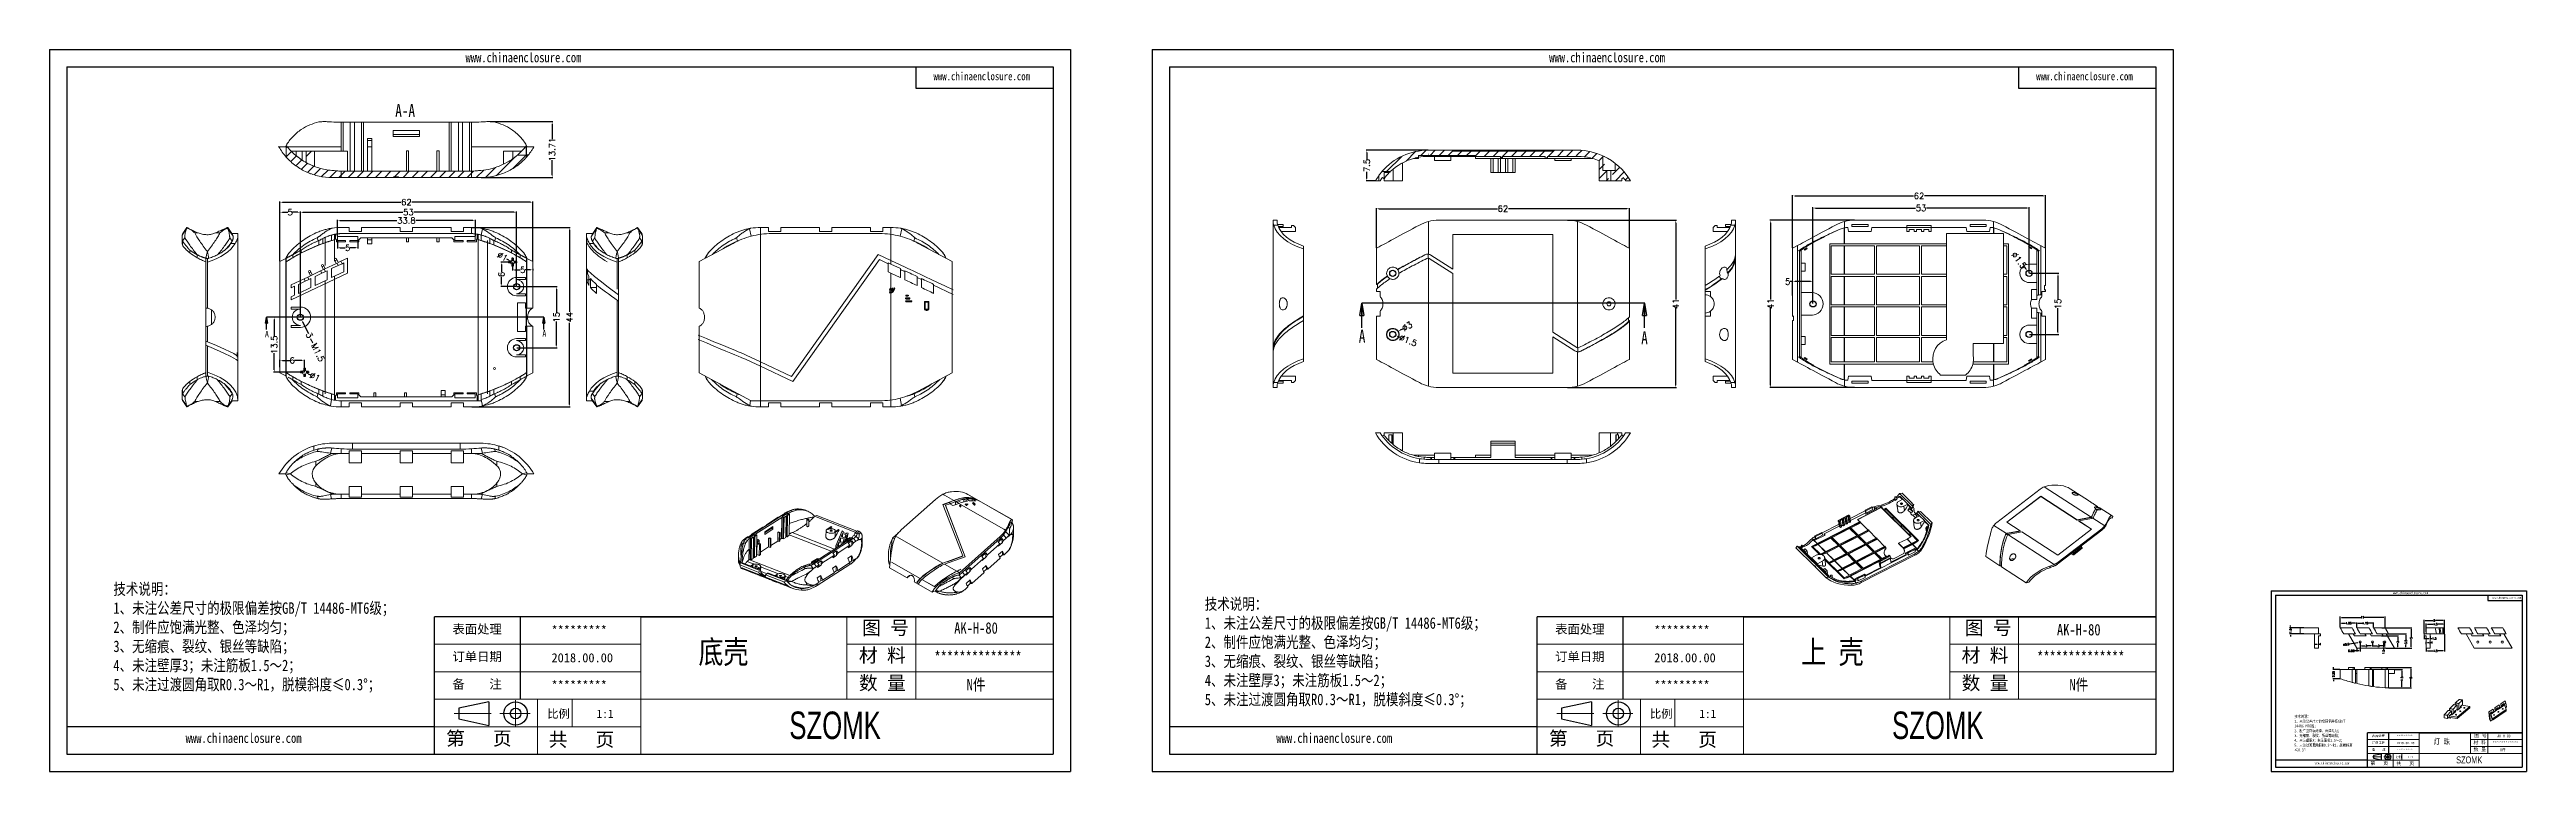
# Model space of a CAD drawing. Header units: inches. Extents: x 1582 to 2189, y 327 to 504.
import ezdxf

# ---------------------------------------------------------------- set-up
doc = ezdxf.new("R2010")
doc.units = ezdxf.units.IN
doc.header["$LTSCALE"] = 15
doc.linetypes.add('CENTER2', pattern=[28.575, 19.05, -3.175, 3.175, -3.175])
doc.linetypes.add('CENTERX2', pattern=[101.6, 63.5, -12.7, 12.7, -12.7])
doc.layers.add('文字', color=81, linetype='Continuous')
for name, color, linetype, lineweight in [('粗实线', 7, 'Continuous', 30), ('细实线', 3, 'Continuous', 9), ('细点划线', 2, 'CENTER2', 9)]:
    doc.layers.add(name, color=color, linetype=linetype, lineweight=lineweight)
doc.styles.add('SLDTEXTSTYLE0', font='TXT', dxfattribs={"width": 0.75})
doc.styles.get("Standard").update_dxf_attribs({"font": 'txt', "bigfont": 'gbcbig.shx'})
doc.styles.add('宋体', font='', dxfattribs={"width": 0.8, "height": 3.5})
doc.styles.add('长仿宋', font='', dxfattribs={"width": 0.7, "height": 4})
doc.styles.get('宋体').set_extended_font_data('SimSun')
doc.styles.get('长仿宋').set_extended_font_data('SimSun')
doc.dimstyles.new('1', dxfattribs={"dimtxt": 0.5, "dimasz": 0.3, "dimexe": 0.18, "dimexo": 0.0625, "dimgap": 0.09, "dimtad": 0, "dimdsep": 46, "dimtxsty": 'Standard', "dimcen": 0, "dimclrd": 3, "dimclre": 3, "dimclrt": 256, "dimadec": 0, "dimazin": 2, "dimtfac": 1, "dimtofl": 0, "dimtmove": 0, "dimatfit": 3, "dimfxl": 1, "dimtolj": 1, "dimtzin": 0, "dimarcsym": 0})
doc.dimstyles.new('2', dxfattribs={"dimtxt": 1.5, "dimasz": 0.6, "dimexe": 0.18, "dimexo": 0.0625, "dimgap": 0.09, "dimtad": 0, "dimdsep": 46, "dimtxsty": 'Standard', "dimcen": 0, "dimclrd": 3, "dimclre": 3, "dimadec": 0, "dimazin": 2, "dimtfac": 1, "dimtofl": 0, "dimtmove": 0, "dimatfit": 3, "dimfxl": 1, "dimtolj": 1, "dimtzin": 0, "dimarcsym": 0})
pattern_1 = [(45, (1270.117, -27.185), (-2.245064, 2.245064), [])]
pattern_2 = [(45, (-37.5269, -52.633), (-1.122532, 1.122532), [])]
pattern_3 = [(45, (-161.5432, -66.0885), (-1.122532, 1.122532), [])]

msp = doc.modelspace()

# ---------------------------------------------------------------- texts
at = {"color": 7, "linetype": 'Continuous', "attachment_point": 1, "style": 'SLDTEXTSTYLE0'}
for s, insert, char_height in [('A-A', (1666.611, 490.532), 3.175), ('A', (1634.662, 434.917), 1.587), ('A', (1702.691, 435.099), 1.587), ('A', (1902.854, 435.207), 3.175), ('A', (1972.098, 434.79), 3.175)]:
    msp.add_mtext(s, dxfattribs=dict(at, insert=insert, char_height=char_height))
at = {"attachment_point": 1}
for s, insert, char_height, width in [('{\\fSimHei|b0|i0|c134|p49;表面处理}', (1680.639, 362.918), 2.21726, 1260.17917), ('{\\fSimHei|b0|i0|c134|p49;*********}', (1704.924, 362.633), 2.21726, 1260.17917), ('{\\fSimHei|b0|i0|c134|p49;表面处理}', (1951.007, 362.918), 2.21726, 1260.17917), ('{\\fSimHei|b0|i0|c134|p49;*********}', (1975.292, 362.633), 2.21726, 1260.17917), ('{\\fSimHei|b0|i0|c134|p49;订单日期}', (1680.639, 356.176), 2.21726, 1260.17917), ('{\\fSimHei|b0|i0|c134|p49;2018.00.00}', (1704.924, 355.891), 2.21726, 1260.17917), ('{\\fSimHei|b0|i0|c134|p49;订单日期}', (1951.007, 356.176), 2.21726, 1260.17917), ('{\\fSimHei|b0|i0|c134|p49;2018.00.00}', (1975.292, 355.891), 2.21726, 1260.17917), ('{\\fSimHei|b0|i0|c134|p49;备    注}', (1680.639, 349.434), 2.21726, 1260.17917), ('{\\fSimHei|b0|i0|c134|p49;*********}', (1704.924, 349.149), 2.21726, 1260.17917), ('{\\fSimHei|b0|i0|c134|p49;备    注}', (1951.007, 349.434), 2.21726, 1260.17917), ('{\\fSimHei|b0|i0|c134|p49;*********}', (1975.292, 349.149), 2.21726, 1260.17917), ('{\\fSimHei|b0|i0|c134|p49;表面处理}', (2151.27, 335.91), 0.55431, 315.04479), ('{\\fSimHei|b0|i0|c134|p49;订单日期}', (2151.27, 334.225), 0.55431, 315.04479), ('{\\fSimHei|b0|i0|c134|p49;2018.00.00}', (2157.341, 334.153), 0.55431, 315.04479), ('{\\fSimHei|b0|i0|c134|p49;*********}', (2157.341, 335.839), 0.55431, 315.04479), ('{\\fSimHei|b0|i0|c134|p49;备    注}', (2151.27, 332.539), 0.55431, 315.04479), ('{\\fSimHei|b0|i0|c134|p49;*********}', (2157.341, 332.468), 0.55431, 315.04479)]:
    msp.add_mtext(s, dxfattribs=dict(at, insert=insert, char_height=char_height, width=width))
at = {"layer": '文字', "color": 0, "attachment_point": 1, "style": '宋体'}
for s, insert, char_height, width in [('www.chinaenclosure.com', (1683.84, 503.138), 2.37322, 41.69527), ('www.chinaenclosure.com', (1798.572, 498.34), 1.97769, 34.74605), ('www.chinaenclosure.com', (1949.524, 503.138), 2.37322, 41.69527), ('www.chinaenclosure.com', (2068.939, 498.34), 1.97769, 34.74605), ('{\\H1.111x;技术说明：\\P1、未注公差尺寸的极限偏差按GB/T 14486-MT6级；\\P2、制件应饱满光整、色泽均匀；\\P3、无缩痕、裂纹、银丝等缺陷；\\P4、未注壁厚3；未注筋板1.5～2；\\P5、未注过渡圆角取R0.3～R1，脱模斜度≤0.3%%D；}', (1597.498, 373.047), 2.52829, 83.25479), ('www.chinaenclosure.com', (2156.482, 370.965), 0.59331, 10.42382), ('{\\H1.111x;技术说明：\\P1、未注公差尺寸的极限偏差按GB/T 14486-MT6级；\\P2、制件应饱满光整、色泽均匀；\\P3、无缩痕、裂纹、银丝等缺陷；\\P4、未注壁厚3；未注筋板1.5～2；\\P5、未注过渡圆角取R0.3～R1，脱模斜度≤0.3%%D；}', (1865.094, 369.384), 2.52829, 89.1334), ('www.chinaenclosure.com', (2180.753, 369.766), 0.49442, 8.68651), ('底壳', (1740.958, 359.011), 5.6184, 71.82957), ('{\\H1.111x;AK-H-80}', (1803.662, 363.486), 2.52829, 29.2299), ('上 壳', (2011.326, 359.011), 5.6184, 71.82957), ('{\\H1.111x;AK-H-80}', (2074.03, 363.071), 2.52829, 29.2299), ('{\\H1.111x;**************}', (1798.799, 356.329), 2.52829, 29.2299), ('{\\H1.111x;**************}', (2069.167, 356.329), 2.52829, 29.2299), ('{\\H1.111x;N件}', (1806.721, 349.586), 2.52829, 29.2299), ('{\\H1.111x;N件}', (2077.088, 349.586), 2.52829, 29.2299), ('{\\H1.111x;技术说明：\\P1、未注公差尺寸的极限偏差按GB/T 14486-MT6级；\\P2、制件应饱满光整、色泽均匀；\\P3、无缩痕、裂纹、银丝等缺陷；\\P4、未注壁厚3；未注筋板1.5～2；\\P5、未注过渡圆角取R0.3～R1，脱模斜度≤0.3%%D；}', (2132.24, 340.738), 0.63207, 14.23707), ('www.chinaenclosure.com', (1615.225, 336.289), 2.37322, 41.69527), ('www.chinaenclosure.com', (1882.629, 336.289), 2.37322, 41.69527), ('灯 珠', (2166.35, 334.933), 1.4046, 17.95739), ('{\\H1.111x;**************}', (2180.81, 334.263), 0.63207, 7.30747), ('{\\H1.111x;AK-H-80}', (2182.026, 335.948), 0.63207, 7.30747), ('www.chinaenclosure.com', (2137.246, 329.253), 0.59331, 10.42382), ('{\\H1.111x;N件}', (2182.79, 332.577), 0.63207, 7.30747)]:
    msp.add_mtext(s, dxfattribs=dict(at, insert=insert, char_height=char_height, width=width))
at = {"layer": '粗实线', "attachment_point": 1, "style": '长仿宋'}
for insert, char_height, width in [((1763.229, 341.598), 6.74211, 75.60613), ((2033.597, 341.598), 6.74211, 75.60613), ((2171.917, 330.58), 1.68553, 18.90153)]:
    msp.add_mtext('{\\fSTXinwei|b0|i0|c134|p2;SZOMK}', dxfattribs=dict(at, insert=insert, char_height=char_height, width=width))
at = {"layer": '细实线', "color": 7, "attachment_point": 1}
for s, insert, char_height, width in [('{\\fSimSun|b0|i0|c134|p54;图 号}', (1781.081, 363.808), 3.37106, 16.85528), ('{\\fSimSun|b0|i0|c134|p54;图 号}', (2051.448, 363.808), 3.37106, 16.85528), ('{\\fSimSun|b0|i0|c134|p54;材 料   }', (1780.281, 357.066), 3.37106, 16.85528), ('{\\fSimSun|b0|i0|c134|p54;材 料   }', (2050.649, 357.066), 3.37106, 16.85528), ('{\\fSimSun|b0|i0|c134|p54;数 量}', (1780.298, 350.291), 3.37106, 15.23086), ('{\\fSimSun|b0|i0|c134|p54;数 量}', (2050.665, 350.291), 3.37106, 15.23086), ('{\\fSimSun|b0|i0|c134|p54;比例}', (1703.885, 342.052), 2.02263, 8.87873), ('{\\fSimSun|b0|i0|c134|p54;1:1}', (1716, 342.052), 2.02263, 8.87873), ('{\\fSimSun|b0|i0|c134|p54;比例}', (1974.252, 342.052), 2.02263, 8.87873), ('{\\fSimSun|b0|i0|c134|p54;1:1}', (1986.367, 342.052), 2.02263, 8.87873), ('{\\fSimSun|b0|i0|c134|p54;第   页}', (1679.079, 336.705), 3.37106, 25.28292), ('{\\fSimSun|b0|i0|c134|p54; 共   页}', (1701.938, 336.418), 3.37106, 25.28292), ('{\\fSimSun|b0|i0|c134|p54;第   页}', (1949.446, 336.705), 3.37106, 25.28292), ('{\\fSimSun|b0|i0|c134|p54; 共   页}', (1972.305, 336.418), 3.37106, 25.28292), ('{\\fSimSun|b0|i0|c134|p54;材 料   }', (2176.18, 334.447), 0.84276, 4.21382), ('{\\fSimSun|b0|i0|c134|p54;图 号}', (2176.38, 336.133), 0.84276, 4.21382), ('{\\fSimSun|b0|i0|c134|p54;第   页}', (2150.88, 329.357), 0.84276, 6.32073), ('{\\fSimSun|b0|i0|c134|p54;比例}', (2157.081, 330.694), 0.50566, 2.21968), ('{\\fSimSun|b0|i0|c134|p54; 共   页}', (2156.594, 329.285), 0.84276, 6.32073), ('{\\fSimSun|b0|i0|c134|p54;1:1}', (2160.11, 330.694), 0.50566, 2.21968), ('{\\fSimSun|b0|i0|c134|p54;数 量}', (2176.184, 332.753), 0.84276, 3.80771)]:
    msp.add_mtext(s, dxfattribs=dict(at, insert=insert, char_height=char_height, width=width))

# ---------------------------------------------------------------- blocks, each defined once
blk = doc.blocks.new('_CLOSED')
at = {"color": 0, "linetype": 'ByBlock', "lineweight": -2}
for p, q in [((-1, 0.166667), (0, 0)), ((-1, 0.166667), (-1, -0.166667)), ((0, 0), (-1, -0.166667)), ((0, 0), (-1, 0))]:
    blk.add_line(p, q, dxfattribs=at)
blk = doc.blocks.new('*D23')
at = {"color": 3, "lineweight": -2}
for p, q in [((2143.48, 362.19), (2143.48, 364.87)), ((2143.78, 364.69), (2148.64, 364.69)), ((2154.18, 364.69), (2149.32, 364.69)), ((2154.48, 362.19), (2154.48, 364.87))]:
    blk.add_line(p, q, dxfattribs=at)
at = {"color": 3}
for points in [[(2143.78, 364.74), (2143.78, 364.64), (2143.48, 364.69)], [(2154.18, 364.74), (2154.18, 364.64), (2154.48, 364.69)]]:
    blk.add_solid(points, dxfattribs=at)
at = {"layer": 'Defpoints', "color": 0}
for p in [(2154.48, 364.69), (2143.48, 362.13), (2154.48, 362.13)]:
    blk.add_point(p, dxfattribs=at)
at = {"insert": (2148.98, 364.69), "char_height": 0.5, "attachment_point": 5}
blk.add_mtext('\\A1;11', dxfattribs=at)
blk = doc.blocks.new('*D24')
at = {"color": 3, "lineweight": -2}
for p, q in [((2153.67, 362.13), (2161.03, 362.13)), ((2160.85, 361.83), (2160.85, 359.89)), ((2160.85, 357.43), (2160.85, 359.37)), ((2154.68, 357.13), (2161.03, 357.13))]:
    blk.add_line(p, q, dxfattribs=at)
at = {"color": 3}
for points in [[(2160.8, 361.83), (2160.9, 361.83), (2160.85, 362.13)], [(2160.8, 357.43), (2160.9, 357.43), (2160.85, 357.13)]]:
    blk.add_solid(points, dxfattribs=at)
at = {"layer": 'Defpoints', "color": 0}
for p in [(2153.6, 362.13), (2154.62, 357.13), (2160.85, 357.13)]:
    blk.add_point(p, dxfattribs=at)
at = {"insert": (2160.85, 359.63), "char_height": 0.5, "attachment_point": 5, "rotation": 90}
blk.add_mtext('\\A1;5', dxfattribs=at)
blk = doc.blocks.new('*D25')
at = {"color": 3, "lineweight": -2}
for p, q in [((2154.74, 360.63), (2159.75, 360.63)), ((2159.57, 360.33), (2159.57, 359.24)), ((2154.74, 357.13), (2159.75, 357.13)), ((2159.57, 357.43), (2159.57, 358.06))]:
    blk.add_line(p, q, dxfattribs=at)
at = {"color": 3}
for points in [[(2159.52, 360.33), (2159.62, 360.33), (2159.57, 360.63)], [(2159.52, 357.43), (2159.62, 357.43), (2159.57, 357.13)]]:
    blk.add_solid(points, dxfattribs=at)
at = {"layer": 'Defpoints', "color": 0}
for p in [(2154.68, 360.63), (2159.57, 360.63), (2154.68, 357.13)]:
    blk.add_point(p, dxfattribs=at)
at = {"insert": (2159.57, 358.65), "char_height": 0.5, "attachment_point": 5, "rotation": 90}
blk.add_mtext('\\A1;3.5', dxfattribs=at)
blk = doc.blocks.new('*D26')
at = {"color": 3, "lineweight": -2}
for p, q in [((2153.59, 360.13), (2157.77, 360.13)), ((2157.59, 359.83), (2157.59, 358.89)), ((2157.59, 357.43), (2157.59, 358.37)), ((2154.81, 357.13), (2157.77, 357.13))]:
    blk.add_line(p, q, dxfattribs=at)
at = {"color": 3}
for points in [[(2157.54, 359.83), (2157.64, 359.83), (2157.59, 360.13)], [(2157.54, 357.43), (2157.64, 357.43), (2157.59, 357.13)]]:
    blk.add_solid(points, dxfattribs=at)
at = {"layer": 'Defpoints', "color": 0}
for p in [(2153.52, 360.13), (2157.59, 360.13), (2154.74, 357.13)]:
    blk.add_point(p, dxfattribs=at)
at = {"insert": (2157.59, 358.63), "char_height": 0.5, "attachment_point": 5, "rotation": 90}
blk.add_mtext('\\A1;3', dxfattribs=at)
blk = doc.blocks.new('*D27')
at = {"color": 3, "lineweight": -2}
for p, q in [((2154.32, 358.63), (2153.93, 358.63)), ((2154.11, 358.33), (2154.11, 357.43)), ((2154.56, 357.13), (2153.93, 357.13)), ((2154.11, 357.13), (2154.11, 356.68))]:
    blk.add_line(p, q, dxfattribs=at)
at = {"color": 3}
for points in [[(2154.06, 358.33), (2154.16, 358.33), (2154.11, 358.63)], [(2154.06, 357.43), (2154.16, 357.43), (2154.11, 357.13)]]:
    blk.add_solid(points, dxfattribs=at)
at = {"layer": 'Defpoints', "color": 0}
for p in [(2154.38, 358.63), (2154.11, 357.13), (2154.62, 357.13)]:
    blk.add_point(p, dxfattribs=at)
at = {"insert": (2154.11, 356.17), "char_height": 0.5, "attachment_point": 5, "rotation": 90}
blk.add_mtext('\\A1;1.5', dxfattribs=at)
blk = doc.blocks.new('*D28')
at = {"color": 3, "lineweight": -2}
for p, q in [((2143.48, 362.19), (2143.48, 363.42)), ((2143.78, 363.24), (2144.71, 363.24)), ((2147.23, 363.24), (2146.3, 363.24)), ((2147.53, 362.19), (2147.53, 363.42))]:
    blk.add_line(p, q, dxfattribs=at)
at = {"color": 3}
for points in [[(2143.78, 363.29), (2143.78, 363.19), (2143.48, 363.24)], [(2147.23, 363.29), (2147.23, 363.19), (2147.53, 363.24)]]:
    blk.add_solid(points, dxfattribs=at)
at = {"layer": 'Defpoints', "color": 0}
for p in [(2143.48, 363.24), (2143.48, 362.13), (2147.53, 362.13)]:
    blk.add_point(p, dxfattribs=at)
at = {"insert": (2145.51, 363.24), "char_height": 0.5, "attachment_point": 5}
blk.add_mtext('\\A1;4.05', dxfattribs=at)
blk = doc.blocks.new('*D29')
at = {"color": 3, "lineweight": -2}
for p, q in [((2147.53, 362.19), (2147.53, 363.42)), ((2147.83, 363.24), (2148.85, 363.24)), ((2151.38, 363.24), (2150.36, 363.24)), ((2151.68, 362.19), (2151.68, 363.42))]:
    blk.add_line(p, q, dxfattribs=at)
at = {"color": 3}
for points in [[(2147.83, 363.29), (2147.83, 363.19), (2147.53, 363.24)], [(2151.38, 363.29), (2151.38, 363.19), (2151.68, 363.24)]]:
    blk.add_solid(points, dxfattribs=at)
at = {"layer": 'Defpoints', "color": 0}
for p in [(2147.53, 362.13), (2151.68, 363.24), (2151.68, 362.13)]:
    blk.add_point(p, dxfattribs=at)
at = {"insert": (2149.61, 363.24), "char_height": 0.5, "attachment_point": 5}
blk.add_mtext('\\A1;4.15', dxfattribs=at)
blk = doc.blocks.new('*D32')
at = {"color": 3, "lineweight": -2}
for p, q in [((2148.38, 358.57), (2148.38, 356.29)), ((2147.53, 356.47), (2147, 356.47)), ((2147.53, 357.07), (2147.53, 356.29)), ((2148.08, 356.47), (2147.83, 356.47))]:
    blk.add_line(p, q, dxfattribs=at)
at = {"color": 3}
for points in [[(2147.83, 356.52), (2147.83, 356.42), (2147.53, 356.47)], [(2148.08, 356.52), (2148.08, 356.42), (2148.38, 356.47)]]:
    blk.add_solid(points, dxfattribs=at)
at = {"layer": 'Defpoints', "color": 0}
for p in [(2148.38, 358.63), (2147.53, 357.13), (2148.38, 356.47)]:
    blk.add_point(p, dxfattribs=at)
at = {"insert": (2146.2, 356.47), "char_height": 0.5, "attachment_point": 5}
blk.add_mtext('\\A1;0.86', dxfattribs=at)
blk = doc.blocks.new('*D33')
at = {"color": 3, "lineweight": -2}
for p, q in [((2148.38, 358.57), (2148.38, 357.51)), ((2151.38, 358.57), (2151.38, 357.51)), ((2148.68, 357.69), (2149.63, 357.69)), ((2151.08, 357.69), (2150.14, 357.69))]:
    blk.add_line(p, q, dxfattribs=at)
at = {"color": 3}
for points in [[(2148.68, 357.74), (2148.68, 357.64), (2148.38, 357.69)], [(2151.08, 357.74), (2151.08, 357.64), (2151.38, 357.69)]]:
    blk.add_solid(points, dxfattribs=at)
at = {"layer": 'Defpoints', "color": 0}
for p in [(2148.38, 358.63), (2151.38, 358.63), (2151.38, 357.69)]:
    blk.add_point(p, dxfattribs=at)
at = {"insert": (2149.88, 357.69), "char_height": 0.5, "attachment_point": 5}
blk.add_mtext('\\A1;3', dxfattribs=at)
blk = doc.blocks.new('*D34')
at = {"color": 3, "lineweight": -2}
for p, q in [((2151.38, 358.57), (2151.38, 357.51)), ((2154.38, 358.57), (2154.38, 357.51)), ((2151.68, 357.69), (2152.63, 357.69)), ((2154.08, 357.69), (2153.14, 357.69))]:
    blk.add_line(p, q, dxfattribs=at)
at = {"color": 3}
for points in [[(2151.68, 357.74), (2151.68, 357.64), (2151.38, 357.69)], [(2154.08, 357.74), (2154.08, 357.64), (2154.38, 357.69)]]:
    blk.add_solid(points, dxfattribs=at)
at = {"layer": 'Defpoints', "color": 0}
for p in [(2151.38, 358.63), (2154.38, 358.63), (2154.38, 357.69)]:
    blk.add_point(p, dxfattribs=at)
at = {"insert": (2152.88, 357.69), "char_height": 0.5, "attachment_point": 5}
blk.add_mtext('\\A1;3', dxfattribs=at)
blk = doc.blocks.new('*D35')
at = {"color": 3, "lineweight": -2}
for p, q in [((2169.05, 360.57), (2169.05, 356.29)), ((2164.55, 357.07), (2164.55, 356.29)), ((2164.85, 356.47), (2166.21, 356.47)), ((2168.75, 356.47), (2167.39, 356.47))]:
    blk.add_line(p, q, dxfattribs=at)
at = {"color": 3}
for points in [[(2164.85, 356.52), (2164.85, 356.42), (2164.55, 356.47)], [(2168.75, 356.52), (2168.75, 356.42), (2169.05, 356.47)]]:
    blk.add_solid(points, dxfattribs=at)
at = {"layer": 'Defpoints', "color": 0}
for p in [(2169.05, 360.63), (2164.55, 357.13), (2169.05, 356.47)]:
    blk.add_point(p, dxfattribs=at)
at = {"insert": (2166.8, 356.47), "char_height": 0.5, "attachment_point": 5}
blk.add_mtext('\\A1;4.5', dxfattribs=at)
blk = doc.blocks.new('*D36')
at = {"color": 3, "lineweight": -2}
for p, q in [((2164.55, 358.12), (2164.55, 358.68)), ((2164.85, 358.5), (2165.25, 358.5)), ((2165.55, 358.12), (2165.55, 358.68)), ((2165.55, 358.5), (2165.85, 358.5))]:
    blk.add_line(p, q, dxfattribs=at)
at = {"color": 3}
for points in [[(2164.85, 358.55), (2164.85, 358.45), (2164.55, 358.5)], [(2165.25, 358.55), (2165.25, 358.45), (2165.55, 358.5)]]:
    blk.add_solid(points, dxfattribs=at)
at = {"layer": 'Defpoints', "color": 0}
for p in [(2165.55, 358.5), (2164.55, 358.06), (2165.55, 358.06)]:
    blk.add_point(p, dxfattribs=at)
at = {"insert": (2166.03, 358.5), "char_height": 0.5, "attachment_point": 5}
blk.add_mtext('\\A1;1', dxfattribs=at)
blk = doc.blocks.new('*D37')
at = {"color": 3, "lineweight": -2}
for p, q in [((2164.05, 360.07), (2164.05, 359.33)), ((2164.35, 359.51), (2165.25, 359.51)), ((2165.55, 360.07), (2165.55, 359.33)), ((2165.55, 359.51), (2166.06, 359.51))]:
    blk.add_line(p, q, dxfattribs=at)
at = {"color": 3}
for points in [[(2164.35, 359.56), (2164.35, 359.46), (2164.05, 359.51)], [(2165.25, 359.56), (2165.25, 359.46), (2165.55, 359.51)]]:
    blk.add_solid(points, dxfattribs=at)
at = {"layer": 'Defpoints', "color": 0}
for p in [(2164.05, 360.13), (2165.55, 360.13), (2165.55, 359.51)]:
    blk.add_point(p, dxfattribs=at)
at = {"insert": (2166.57, 359.51), "char_height": 0.5, "attachment_point": 5}
blk.add_mtext('\\A1;1.5', dxfattribs=at)
blk = doc.blocks.new('*D38')
at = {"color": 3, "lineweight": -2}
for p, q in [((2164.55, 361.12), (2164.55, 363.18)), ((2164.85, 363), (2166.21, 363)), ((2168.75, 363), (2167.39, 363)), ((2169.05, 360.69), (2169.05, 363.18))]:
    blk.add_line(p, q, dxfattribs=at)
at = {"color": 3}
for points in [[(2164.85, 363.05), (2164.85, 362.95), (2164.55, 363)], [(2168.75, 363.05), (2168.75, 362.95), (2169.05, 363)]]:
    blk.add_solid(points, dxfattribs=at)
at = {"layer": 'Defpoints', "color": 0}
for p in [(2164.55, 361.06), (2169.05, 363), (2169.05, 360.63)]:
    blk.add_point(p, dxfattribs=at)
at = {"insert": (2166.8, 363), "char_height": 0.5, "attachment_point": 5}
blk.add_mtext('\\A1;4.5', dxfattribs=at)
blk = doc.blocks.new('*D39')
at = {"color": 3, "lineweight": -2}
for p, q in [((2164.05, 360.69), (2164.05, 364.06)), ((2164.35, 363.88), (2166.3, 363.88)), ((2168.75, 363.88), (2166.81, 363.88)), ((2169.05, 360.69), (2169.05, 364.06))]:
    blk.add_line(p, q, dxfattribs=at)
at = {"color": 3}
for points in [[(2164.35, 363.93), (2164.35, 363.83), (2164.05, 363.88)], [(2168.75, 363.93), (2168.75, 363.83), (2169.05, 363.88)]]:
    blk.add_solid(points, dxfattribs=at)
at = {"layer": 'Defpoints', "color": 0}
for p in [(2164.05, 360.63), (2169.05, 363.88), (2169.05, 360.63)]:
    blk.add_point(p, dxfattribs=at)
at = {"insert": (2166.55, 363.88), "char_height": 0.5, "attachment_point": 5}
blk.add_mtext('\\A1;5', dxfattribs=at)
blk = doc.blocks.new('*D40')
at = {"color": 3, "lineweight": -2}
for p, q in [((2137.16, 358.19), (2137.16, 357.93)), ((2137.46, 358.11), (2137.86, 358.11)), ((2138.16, 358.19), (2138.16, 357.93)), ((2138.16, 358.11), (2138.46, 358.11))]:
    blk.add_line(p, q, dxfattribs=at)
at = {"color": 3}
for points in [[(2137.46, 358.16), (2137.46, 358.06), (2137.16, 358.11)], [(2137.86, 358.16), (2137.86, 358.06), (2138.16, 358.11)]]:
    blk.add_solid(points, dxfattribs=at)
at = {"layer": 'Defpoints', "color": 0}
for p in [(2137.16, 358.26), (2138.16, 358.26), (2138.16, 358.11)]:
    blk.add_point(p, dxfattribs=at)
at = {"insert": (2138.63, 358.11), "char_height": 0.5, "attachment_point": 5}
blk.add_mtext('\\A1;1', dxfattribs=at)
blk = doc.blocks.new('*D41')
at = {"color": 3, "lineweight": -2}
for p, q in [((2134.53, 362.13), (2131.08, 362.13)), ((2134.53, 360.63), (2131.08, 360.63)), ((2131.26, 362.43), (2131.26, 362.73)), ((2131.26, 360.33), (2131.26, 360.03))]:
    blk.add_line(p, q, dxfattribs=at)
at = {"color": 3}
for points in [[(2131.21, 362.43), (2131.31, 362.43), (2131.26, 362.13)], [(2131.21, 360.33), (2131.31, 360.33), (2131.26, 360.63)]]:
    blk.add_solid(points, dxfattribs=at)
at = {"layer": 'Defpoints', "color": 0}
for p in [(2131.26, 362.13), (2134.59, 362.13), (2134.59, 360.63)]:
    blk.add_point(p, dxfattribs=at)
at = {"insert": (2131.26, 361.38), "char_height": 0.5, "attachment_point": 5, "rotation": 90}
blk.add_mtext('\\A1;1.5', dxfattribs=at)
blk = doc.blocks.new('*D42')
at = {"color": 3, "lineweight": -2}
for p, q in [((2155.41, 347.38), (2158.79, 347.38)), ((2156.86, 351.88), (2158.79, 351.88)), ((2158.61, 351.58), (2158.61, 350.22)), ((2158.61, 347.68), (2158.61, 349.04))]:
    blk.add_line(p, q, dxfattribs=at)
at = {"color": 3}
for points in [[(2158.56, 351.58), (2158.66, 351.58), (2158.61, 351.88)], [(2158.56, 347.68), (2158.66, 347.68), (2158.61, 347.38)]]:
    blk.add_solid(points, dxfattribs=at)
at = {"layer": 'Defpoints', "color": 0}
for p in [(2155.35, 347.38), (2156.79, 351.88), (2158.61, 347.38)]:
    blk.add_point(p, dxfattribs=at)
at = {"insert": (2158.61, 349.63), "char_height": 0.5, "attachment_point": 5, "rotation": 90}
blk.add_mtext('\\A1;4.5', dxfattribs=at)
blk = doc.blocks.new('*D44')
at = {"color": 3, "lineweight": -2}
for p, q in [((2151.17, 352.38), (2161, 352.38)), ((2155.41, 347.38), (2161, 347.38)), ((2160.82, 352.08), (2160.82, 350.14)), ((2160.82, 347.68), (2160.82, 349.63))]:
    blk.add_line(p, q, dxfattribs=at)
at = {"color": 3}
for points in [[(2160.77, 352.08), (2160.87, 352.08), (2160.82, 352.38)], [(2160.77, 347.68), (2160.87, 347.68), (2160.82, 347.38)]]:
    blk.add_solid(points, dxfattribs=at)
at = {"layer": 'Defpoints', "color": 0}
for p in [(2151.11, 352.38), (2160.82, 352.38), (2155.35, 347.38)]:
    blk.add_point(p, dxfattribs=at)
at = {"insert": (2160.82, 349.88), "char_height": 0.5, "attachment_point": 5, "rotation": 90}
blk.add_mtext('\\A1;5', dxfattribs=at)
blk = doc.blocks.new('*D45')
at = {"color": 3, "lineweight": -2}
for p, q in [((2141.87, 352.18), (2141.87, 352.48)), ((2143.42, 351.88), (2141.69, 351.88)), ((2143.42, 349.63), (2141.69, 349.63)), ((2141.87, 349.33), (2141.87, 349.03))]:
    blk.add_line(p, q, dxfattribs=at)
at = {"color": 3}
for points in [[(2141.82, 352.18), (2141.92, 352.18), (2141.87, 351.88)], [(2141.82, 349.33), (2141.92, 349.33), (2141.87, 349.63)]]:
    blk.add_solid(points, dxfattribs=at)
at = {"layer": 'Defpoints', "color": 0}
for p in [(2141.87, 351.88), (2143.48, 351.88), (2143.48, 349.63)]:
    blk.add_point(p, dxfattribs=at)
at = {"insert": (2141.87, 350.76), "char_height": 0.5, "attachment_point": 5, "rotation": 90}
blk.add_mtext('\\A1;2.25', dxfattribs=at)
blk = doc.blocks.new('*D46')
at = {"color": 3, "lineweight": -2}
blk.add_line((2145.75, 358.18), (2147.84, 358.54), dxfattribs=at)
at = {"color": 3}
blk.add_solid([(2147.83, 358.59), (2147.85, 358.49), (2148.14, 358.59)], dxfattribs=at)
at = {"layer": 'Defpoints', "color": 0}
for p in [(2148.14, 358.59), (2148.63, 358.67)]:
    blk.add_point(p, dxfattribs=at)
at = {"insert": (2144.96, 358.05), "char_height": 0.5, "attachment_point": 5, "rotation": 9.59983}
blk.add_mtext('\\A1;∅0.5', dxfattribs=at)
blk = doc.blocks.new('*D204')
at = {"color": 3, "lineweight": -2}
for p, q in [((1638.35, 451.97), (1638.35, 466.64)), ((1638.95, 466.46), (1668.01, 466.46)), ((1699.75, 466.46), (1670.69, 466.46)), ((1700.35, 451.97), (1700.35, 466.64))]:
    blk.add_line(p, q, dxfattribs=at)
at = {"color": 3}
for points in [[(1638.95, 466.56), (1638.95, 466.36), (1638.35, 466.46)], [(1699.75, 466.56), (1699.75, 466.36), (1700.35, 466.46)]]:
    blk.add_solid(points, dxfattribs=at)
at = {"layer": 'Defpoints', "color": 0}
for p in [(1700.35, 466.46), (1638.35, 451.9), (1700.35, 451.9)]:
    blk.add_point(p, dxfattribs=at)
at = {"color": 0, "insert": (1669.35, 466.46), "char_height": 1.5, "attachment_point": 5}
blk.add_mtext('\\A1;62', dxfattribs=at)
blk = doc.blocks.new('*D205')
at = {"color": 3, "lineweight": -2}
for p, q in [((1638.35, 451.97), (1638.35, 464.19)), ((1638.95, 464.01), (1640.26, 464.01)), ((1642.75, 464.01), (1641.44, 464.01)), ((1643.35, 438.33), (1643.35, 464.19))]:
    blk.add_line(p, q, dxfattribs=at)
at = {"color": 3}
for points in [[(1638.95, 464.11), (1638.95, 463.91), (1638.35, 464.01)], [(1642.75, 464.11), (1642.75, 463.91), (1643.35, 464.01)]]:
    blk.add_solid(points, dxfattribs=at)
at = {"layer": 'Defpoints', "color": 0}
for p in [(1638.35, 464.01), (1638.35, 451.9), (1643.35, 438.27)]:
    blk.add_point(p, dxfattribs=at)
at = {"color": 0, "insert": (1640.85, 464.01), "char_height": 1.5, "attachment_point": 5}
blk.add_mtext('\\A1;5', dxfattribs=at)
blk = doc.blocks.new('*D206')
at = {"color": 3, "lineweight": -2}
for p, q in [((1643.35, 438.33), (1643.35, 464.19)), ((1643.95, 464.01), (1668.51, 464.01)), ((1695.75, 464.01), (1671.19, 464.01)), ((1696.35, 445.83), (1696.35, 464.19))]:
    blk.add_line(p, q, dxfattribs=at)
at = {"color": 3}
for points in [[(1643.95, 464.11), (1643.95, 463.91), (1643.35, 464.01)], [(1695.75, 464.11), (1695.75, 463.91), (1696.35, 464.01)]]:
    blk.add_solid(points, dxfattribs=at)
at = {"layer": 'Defpoints', "color": 0}
for p in [(1696.35, 464.01), (1696.35, 445.77), (1643.35, 438.27)]:
    blk.add_point(p, dxfattribs=at)
at = {"color": 0, "insert": (1669.85, 464.01), "char_height": 1.5, "attachment_point": 5}
blk.add_mtext('\\A1;53', dxfattribs=at)
blk = doc.blocks.new('*D207')
at = {"color": 3, "lineweight": -2}
for p, q in [((1696.41, 445.77), (1706.33, 445.77)), ((1706.15, 445.17), (1706.15, 439.36)), ((1706.15, 431.37), (1706.15, 437.18)), ((1696.41, 430.77), (1706.33, 430.77))]:
    blk.add_line(p, q, dxfattribs=at)
at = {"color": 3}
for points in [[(1706.05, 445.17), (1706.25, 445.17), (1706.15, 445.77)], [(1706.05, 431.37), (1706.25, 431.37), (1706.15, 430.77)]]:
    blk.add_solid(points, dxfattribs=at)
at = {"layer": 'Defpoints', "color": 0}
for p in [(1696.35, 445.77), (1706.15, 445.77), (1696.35, 430.77)]:
    blk.add_point(p, dxfattribs=at)
at = {"color": 0, "insert": (1706.15, 438.27), "char_height": 1.5, "attachment_point": 5, "rotation": 90}
blk.add_mtext('\\A1;15', dxfattribs=at)
blk = doc.blocks.new('*D208')
at = {"color": 3, "lineweight": -2}
for p, q in [((1685.39, 460.27), (1709.51, 460.27)), ((1709.33, 459.67), (1709.33, 439.61)), ((1709.33, 416.87), (1709.33, 436.93)), ((1685.39, 416.27), (1709.51, 416.27))]:
    blk.add_line(p, q, dxfattribs=at)
at = {"color": 3}
for points in [[(1709.23, 459.67), (1709.43, 459.67), (1709.33, 460.27)], [(1709.23, 416.87), (1709.43, 416.87), (1709.33, 416.27)]]:
    blk.add_solid(points, dxfattribs=at)
at = {"layer": 'Defpoints', "color": 0}
for p in [(1685.33, 460.27), (1709.33, 460.27), (1685.33, 416.27)]:
    blk.add_point(p, dxfattribs=at)
at = {"color": 0, "insert": (1709.33, 438.27), "char_height": 1.5, "attachment_point": 5, "rotation": 90}
blk.add_mtext('\\A1;44', dxfattribs=at)
blk = doc.blocks.new('*D210')
at = {"color": 3, "lineweight": -2}
blk.add_line((1645.39, 434.17), (1643.95, 437.06), dxfattribs=at)
at = {"color": 3}
blk.add_solid([(1644.04, 437.1), (1643.86, 437.01), (1643.69, 437.6)], dxfattribs=at)
at = {"layer": 'Defpoints', "color": 0}
for p in [(1643.02, 438.94), (1643.69, 437.6)]:
    blk.add_point(p, dxfattribs=at)
at = {"color": 0, "insert": (1646.99, 430.96), "char_height": 1.5, "attachment_point": 5, "rotation": 296.45584}
blk.add_mtext('\\A1;3-M1.5', dxfattribs=at)
blk = doc.blocks.new('*D215')
at = {"color": 3, "lineweight": -2}
for p, q in [((1689.89, 486.21), (1705.27, 486.21)), ((1705.09, 485.61), (1705.09, 481.95)), ((1705.09, 473.11), (1705.09, 476.77)), ((1687.67, 472.51), (1705.27, 472.51))]:
    blk.add_line(p, q, dxfattribs=at)
at = {"color": 3}
for points in [[(1704.99, 485.61), (1705.19, 485.61), (1705.09, 486.21)], [(1704.99, 473.11), (1705.19, 473.11), (1705.09, 472.51)]]:
    blk.add_solid(points, dxfattribs=at)
at = {"layer": 'Defpoints', "color": 0}
for p in [(1689.83, 486.21), (1687.61, 472.51), (1705.09, 472.51)]:
    blk.add_point(p, dxfattribs=at)
at = {"color": 0, "insert": (1705.09, 479.36), "char_height": 1.5, "attachment_point": 5, "rotation": 90}
blk.add_mtext('\\A1;13.71', dxfattribs=at)
blk = doc.blocks.new('*D218')
at = {"color": 3, "lineweight": -2}
for p, q in [((1638.35, 426.04), (1638.35, 427.85)), ((1638.95, 427.67), (1640.76, 427.67)), ((1643.75, 427.67), (1641.94, 427.67)), ((1644.35, 424.83), (1644.35, 427.85))]:
    blk.add_line(p, q, dxfattribs=at)
at = {"color": 3}
for points in [[(1638.95, 427.77), (1638.95, 427.57), (1638.35, 427.67)], [(1643.75, 427.77), (1643.75, 427.57), (1644.35, 427.67)]]:
    blk.add_solid(points, dxfattribs=at)
at = {"layer": 'Defpoints', "color": 0}
for p in [(1638.35, 425.97), (1644.35, 427.67), (1644.35, 424.77)]:
    blk.add_point(p, dxfattribs=at)
at = {"color": 0, "insert": (1641.35, 427.67), "char_height": 1.5, "attachment_point": 5}
blk.add_mtext('\\A1;6', dxfattribs=at)
blk = doc.blocks.new('*D219')
at = {"color": 3, "lineweight": -2}
for p, q in [((1643.29, 438.27), (1636.76, 438.27)), ((1636.94, 437.67), (1636.94, 433.61)), ((1636.94, 425.37), (1636.94, 429.43)), ((1644.29, 424.77), (1636.76, 424.77))]:
    blk.add_line(p, q, dxfattribs=at)
at = {"color": 3}
for points in [[(1636.84, 437.67), (1637.04, 437.67), (1636.94, 438.27)], [(1636.84, 425.37), (1637.04, 425.37), (1636.94, 424.77)]]:
    blk.add_solid(points, dxfattribs=at)
at = {"layer": 'Defpoints', "color": 0}
for p in [(1636.94, 438.27), (1643.35, 438.27), (1644.35, 424.77)]:
    blk.add_point(p, dxfattribs=at)
at = {"color": 0, "insert": (1636.94, 431.52), "char_height": 1.5, "attachment_point": 5, "rotation": 90}
blk.add_mtext('\\A1;13.5', dxfattribs=at)
blk = doc.blocks.new('*D220')
at = {"color": 3, "lineweight": -2}
for p, q in [((1695.35, 451.71), (1695.35, 449.69)), ((1695.95, 449.87), (1697.26, 449.87)), ((1699.75, 449.87), (1698.44, 449.87)), ((1700.35, 450.11), (1700.35, 449.69))]:
    blk.add_line(p, q, dxfattribs=at)
at = {"color": 3}
for points in [[(1695.95, 449.97), (1695.95, 449.77), (1695.35, 449.87)], [(1699.75, 449.97), (1699.75, 449.77), (1700.35, 449.87)]]:
    blk.add_solid(points, dxfattribs=at)
at = {"layer": 'Defpoints', "color": 0}
for p in [(1695.35, 451.77), (1695.35, 449.87), (1700.35, 450.17)]:
    blk.add_point(p, dxfattribs=at)
at = {"color": 0, "insert": (1697.85, 449.87), "char_height": 1.5, "attachment_point": 5}
blk.add_mtext('\\A1;5', dxfattribs=at)
blk = doc.blocks.new('*D221')
at = {"color": 3, "lineweight": -2}
for p, q in [((1695.29, 451.77), (1692.48, 451.77)), ((1692.66, 451.17), (1692.66, 449.36)), ((1696.29, 445.77), (1692.48, 445.77)), ((1692.66, 446.37), (1692.66, 448.18))]:
    blk.add_line(p, q, dxfattribs=at)
at = {"color": 3}
for points in [[(1692.56, 451.17), (1692.76, 451.17), (1692.66, 451.77)], [(1692.56, 446.37), (1692.76, 446.37), (1692.66, 445.77)]]:
    blk.add_solid(points, dxfattribs=at)
at = {"layer": 'Defpoints', "color": 0}
for p in [(1692.66, 451.77), (1695.35, 451.77), (1696.35, 445.77)]:
    blk.add_point(p, dxfattribs=at)
at = {"color": 0, "insert": (1692.66, 448.77), "char_height": 1.5, "attachment_point": 5, "rotation": 90}
blk.add_mtext('\\A1;6', dxfattribs=at)
blk = doc.blocks.new('*D222')
at = {"color": 3, "lineweight": -2}
blk.add_line((1693.87, 452.6), (1694.39, 452.31), dxfattribs=at)
at = {"color": 3}
blk.add_solid([(1694.44, 452.4), (1694.34, 452.22), (1694.91, 452.01)], dxfattribs=at)
at = {"layer": 'Defpoints', "color": 0}
for p in [(1694.91, 452.01), (1695.78, 451.52)]:
    blk.add_point(p, dxfattribs=at)
at = {"color": 0, "insert": (1692.92, 453.14), "char_height": 1.5, "attachment_point": 5, "rotation": 330.54598}
blk.add_mtext('\\A1;∅1', dxfattribs=at)
blk = doc.blocks.new('*D223')
at = {"color": 3, "lineweight": -2}
blk.add_line((1645.91, 424.09), (1645.36, 424.33), dxfattribs=at)
at = {"color": 3}
blk.add_solid([(1645.4, 424.42), (1645.32, 424.24), (1644.81, 424.57)], dxfattribs=at)
at = {"layer": 'Defpoints', "color": 0}
for p in [(1643.89, 424.97), (1644.81, 424.57)]:
    blk.add_point(p, dxfattribs=at)
at = {"color": 0, "insert": (1646.91, 423.66), "char_height": 1.5, "attachment_point": 5, "rotation": 336.52677}
blk.add_mtext('\\A1;∅1', dxfattribs=at)
blk = doc.blocks.new('*D224')
at = {"color": 3, "lineweight": -2}
for p, q in [((1652.45, 458.13), (1652.45, 462.15)), ((1653.05, 461.97), (1667.01, 461.97)), ((1685.65, 461.97), (1671.69, 461.97)), ((1686.25, 458.13), (1686.25, 462.15))]:
    blk.add_line(p, q, dxfattribs=at)
at = {"color": 3}
for points in [[(1653.05, 462.07), (1653.05, 461.87), (1652.45, 461.97)], [(1685.65, 462.07), (1685.65, 461.87), (1686.25, 461.97)]]:
    blk.add_solid(points, dxfattribs=at)
at = {"layer": 'Defpoints', "color": 0}
for p in [(1686.25, 461.97), (1652.45, 458.07), (1686.25, 458.07)]:
    blk.add_point(p, dxfattribs=at)
at = {"color": 0, "insert": (1669.35, 461.97), "char_height": 1.5, "attachment_point": 5}
blk.add_mtext('\\A1;33.8', dxfattribs=at)
blk = doc.blocks.new('*D225')
at = {"color": 3, "lineweight": -2}
for p, q in [((1652.45, 457.01), (1652.45, 455.11)), ((1657.45, 457.01), (1657.45, 455.11)), ((1653.05, 455.29), (1654.36, 455.29)), ((1656.85, 455.29), (1655.54, 455.29))]:
    blk.add_line(p, q, dxfattribs=at)
at = {"color": 3}
for points in [[(1653.05, 455.39), (1653.05, 455.19), (1652.45, 455.29)], [(1656.85, 455.39), (1656.85, 455.19), (1657.45, 455.29)]]:
    blk.add_solid(points, dxfattribs=at)
at = {"layer": 'Defpoints', "color": 0}
for p in [(1652.45, 457.07), (1657.45, 457.07), (1657.45, 455.29)]:
    blk.add_point(p, dxfattribs=at)
at = {"color": 0, "insert": (1654.95, 455.29), "char_height": 1.5, "attachment_point": 5}
blk.add_mtext('\\A1;5', dxfattribs=at)
blk = doc.blocks.new('*D226')
at = {"color": 3, "lineweight": -2}
for p, q in [((1907.19, 455.24), (1907.19, 465.04)), ((1907.79, 464.86), (1936.85, 464.86)), ((1968.59, 464.86), (1939.53, 464.86)), ((1969.19, 455.24), (1969.19, 465.04))]:
    blk.add_line(p, q, dxfattribs=at)
at = {"color": 3}
for points in [[(1907.79, 464.96), (1907.79, 464.76), (1907.19, 464.86)], [(1968.59, 464.96), (1968.59, 464.76), (1969.19, 464.86)]]:
    blk.add_solid(points, dxfattribs=at)
at = {"layer": 'Defpoints', "color": 0}
for p in [(1969.19, 464.86), (1907.19, 455.17), (1969.19, 455.17)]:
    blk.add_point(p, dxfattribs=at)
at = {"color": 0, "insert": (1938.19, 464.86), "char_height": 1.5, "attachment_point": 5}
blk.add_mtext('\\A1;62', dxfattribs=at)
blk = doc.blocks.new('*D227')
at = {"color": 3, "lineweight": -2}
for p, q in [((1953.99, 462.04), (1980.75, 462.04)), ((1980.57, 461.44), (1980.57, 442.63)), ((1980.57, 421.64), (1980.57, 440.45)), ((1953.99, 421.04), (1980.75, 421.04))]:
    blk.add_line(p, q, dxfattribs=at)
at = {"color": 3}
for points in [[(1980.47, 461.44), (1980.67, 461.44), (1980.57, 462.04)], [(1980.47, 421.64), (1980.67, 421.64), (1980.57, 421.04)]]:
    blk.add_solid(points, dxfattribs=at)
at = {"layer": 'Defpoints', "color": 0}
for p in [(1953.93, 462.04), (1953.93, 421.04), (1980.57, 421.04)]:
    blk.add_point(p, dxfattribs=at)
at = {"color": 0, "insert": (1980.57, 441.54), "char_height": 1.5, "attachment_point": 5, "rotation": 90}
blk.add_mtext('\\A1;41', dxfattribs=at)
blk = doc.blocks.new('*D228')
at = {"color": 3, "lineweight": -2}
for p, q in [((2009.22, 455.24), (2009.22, 468.18)), ((2009.82, 468), (2038.88, 468)), ((2070.62, 468), (2041.56, 468)), ((2071.22, 455.24), (2071.22, 468.18))]:
    blk.add_line(p, q, dxfattribs=at)
at = {"color": 3}
for points in [[(2009.82, 468.1), (2009.82, 467.9), (2009.22, 468)], [(2070.62, 468.1), (2070.62, 467.9), (2071.22, 468)]]:
    blk.add_solid(points, dxfattribs=at)
at = {"layer": 'Defpoints', "color": 0}
for p in [(2071.22, 468), (2009.22, 455.17), (2071.22, 455.17)]:
    blk.add_point(p, dxfattribs=at)
at = {"color": 0, "insert": (2040.22, 468), "char_height": 1.5, "attachment_point": 5}
blk.add_mtext('\\A1;62', dxfattribs=at)
blk = doc.blocks.new('*D229')
at = {"color": 3, "lineweight": -2}
for p, q in [((2024.42, 462.04), (2003.65, 462.04)), ((2003.83, 461.44), (2003.83, 442.63)), ((2003.83, 421.64), (2003.83, 440.45)), ((2024.42, 421.04), (2003.65, 421.04))]:
    blk.add_line(p, q, dxfattribs=at)
at = {"color": 3}
for points in [[(2003.73, 461.44), (2003.93, 461.44), (2003.83, 462.04)], [(2003.73, 421.64), (2003.93, 421.64), (2003.83, 421.04)]]:
    blk.add_solid(points, dxfattribs=at)
at = {"layer": 'Defpoints', "color": 0}
for p in [(2024.48, 462.04), (2003.83, 421.04), (2024.48, 421.04)]:
    blk.add_point(p, dxfattribs=at)
at = {"color": 0, "insert": (2003.83, 441.54), "char_height": 1.5, "attachment_point": 5, "rotation": 90}
blk.add_mtext('\\A1;41', dxfattribs=at)
blk = doc.blocks.new('*D230')
at = {"color": 3, "lineweight": -2}
for p, q in [((2067.28, 449.04), (2074.47, 449.04)), ((2074.29, 448.44), (2074.29, 442.63)), ((2074.29, 434.64), (2074.29, 440.45)), ((2067.28, 434.04), (2074.47, 434.04))]:
    blk.add_line(p, q, dxfattribs=at)
at = {"color": 3}
for points in [[(2074.19, 448.44), (2074.39, 448.44), (2074.29, 449.04)], [(2074.19, 434.64), (2074.39, 434.64), (2074.29, 434.04)]]:
    blk.add_solid(points, dxfattribs=at)
at = {"layer": 'Defpoints', "color": 0}
for p in [(2067.22, 449.04), (2074.29, 449.04), (2067.22, 434.04)]:
    blk.add_point(p, dxfattribs=at)
at = {"color": 0, "insert": (2074.29, 441.54), "char_height": 1.5, "attachment_point": 5, "rotation": 90}
blk.add_mtext('\\A1;15', dxfattribs=at)
blk = doc.blocks.new('*D231')
at = {"color": 3, "lineweight": -2}
for p, q in [((2009.22, 446.99), (2008.62, 446.99)), ((2009.22, 443.61), (2009.22, 447.17)), ((2013.62, 446.99), (2009.82, 446.99)), ((2014.22, 441.6), (2014.22, 447.17))]:
    blk.add_line(p, q, dxfattribs=at)
at = {"color": 3}
for points in [[(2009.82, 447.09), (2009.82, 446.89), (2009.22, 446.99)], [(2013.62, 447.09), (2013.62, 446.89), (2014.22, 446.99)]]:
    blk.add_solid(points, dxfattribs=at)
at = {"layer": 'Defpoints', "color": 0}
for p in [(2009.22, 446.99), (2009.22, 443.55), (2014.22, 441.54)]:
    blk.add_point(p, dxfattribs=at)
at = {"color": 0, "insert": (2008.03, 446.99), "char_height": 1.5, "attachment_point": 5}
blk.add_mtext('\\A1;5', dxfattribs=at)
blk = doc.blocks.new('*D232')
at = {"color": 3, "lineweight": -2}
for p, q in [((2014.22, 441.6), (2014.22, 465.21)), ((2014.82, 465.03), (2039.38, 465.03)), ((2066.62, 465.03), (2042.06, 465.03)), ((2067.22, 449.1), (2067.22, 465.21))]:
    blk.add_line(p, q, dxfattribs=at)
at = {"color": 3}
for points in [[(2014.82, 465.13), (2014.82, 464.93), (2014.22, 465.03)], [(2066.62, 465.13), (2066.62, 464.93), (2067.22, 465.03)]]:
    blk.add_solid(points, dxfattribs=at)
at = {"layer": 'Defpoints', "color": 0}
for p in [(2067.22, 465.03), (2067.22, 449.04), (2014.22, 441.54)]:
    blk.add_point(p, dxfattribs=at)
at = {"color": 0, "insert": (2040.72, 465.03), "char_height": 1.5, "attachment_point": 5}
blk.add_mtext('\\A1;53', dxfattribs=at)
blk = doc.blocks.new('*D234')
at = {"color": 3, "lineweight": -2}
for p, q in [((1919.87, 479.21), (1904.64, 479.21)), ((1904.82, 478.61), (1904.82, 477.05)), ((1904.82, 472.31), (1904.82, 473.87)), ((1906.88, 471.71), (1904.64, 471.71))]:
    blk.add_line(p, q, dxfattribs=at)
at = {"color": 3}
for points in [[(1904.72, 478.61), (1904.92, 478.61), (1904.82, 479.21)], [(1904.72, 472.31), (1904.92, 472.31), (1904.82, 471.71)]]:
    blk.add_solid(points, dxfattribs=at)
at = {"layer": 'Defpoints', "color": 0}
for p in [(1904.82, 479.21), (1919.93, 479.21), (1906.94, 471.71)]:
    blk.add_point(p, dxfattribs=at)
at = {"color": 0, "insert": (1904.82, 475.46), "char_height": 1.5, "attachment_point": 5, "rotation": 90}
blk.add_mtext('\\A1;7.5', dxfattribs=at)
blk = doc.blocks.new('*D235')
at = {"color": 3, "lineweight": -2}
blk.add_line((1913.01, 433.33), (1912.45, 433.55), dxfattribs=at)
at = {"color": 3}
blk.add_solid([(1912.49, 433.64), (1912.41, 433.46), (1911.89, 433.77)], dxfattribs=at)
at = {"layer": 'Defpoints', "color": 0}
for p in [(1910.49, 434.31), (1911.89, 433.77)]:
    blk.add_point(p, dxfattribs=at)
at = {"color": 0, "insert": (1914.96, 432.57), "char_height": 1.5, "attachment_point": 5, "rotation": 338.74299}
blk.add_mtext('\\A1;∅1.5', dxfattribs=at)
blk = doc.blocks.new('*D236')
at = {"color": 3, "lineweight": -2}
blk.add_line((1913.55, 435.36), (1913.02, 435.07), dxfattribs=at)
at = {"color": 3}
blk.add_solid([(1912.97, 435.15), (1913.07, 434.98), (1912.5, 434.77)], dxfattribs=at)
at = {"layer": 'Defpoints', "color": 0}
for p in [(1909.88, 433.3), (1912.5, 434.77)]:
    blk.add_point(p, dxfattribs=at)
at = {"color": 0, "insert": (1914.71, 436.02), "char_height": 1.5, "attachment_point": 5, "rotation": 29.32959}
blk.add_mtext('\\A1;∅3', dxfattribs=at)
blk = doc.blocks.new('*D237')
at = {"color": 3, "lineweight": -2}
blk.add_line((2066.02, 450.58), (2066.39, 450.1), dxfattribs=at)
at = {"color": 3}
blk.add_solid([(2066.46, 450.17), (2066.31, 450.04), (2066.75, 449.63)], dxfattribs=at)
at = {"layer": 'Defpoints', "color": 0}
for p in [(2066.75, 449.63), (2067.68, 448.45)]:
    blk.add_point(p, dxfattribs=at)
at = {"color": 0, "insert": (2064.73, 452.23), "char_height": 1.5, "attachment_point": 5, "rotation": 307.90998}
blk.add_mtext('\\A1;∅1.5', dxfattribs=at)

# ---------------------------------------------------------------- dimensions: what is measured, and where the dimension line sits
for base, p1, p2, dimstyle, picture, middle in [((1705.088, 472.506), (1689.83, 486.212), (1687.609, 472.506), '2', '*D215', (1705.088, 479.359)), ((1904.818, 479.206), (1906.942, 471.706), (1919.932, 479.206), '2', '*D234', (1904.818, 475.456)), ((1980.57, 421.039), (1953.928, 462.039), (1953.928, 421.039), '2', '*D227', (1980.57, 441.539)), ((2003.829, 421.039), (2024.478, 462.039), (2024.478, 421.039), '2', '*D229', (2003.829, 441.539)), ((1709.333, 460.268), (1685.33, 416.268), (1685.33, 460.268), '2', '*D208', (1709.333, 438.268)), ((1692.656, 451.768), (1696.352, 445.768), (1695.349, 451.768), '2', '*D221', (1692.656, 448.768)), ((1706.15, 445.768), (1696.352, 430.768), (1696.352, 445.768), '2', '*D207', (1706.15, 438.268)), ((2074.288, 449.039), (2067.215, 434.039), (2067.215, 449.039), '2', '*D230', (2074.288, 441.539)), ((1636.941, 438.268), (1644.349, 424.768), (1643.352, 438.268), '2', '*D219', (1636.941, 431.518)), ((2131.258, 362.131), (2134.588, 360.631), (2134.588, 362.131), '1', '*D41', (2131.258, 361.381)), ((2157.588, 360.131), (2154.743, 357.131), (2153.524, 360.131), '1', '*D26', (2157.588, 358.631)), ((2141.871, 351.885), (2143.484, 349.635), (2143.484, 351.885), '1', '*D45', (2141.871, 350.76)), ((2160.819, 352.385), (2155.35, 347.385), (2151.106, 352.385), '1', '*D44', (2160.819, 349.885)), ((2158.606, 347.385), (2156.793, 351.885), (2155.35, 347.385), '1', '*D42', (2158.606, 349.635))]:
    dim = msp.add_linear_dim(base=base, p1=p1, p2=p2, angle=90, dimstyle=dimstyle)
    dim.commit()
    dim.dimension.update_dxf_attribs({"geometry": picture, "text_midpoint": middle})
for base, p1, p2, dimstyle, picture, middle in [((2071.215, 468.004), (2009.215, 455.174), (2071.215, 455.174), '2', '*D228', (2040.215, 468.004)), ((1696.352, 464.015), (1643.352, 438.268), (1696.352, 445.768), '2', '*D206', (1669.852, 464.015)), ((1686.249, 461.974), (1652.449, 458.068), (1686.249, 458.068), '2', '*D224', (1669.349, 461.974)), ((1969.192, 464.861), (1907.192, 455.174), (1969.192, 455.174), '2', '*D226', (1938.192, 464.861)), ((2067.215, 465.027), (2014.215, 441.539), (2067.215, 449.039), '2', '*D232', (2040.715, 465.027)), ((1657.449, 455.285), (1652.449, 457.068), (1657.449, 457.068), '2', '*D225', (1654.949, 455.285)), ((1695.349, 449.875), (1700.349, 450.173), (1695.349, 451.768), '2', '*D220', (1697.849, 449.875)), ((1644.349, 427.672), (1638.349, 425.975), (1644.349, 424.768), '2', '*D218', (1641.349, 427.672)), ((2138.159, 358.111), (2137.159, 358.256), (2138.159, 358.256), '1', '*D40', (2138.632, 358.111)), ((2143.4837, 363.2357), (2147.529, 362.1307), (2143.4837, 362.1307), '1', '*D28', (2145.5064, 363.2357)), ((2151.6837, 363.2357), (2147.529, 362.1307), (2151.6837, 362.1307), '1', '*D29', (2149.6064, 363.2357)), ((2151.384, 357.695), (2148.384, 358.631), (2151.384, 358.631), '1', '*D33', (2149.884, 357.695)), ((2154.384, 357.695), (2151.384, 358.631), (2154.384, 358.631), '1', '*D34', (2152.884, 357.695)), ((2169.053, 363.881), (2164.053, 360.631), (2169.053, 360.631), '1', '*D39', (2166.553, 363.881)), ((2169.053, 363), (2164.553, 361.06), (2169.053, 360.631), '1', '*D38', (2166.803, 363)), ((2169.053, 356.473), (2164.553, 357.131), (2169.053, 360.631), '1', '*D35', (2166.803, 356.473)), ((2165.553, 358.503), (2164.553, 358.056), (2165.553, 358.056), '1', '*D36', (2166.026, 358.503))]:
    dim = msp.add_linear_dim(base=base, p1=p1, p2=p2, dimstyle=dimstyle)
    dim.commit()
    dim.dimension.update_dxf_attribs({"geometry": picture, "text_midpoint": middle})
for base, p1, p2, dimstyle, picture, middle in [((1700.349, 466.463), (1638.349, 451.903), (1700.349, 451.903), '2', '*D204', (1669.349, 466.463)), ((1638.349, 464.015), (1643.352, 438.268), (1638.349, 451.903), '2', '*D205', (1640.851, 464.015)), ((2009.215, 446.986), (2014.215, 441.539), (2009.215, 443.552), '2', '*D231', (2008.025, 446.986)), ((2154.484, 364.693), (2143.484, 362.131), (2154.484, 362.131), '1', '*D23', (2148.984, 364.693)), ((2148.384, 356.468), (2147.525, 357.131), (2148.384, 358.631), '1', '*D32', (2146.202, 356.468)), ((2165.553, 359.515), (2164.053, 360.131), (2165.553, 360.131), '1', '*D37', (2166.571, 359.515))]:
    dim = msp.add_linear_dim(base=base, p1=p1, p2=p2, dimstyle=dimstyle)
    dim.commit()
    dim.dimension.update_dxf_attribs({"geometry": picture, "text_midpoint": middle, "dimtype": 160})
for p1, p2, picture, middle in [((1695.785, 451.522), (1694.914, 452.014), '*D222', (1692.92, 453.14)), ((2067.676, 448.447), (2066.754, 449.631), '*D237', (2064.733, 452.227)), ((1909.884, 433.305), (1912.499, 434.774), '*D236', (1914.713, 436.018)), ((1910.493, 434.311), (1911.891, 433.767), '*D235', (1914.957, 432.574)), ((1643.891, 424.967), (1644.808, 424.569), '*D223', (1646.908, 423.657))]:
    dim = msp.add_diameter_dim_2p(p1=p1, p2=p2, dimstyle='2')
    dim.commit()
    dim.dimension.update_dxf_attribs({"geometry": picture, "text_midpoint": middle})
dim = msp.add_diameter_dim_2p(p1=(1643.018, 438.939), p2=(1643.686, 437.597), text='3-M1.5', dimstyle='2')
dim.commit()
dim.dimension.update_dxf_attribs({"geometry": '*D210', "text_midpoint": (1646.99, 430.958), "dimtype": 163})
dim = msp.add_diameter_dim_2p(p1=(2148.63, 358.672), p2=(2148.137, 358.589), dimstyle='1')
dim.commit()
dim.dimension.update_dxf_attribs({"geometry": '*D46', "text_midpoint": (2144.959, 358.051), "dimtype": 163})
for base, p1, p2, picture, middle in [((2160.848, 357.131), (2153.603, 362.131), (2154.618, 357.131), '*D24', (2160.848, 359.631)), ((2154.115, 357.131), (2154.384, 358.631), (2154.618, 357.131), '*D27', (2154.115, 356.173)), ((2159.566, 360.631), (2154.68, 357.131), (2154.68, 360.631), '*D25', (2159.566, 358.654))]:
    dim = msp.add_linear_dim(base=base, p1=p1, p2=p2, angle=90, dimstyle='1')
    dim.commit()
    dim.dimension.update_dxf_attribs({"geometry": picture, "text_midpoint": middle, "dimtype": 160})

# ---------------------------------------------------------------- hatches: boundary and pattern name
at = {"linetype": 'Continuous', "lineweight": 0}
h = msp.add_hatch(dxfattribs=at)
h.set_pattern_fill('ANSI31', style=0)
h.set_pattern_definition(pattern_1)
edge = h.paths.add_edge_path(flags=0)
edge.add_arc((1651.09, 487.506), 15, 210, 221.641537)
edge.add_line((1639.88, 477.539), (1639.88, 480.354))
edge.add_spline(control_points=[(1639.88, 480.354), (1639.824, 480.248), (1639.792, 480.127), (1639.792, 480.006)], knot_values=[0, 0, 0, 0, 0.4970056, 0.4970056, 0.4970056, 0.4970056], weights=[1, 1, 1, 1], degree=3, periodic=0)
edge.add_line((1639.792, 480.006), (1638.099, 480.006))
h = msp.add_hatch(dxfattribs=at)
h.set_pattern_fill('ANSI31', color=4, scale=0.5, style=0)
h.set_pattern_definition(pattern_2)
edge = h.paths.add_edge_path(flags=0)
edge.add_line((1653.369, 472.506), (1653.369, 474.052))
edge.add_spline(control_points=[(1653.369, 474.052), (1653.177, 474.069), (1652.796, 474.103), (1652.225, 474.153), (1651.656, 474.202), (1651.278, 474.234), (1651.09, 474.25)], knot_values=[0, 0, 0, 0, 0.25, 0.5, 0.75, 1, 1, 1, 1], weights=[1, 1, 1, 1, 1, 1, 1], degree=3, periodic=0)
edge.add_spline(control_points=[(1651.09, 474.25), (1648.894, 474.435), (1646.757, 475.092), (1642.946, 477.179), (1641.244, 478.625), (1639.88, 480.354)], knot_values=[0, 0, 0, 0, 0.5, 0.5, 1, 1, 1, 1], weights=[1, 1, 1, 1, 1, 1], degree=3, periodic=0)
edge.add_line((1639.88, 480.354), (1639.88, 477.539))
edge.add_spline(control_points=[(1639.88, 477.539), (1641.292, 475.951), (1643.035, 474.68), (1645.902, 473.392), (1646.916, 473.059), (1648.98, 472.617), (1650.027, 472.506), (1651.09, 472.506)], knot_values=[0, 0, 0, 0, 0.5, 0.5, 0.75, 0.75, 1, 1, 1, 1], weights=[1, 1, 1, 1, 1, 1, 1, 1], degree=3, periodic=0)
edge.add_line((1651.09, 472.506), (1653.369, 472.506))
h = msp.add_hatch(dxfattribs=at)
h.set_pattern_fill('ANSI31', style=0)
h.set_pattern_definition(pattern_1)
edge = h.paths.add_edge_path(flags=0)
edge.add_line((1646.792, 479.006), (1644.792, 479.006))
edge.add_line((1644.792, 479.006), (1644.792, 476.168))
edge.add_spline(control_points=[(1644.792, 476.168), (1645.435, 475.812), (1646.102, 475.501), (1646.792, 475.237)], knot_values=[0, 0, 0, 0, 1, 1, 1, 1], weights=[1, 1, 1, 1], degree=3, periodic=0)
edge.add_line((1646.792, 475.237), (1646.792, 479.006))
h = msp.add_hatch(dxfattribs=at)
h.set_pattern_fill('ANSI31', color=4, scale=0.5, style=0)
h.set_pattern_definition(pattern_2)
h.paths.add_polyline_path([(1667.397, 472.506), (1685.33, 472.506), (1685.33, 474.052), (1653.369, 474.052), (1653.369, 472.506), (1666.17, 472.506), (1666.17, 472.706), (1667.397, 472.706)], flags=0)
h = msp.add_hatch(dxfattribs=at)
h.set_pattern_fill('ANSI31', color=4, scale=0.5, style=0)
h.set_pattern_definition(pattern_2)
edge = h.paths.add_edge_path(flags=0)
edge.add_line((1685.33, 474.052), (1685.33, 472.506))
edge.add_line((1685.33, 472.506), (1687.609, 472.506))
edge.add_spline(control_points=[(1687.609, 472.506), (1689.734, 472.506), (1691.842, 472.964), (1694.709, 474.251), (1695.632, 474.788), (1697.333, 476.036), (1698.113, 476.745), (1698.819, 477.539)], knot_values=[0, 0, 0, 0, 0.5, 0.5, 0.75, 0.75, 1, 1, 1, 1], weights=[1, 1, 1, 1, 1, 1, 1, 1], degree=3, periodic=0)
edge.add_line((1698.819, 477.539), (1698.819, 478.104))
edge.add_line((1698.819, 478.104), (1698.707, 478.104))
edge.add_line((1698.707, 478.104), (1698.707, 478.006))
edge.add_line((1698.707, 478.006), (1696.559, 478.006))
edge.add_spline(control_points=[(1696.559, 478.006), (1695.302, 476.934), (1693.903, 476.07), (1690.875, 474.792), (1689.26, 474.389), (1687.609, 474.25)], knot_values=[0, 0, 0, 0, 0.5, 0.5, 1, 1, 1, 1], weights=[1, 1, 1, 1, 1, 1], degree=3, periodic=0)
edge.add_spline(control_points=[(1687.609, 474.25), (1687.42, 474.234), (1687.043, 474.202), (1686.474, 474.153), (1685.903, 474.103), (1685.521, 474.069), (1685.33, 474.052)], knot_values=[0, 0, 0, 0, 0.25, 0.5, 0.75, 1, 1, 1, 1], weights=[1, 1, 1, 1, 1, 1, 1], degree=3, periodic=0)
h = msp.add_hatch(dxfattribs=at)
h.set_pattern_fill('ANSI31', style=0)
h.set_pattern_definition(pattern_1)
edge = h.paths.add_edge_path(flags=0)
edge.add_arc((1687.609, 487.506), 15, 318.358463, 321.188118)
edge.add_line((1699.297, 478.104), (1698.819, 478.104))
edge.add_line((1698.819, 478.104), (1698.819, 477.539))
h = msp.add_hatch(dxfattribs=at)
h.set_pattern_fill('ANSI31', color=4, scale=0.5, style=0)
h.set_pattern_definition(pattern_3)
edge = h.paths.add_edge_path(flags=0)
edge.add_line((1917.492, 477.906), (1931.492, 477.906))
edge.add_line((1931.492, 477.906), (1931.492, 477.706))
edge.add_line((1931.492, 477.706), (1937.591, 477.706))
edge.add_line((1937.591, 477.706), (1937.591, 477.206))
edge.add_line((1937.591, 477.206), (1938.091, 477.206))
edge.add_line((1938.091, 477.206), (1938.091, 477.706))
edge.add_line((1938.091, 477.706), (1948.591, 477.706))
edge.add_line((1948.591, 477.706), (1948.591, 477.206))
edge.add_line((1948.591, 477.206), (1949.091, 477.206))
edge.add_line((1949.091, 477.206), (1949.091, 477.706))
edge.add_line((1949.091, 477.706), (1956.451, 477.706))
edge.add_line((1956.451, 477.706), (1956.548, 477.706))
edge.add_arc((1956.451, 464.206), 13.5, 76.111794, 89.590744, ccw=False)
edge.add_line((1959.692, 477.311), (1959.692, 477.206))
edge.add_line((1959.692, 477.206), (1960.091, 477.206))
edge.add_arc((1956.451, 464.206), 13.5, 66.556248, 74.357529, ccw=False)
edge.add_line((1961.822, 476.592), (1961.822, 471.706))
edge.add_line((1961.822, 471.706), (1964.087, 471.706))
edge.add_line((1964.087, 471.706), (1964.087, 474.206))
edge.add_line((1964.087, 474.206), (1963.075, 474.206))
edge.add_line((1963.075, 474.206), (1963.075, 477.664))
edge.add_arc((1956.451, 464.206), 15, 63.795757, 90)
edge.add_line((1956.451, 479.206), (1950.442, 479.206))
edge.add_line((1950.442, 479.206), (1950.442, 479.006))
edge.add_line((1950.442, 479.006), (1925.942, 479.006))
edge.add_line((1925.942, 479.006), (1925.942, 479.206))
edge.add_line((1925.942, 479.206), (1919.932, 479.206))
edge.add_arc((1919.932, 464.206), 15, 90, 139.477721)
edge.add_line((1908.53, 473.952), (1910.59, 473.952))
edge.add_arc((1919.932, 464.206), 13.5, 105.642471, 133.785331, ccw=False)
edge.add_line((1916.292, 477.206), (1916.692, 477.206))
edge.add_line((1916.692, 477.206), (1916.692, 477.311))
edge.add_arc((1919.932, 464.206), 13.5, 100.413146, 103.888206, ccw=False)
edge.add_line((1917.492, 477.484), (1917.492, 477.906))
edge = h.paths.add_edge_path(flags=0)
edge.add_line((1919.932, 478.206), (1919.832, 478.206))
edge.add_arc((1919.932, 464.206), 14, 90, 90.409256, ccw=False)
edge = h.paths.add_edge_path(flags=0)
edge.add_line((1956.551, 478.206), (1956.451, 478.206))
edge.add_arc((1956.451, 464.206), 14, 89.590744, 90, ccw=False)
h = msp.add_hatch(dxfattribs=at)
h.set_pattern_fill('ANSI31', color=4, scale=0.5, style=0)
h.set_pattern_definition(pattern_3)
edge = h.paths.add_edge_path(flags=0)
edge.add_arc((1956.451, 464.206), 14, 32.392365, 36.387521, ccw=False)
edge.add_line((1968.273, 471.706), (1969.442, 471.706))
edge.add_arc((1956.451, 464.206), 15, 30, 50.148315)
edge.add_line((1966.063, 475.722), (1966.063, 474.206))
edge.add_line((1966.063, 474.206), (1965.051, 474.206))
edge.add_line((1965.051, 474.206), (1965.051, 471.706))
edge.add_line((1965.051, 471.706), (1967.319, 471.706))
edge.add_line((1967.319, 471.706), (1967.319, 472.215))
edge.add_line((1967.319, 472.215), (1967.721, 472.511))

# ---------------------------------------------------------------- linework, layer by layer
for p, q in [((1581.852, 503.888), (1832.153, 503.888)), ((1581.852, 503.888), (1581.852, 326.907)), ((1586.066, 499.674), (1827.94, 499.674)), ((1586.066, 499.674), (1586.066, 331.121)), ((1794.229, 499.674), (1794.229, 494.407)), ((1827.94, 499.674), (1827.94, 331.121)), ((1832.153, 503.888), (1832.153, 326.907)), ((1852.22, 503.888), (2102.521, 503.888)), ((1852.22, 503.888), (1852.22, 326.907)), ((1856.434, 499.674), (2098.307, 499.674)), ((1856.434, 499.674), (1856.434, 331.121)), ((2064.597, 499.674), (2064.597, 494.407)), ((2098.307, 499.674), (2098.307, 331.121)), ((2102.521, 503.888), (2102.521, 326.907)), ((1794.229, 494.407), (1827.94, 494.407)), ((2064.597, 494.407), (2098.307, 494.407)), ((1694.349, 451.918), (1694.349, 451.618)), ((1694.872, 451.918), (1694.349, 451.918)), ((1694.872, 451.618), (1694.349, 451.618)), ((1695.199, 452.768), (1695.199, 452.245)), ((1695.499, 452.768), (1695.199, 452.768)), ((1695.199, 451.291), (1695.199, 450.768)), ((1695.499, 450.768), (1695.199, 450.768)), ((1695.499, 452.768), (1695.499, 452.245)), ((1695.499, 451.291), (1695.499, 450.768)), ((1696.349, 451.918), (1695.826, 451.918)), ((1696.349, 451.618), (1695.826, 451.618)), ((1696.349, 451.918), (1696.349, 451.618)), ((1787.803, 445.135), (1787.803, 445.065)), ((1787.803, 444.715), (1787.803, 444.645)), ((1787.803, 444.295), (1787.803, 444.225)), ((1788.223, 445.485), (1788.153, 445.485)), ((1788.573, 445.485), (1788.643, 445.485)), ((1788.993, 445.485), (1789.063, 445.485)), ((1791.764, 443.701), (1792.364, 443.701)), ((1791.764, 443.701), (1791.764, 443.501)), ((1791.764, 443.501), (1792.364, 443.501)), ((1792.364, 443.701), (1792.364, 443.501)), ((1791.764, 443.001), (1792.764, 443.001)), ((1791.764, 442.801), (1791.764, 443.001)), ((1791.764, 442.801), (1792.764, 442.801)), ((1791.764, 442.301), (1793.264, 442.301)), ((1791.764, 442.101), (1791.764, 442.301)), ((1791.764, 442.101), (1793.264, 442.101)), ((1792.764, 442.801), (1792.764, 443.001)), ((1793.264, 442.101), (1793.264, 442.301)), ((1796.413, 442.128), (1797.413, 442.128)), ((1796.413, 440.128), (1796.713, 440.128)), ((1796.513, 442.028), (1797.313, 442.028)), ((1796.513, 440.228), (1797.313, 440.228)), ((1796.713, 440.128), (1796.713, 439.988)), ((1796.713, 439.988), (1797.113, 439.988)), ((1797.113, 440.128), (1797.113, 439.988)), ((1797.113, 440.128), (1797.413, 440.128)), ((1644.199, 425.768), (1644.199, 425.245)), ((1644.499, 425.768), (1644.199, 425.768)), ((1644.499, 425.768), (1644.499, 425.245)), ((1643.349, 424.918), (1643.349, 424.618)), ((1643.872, 424.918), (1643.349, 424.918)), ((1643.872, 424.618), (1643.349, 424.618)), ((1644.199, 424.291), (1644.199, 423.768)), ((1644.499, 423.768), (1644.199, 423.768)), ((1644.499, 424.291), (1644.499, 423.768)), ((1645.349, 424.918), (1644.826, 424.918)), ((1645.349, 424.618), (1644.826, 424.618)), ((1645.349, 424.918), (1645.349, 424.618)), ((1805.029, 392.109), (1805.017, 392.093)), ((1805.037, 391.953), (1805.053, 391.941)), ((1805.089, 392.189), (1805.101, 392.205)), ((1805.133, 391.881), (1805.149, 391.869)), ((1805.161, 392.285), (1805.173, 392.301)), ((1805.229, 391.809), (1805.245, 391.797)), ((1806.35, 392.374), (1806.495, 392.525)), ((1806.35, 392.374), (1806.4, 392.325)), ((1806.4, 392.325), (1806.545, 392.477)), ((1806.476, 392.253), (1806.718, 392.505)), ((1806.527, 392.204), (1806.476, 392.253)), ((1806.495, 392.525), (1806.545, 392.477)), ((1806.527, 392.204), (1806.769, 392.457)), ((1806.602, 392.132), (1806.966, 392.511)), ((1806.653, 392.083), (1806.602, 392.132)), ((1806.653, 392.083), (1807.016, 392.462)), ((1806.769, 392.457), (1806.718, 392.505)), ((1807.016, 392.462), (1806.966, 392.511)), ((1808.183, 392.646), (1808.397, 392.857)), ((1808.226, 392.646), (1808.397, 392.814)), ((1808.604, 392.219), (1808.668, 392.282)), ((1808.605, 392.261), (1808.776, 392.43)), ((1808.668, 392.282), (1808.698, 392.252)), ((1808.698, 392.252), (1808.783, 392.336)), ((1808.754, 392.366), (1808.818, 392.429)), ((1808.754, 392.366), (1808.783, 392.336)), ((2126.573, 371.153), (2189.148, 371.153)), ((2126.573, 371.153), (2126.573, 326.907)), ((2189.148, 371.153), (2189.148, 326.907)), ((1726.808, 364.832), (1676.242, 364.832)), ((1676.242, 331.121), (1676.242, 364.832)), ((1697.311, 344.605), (1697.311, 364.832)), ((1997.175, 364.832), (1946.61, 364.832)), ((1946.61, 331.121), (1946.61, 364.832)), ((1967.679, 344.605), (1967.679, 364.832)), ((2127.627, 370.099), (2188.095, 370.099)), ((2127.627, 370.099), (2127.627, 327.961)), ((2179.667, 370.099), (2179.667, 368.782)), ((2179.667, 368.782), (2188.095, 368.782)), ((2188.095, 370.099), (2188.095, 327.961)), ((1676.242, 337.863), (1586.066, 337.863)), ((1946.61, 337.863), (1856.434, 337.863)), ((2162.812, 336.389), (2150.17, 336.389)), ((2150.17, 327.961), (2150.17, 336.389)), ((2155.438, 331.332), (2155.438, 336.389)), ((1586.066, 331.121), (1827.94, 331.121)), ((1856.434, 331.121), (2098.307, 331.121)), ((2150.17, 329.646), (2127.627, 329.646)), ((2127.627, 327.961), (2188.095, 327.961)), ((1581.852, 326.907), (1832.153, 326.907)), ((1852.22, 326.907), (2102.521, 326.907)), ((2126.573, 326.907), (2189.148, 326.907))]:
    msp.add_line(p, q)
at = {"color": 7, "linetype": 'Continuous', "lineweight": 15}
for p, q in [((1653.369, 486.052), (1653.369, 480.006)), ((1653.401, 486.052), (1653.401, 486.054)), ((1653.612, 486.052), (1653.849, 486.052)), ((1653.849, 486.052), (1653.849, 479.006)), ((1655.599, 486.052), (1653.849, 486.052)), ((1655.599, 474.052), (1655.599, 486.052)), ((1656.599, 486.052), (1655.599, 486.052)), ((1656.599, 474.052), (1656.599, 486.052)), ((1658.349, 486.052), (1656.599, 486.052)), ((1658.349, 486.052), (1658.349, 474.052)), ((1658.349, 486.052), (1658.849, 486.052)), ((1658.849, 486.052), (1658.849, 474.052)), ((1679.849, 486.052), (1658.849, 486.052)), ((1679.849, 474.052), (1679.849, 486.052)), ((1679.849, 486.052), (1680.349, 486.052)), ((1680.349, 486.052), (1680.349, 474.052)), ((1680.349, 486.052), (1682.099, 486.052)), ((1682.099, 474.052), (1682.099, 486.052)), ((1682.099, 486.052), (1683.099, 486.052)), ((1683.099, 474.052), (1683.099, 486.052)), ((1683.099, 486.052), (1684.849, 486.052)), ((1684.849, 486.052), (1684.849, 474.052)), ((1684.849, 486.052), (1685.086, 486.052)), ((1685.298, 486.054), (1685.298, 486.052)), ((1685.33, 486.052), (1685.33, 480.006)), ((1638.099, 480.006), (1639.792, 480.006)), ((1640.014, 480.199), (1639.88, 480.354)), ((1639.88, 477.539), (1639.88, 480.354)), ((1653.369, 479.006), (1653.369, 480.006)), ((1660.849, 482.052), (1659.849, 482.052)), ((1659.849, 481.552), (1659.849, 482.052)), ((1660.849, 481.552), (1659.849, 481.552)), ((1659.849, 480.052), (1659.849, 481.552)), ((1659.849, 480.052), (1659.849, 474.052)), ((1659.849, 480.052), (1660.849, 480.052)), ((1660.849, 482.052), (1660.849, 481.552)), ((1660.849, 480.052), (1660.849, 481.552)), ((1660.849, 480.052), (1660.849, 474.052)), ((1672.599, 484.052), (1666.099, 484.052)), ((1666.099, 484.052), (1666.099, 482.552)), ((1666.099, 483.052), (1672.599, 483.052)), ((1672.599, 482.552), (1666.099, 482.552)), ((1672.599, 482.552), (1672.599, 484.052)), ((1685.33, 474.052), (1685.33, 480.006)), ((1698.819, 480.354), (1698.149, 479.579)), ((1698.536, 480.006), (1698.707, 480.006)), ((1698.707, 480.006), (1698.707, 478.104)), ((1698.819, 478.104), (1698.819, 480.354)), ((1700.599, 480.006), (1698.907, 480.006)), ((1640.872, 476.524), (1640.872, 476.524)), ((1642.292, 479.006), (1641.067, 479.006)), ((1642.292, 479.006), (1642.292, 477.877)), ((1642.292, 479.006), (1643.792, 479.006)), ((1643.792, 476.77), (1643.792, 479.006)), ((1644.792, 479.006), (1643.792, 479.006)), ((1644.792, 479.006), (1644.792, 476.168)), ((1644.792, 479.006), (1646.792, 479.006)), ((1646.792, 479.006), (1654.88, 479.006)), ((1646.792, 479.006), (1646.792, 475.237)), ((1653.369, 474.052), (1653.369, 472.506)), ((1685.33, 474.052), (1653.369, 474.052)), ((1654.88, 474.052), (1654.88, 479.006)), ((1669.349, 479.052), (1669.349, 474.052)), ((1669.349, 479.052), (1669.849, 479.052)), ((1669.849, 479.052), (1669.849, 474.052)), ((1676.849, 479.052), (1676.849, 474.052)), ((1676.849, 479.052), (1677.349, 479.052)), ((1677.349, 479.052), (1677.349, 474.052)), ((1685.33, 472.506), (1685.33, 474.052)), ((1693.149, 475.775), (1693.149, 475.775)), ((1693.157, 479.006), (1693.157, 475.782)), ((1693.157, 479.006), (1695.407, 479.006)), ((1695.407, 477.11), (1695.407, 479.006)), ((1695.407, 479.006), (1697.632, 479.006)), ((1696.559, 478.006), (1698.707, 478.006)), ((1697.714, 479.1), (1697.616, 479.006)), ((1697.85, 476.545), (1697.85, 476.545)), ((1698.687, 477.393), (1698.687, 477.393)), ((1698.707, 478.104), (1698.707, 478.006)), ((1698.707, 478.104), (1698.819, 478.104)), ((1698.819, 478.104), (1699.297, 478.104)), ((1698.819, 477.539), (1698.819, 478.104)), ((1908.53, 473.952), (1910.59, 473.952)), ((1910.34, 473.706), (1909.064, 473.706)), ((1909.064, 472.215), (1909.064, 473.706)), ((1911.32, 474.602), (1911.32, 471.706)), ((1913.564, 471.706), (1913.564, 476.108)), ((1916.292, 477.206), (1916.692, 477.206)), ((1916.692, 477.311), (1916.692, 477.206)), ((1917.492, 477.206), (1916.692, 477.206)), ((1917.492, 477.484), (1917.492, 477.906)), ((1931.492, 477.906), (1917.492, 477.906)), ((1917.492, 477.206), (1917.492, 477.484)), ((1919.832, 478.206), (1919.932, 478.206)), ((1919.932, 477.706), (1919.835, 477.706)), ((1925.942, 479.206), (1919.932, 479.206)), ((1919.932, 477.706), (1931.492, 477.706)), ((1921.442, 476.706), (1921.442, 477.706)), ((1921.442, 476.706), (1925.442, 476.706)), ((1925.442, 476.706), (1925.442, 477.706)), ((1925.942, 479.006), (1925.942, 479.206)), ((1950.442, 479.206), (1925.942, 479.206)), ((1950.442, 479.006), (1925.942, 479.006)), ((1931.492, 477.906), (1931.492, 477.706)), ((1937.591, 477.706), (1931.492, 477.706)), ((1931.492, 477.706), (1931.492, 477.206)), ((1937.591, 477.206), (1931.492, 477.206)), ((1935.192, 473.706), (1935.192, 477.206)), ((1935.792, 473.706), (1935.192, 473.706)), ((1935.792, 477.206), (1935.792, 473.706)), ((1935.792, 473.706), (1936.992, 473.706)), ((1936.992, 477.206), (1936.992, 473.706)), ((1937.592, 473.706), (1936.992, 473.706)), ((1937.591, 477.706), (1937.591, 477.206)), ((1937.591, 477.206), (1938.091, 477.206)), ((1937.592, 477.206), (1937.592, 473.706)), ((1937.592, 473.706), (1938.792, 473.706)), ((1948.591, 477.706), (1938.091, 477.706)), ((1938.091, 477.206), (1938.091, 477.706)), ((1948.591, 477.206), (1938.091, 477.206)), ((1938.792, 477.206), (1938.792, 473.706)), ((1939.392, 473.706), (1938.792, 473.706)), ((1939.392, 477.206), (1939.392, 473.706)), ((1939.392, 473.706), (1940.592, 473.706)), ((1940.592, 477.206), (1940.592, 473.706)), ((1941.192, 473.706), (1940.592, 473.706)), ((1941.192, 473.706), (1941.192, 477.206)), ((1948.591, 477.706), (1948.591, 477.206)), ((1948.591, 477.206), (1949.091, 477.206)), ((1956.451, 477.706), (1949.091, 477.706)), ((1949.091, 477.206), (1949.091, 477.706)), ((1959.692, 477.206), (1949.091, 477.206)), ((1950.442, 479.206), (1950.442, 479.006)), ((1956.451, 479.206), (1950.442, 479.206)), ((1950.942, 476.706), (1950.942, 477.206)), ((1954.942, 476.706), (1950.942, 476.706)), ((1954.942, 476.706), (1954.942, 477.206)), ((1956.451, 478.206), (1956.551, 478.206)), ((1956.451, 477.706), (1956.548, 477.706)), ((1959.692, 477.206), (1959.692, 477.311)), ((1959.692, 477.206), (1960.091, 477.206)), ((1961.822, 476.592), (1961.822, 471.706)), ((1962.697, 474.206), (1962.697, 477.844)), ((1962.697, 474.206), (1963.709, 474.206)), ((1963.709, 471.706), (1963.709, 474.206)), ((1963.709, 474.206), (1964.674, 474.206)), ((1964.674, 474.206), (1964.674, 471.706)), ((1964.674, 474.206), (1965.686, 474.206)), ((1965.686, 476.026), (1965.686, 474.206)), ((1645.517, 473.579), (1645.517, 473.579)), ((1645.59, 473.556), (1645.518, 473.581)), ((1645.52, 473.585), (1645.712, 473.507)), ((1645.88, 473.439), (1645.52, 473.584)), ((1645.832, 473.459), (1645.88, 473.439)), ((1645.88, 473.439), (1645.88, 473.439)), ((1646.946, 473.089), (1646.946, 473.089)), ((1648.743, 472.694), (1648.648, 472.706)), ((1649.946, 472.549), (1649.946, 472.549)), ((1651.09, 472.506), (1653.369, 472.506)), ((1666.17, 472.506), (1653.369, 472.506)), ((1666.17, 472.706), (1667.397, 472.706)), ((1666.17, 472.506), (1666.17, 472.706)), ((1666.17, 472.506), (1667.397, 472.506)), ((1667.397, 472.706), (1667.397, 472.506)), ((1685.33, 472.506), (1667.397, 472.506)), ((1685.33, 472.506), (1687.609, 472.506)), ((1693.181, 473.579), (1693.181, 473.579)), ((1907.81, 471.706), (1906.942, 471.706)), ((1908.11, 471.706), (1907.81, 471.706)), ((1908.662, 472.511), (1909.064, 472.215)), ((1909.064, 472.215), (1909.064, 471.706)), ((1909.064, 471.706), (1911.32, 471.706)), ((1911.32, 471.706), (1913.564, 471.706)), ((1961.822, 471.706), (1964.087, 471.706)), ((1963.709, 471.706), (1964.674, 471.706)), ((1964.674, 471.706), (1967.319, 471.706)), ((1967.721, 472.511), (1967.319, 472.215)), ((1967.319, 471.706), (1967.319, 472.215)), ((1968.273, 471.706), (1969.442, 471.706)), ((1881.836, 461.716), (1881.836, 462.039)), ((1881.836, 462.039), (1882.836, 462.039)), ((1881.836, 430.786), (1881.836, 461.716)), ((1882.836, 461.716), (1882.836, 462.039)), ((1919.932, 461.716), (1919.932, 453.699)), ((1953.928, 462.039), (1922.455, 462.039)), ((1956.451, 430.786), (1956.451, 461.716)), ((1994.245, 462.039), (1995.245, 462.039)), ((1994.245, 462.039), (1994.245, 461.716)), ((1995.245, 462.039), (1995.245, 461.716)), ((1995.245, 461.716), (1995.245, 453.699)), ((2021.955, 460.197), (2021.955, 461.716)), ((2024.478, 462.039), (2055.952, 462.039)), ((2058.475, 461.716), (2058.475, 460.197)), ((1614.344, 457.707), (1614.344, 456.455)), ((1614.346, 456.352), (1614.346, 457.571)), ((1614.346, 456.352), (1614.346, 456.466)), ((1614.346, 456.352), (1614.346, 456.455)), ((1615.457, 459.896), (1614.411, 458.42)), ((1614.418, 455.995), (1614.418, 457.055)), ((1615.047, 457.742), (1614.472, 456.967)), ((1615.552, 460.268), (1614.504, 458.765)), ((1615.552, 460.268), (1615.552, 460.113)), ((1618.312, 458.924), (1617.466, 458.924)), ((1623.621, 458.924), (1622.536, 458.924)), ((1625.552, 460.072), (1625.552, 460.268)), ((1625.552, 460.268), (1626.706, 458.576)), ((1625.595, 459.967), (1626.882, 458.109)), ((1626.061, 457.716), (1626.638, 456.921)), ((1627.379, 456.375), (1626.329, 456.375)), ((1626.575, 458.768), (1628.052, 458.768)), ((1628.052, 458.768), (1628.052, 458.121)), ((1628.052, 458.121), (1628.052, 457.086)), ((1628.052, 428.423), (1628.052, 457.086)), ((1647.481, 457.742), (1647.688, 456.967)), ((1647.912, 455.995), (1647.912, 457.055)), ((1648.869, 456.352), (1648.869, 457.571)), ((1649.44, 457.857), (1649.44, 450.938)), ((1650.998, 457.058), (1650.998, 458.42)), ((1651.719, 458.587), (1651.719, 452.019)), ((1651.719, 458.587), (1651.719, 457.709)), ((1651.962, 458.631), (1651.962, 457.505)), ((1652.199, 457.268), (1651.962, 457.505)), ((1652.199, 456.768), (1652.199, 457.268)), ((1654.449, 456.768), (1652.199, 456.768)), ((1652.449, 458.068), (1652.449, 457.068)), ((1657.449, 458.068), (1652.449, 458.068)), ((1652.449, 457.068), (1654.449, 457.068)), ((1653.369, 460.268), (1655.349, 460.268)), ((1685.086, 458.768), (1653.612, 458.768)), ((1654.449, 457.068), (1654.449, 456.768)), ((1655.349, 459.268), (1655.349, 460.268)), ((1658.349, 459.268), (1655.349, 459.268)), ((1655.449, 457.068), (1657.449, 457.068)), ((1655.449, 456.768), (1655.449, 457.068)), ((1657.699, 456.768), (1655.449, 456.768)), ((1657.449, 457.068), (1657.449, 458.068)), ((1658.199, 457.768), (1657.699, 457.268)), ((1657.699, 457.268), (1657.699, 456.768)), ((1680.499, 457.768), (1658.199, 457.768)), ((1658.349, 460.268), (1658.349, 459.268)), ((1658.349, 460.268), (1667.849, 460.268)), ((1659.849, 457.268), (1659.849, 457.768)), ((1660.849, 457.268), (1659.849, 457.268)), ((1659.849, 456.268), (1659.849, 457.268)), ((1659.849, 456.268), (1660.849, 456.268)), ((1660.849, 457.768), (1660.849, 457.268)), ((1660.849, 456.268), (1660.849, 457.268)), ((1667.849, 459.268), (1667.849, 460.268)), ((1670.849, 459.268), (1667.849, 459.268)), ((1669.349, 457.768), (1669.349, 456.768)), ((1669.349, 456.768), (1669.849, 456.768)), ((1669.849, 456.768), (1669.849, 457.768)), ((1670.849, 460.268), (1670.849, 459.268)), ((1670.849, 460.268), (1680.349, 460.268)), ((1676.849, 457.768), (1676.849, 456.768)), ((1676.849, 456.768), (1677.349, 456.768)), ((1677.349, 456.768), (1677.349, 457.768)), ((1680.349, 459.268), (1680.349, 460.268)), ((1683.349, 459.268), (1680.349, 459.268)), ((1680.499, 457.768), (1680.999, 457.268)), ((1680.999, 457.268), (1680.999, 456.768)), ((1680.999, 456.768), (1683.249, 456.768)), ((1681.249, 457.068), (1681.249, 458.068)), ((1681.249, 458.068), (1686.249, 458.068)), ((1683.249, 457.068), (1681.249, 457.068)), ((1683.249, 456.768), (1683.249, 457.068)), ((1683.349, 460.268), (1683.349, 459.268)), ((1683.349, 460.268), (1685.33, 460.268)), ((1684.249, 457.068), (1684.249, 456.768)), ((1686.249, 457.068), (1684.249, 457.068)), ((1684.249, 456.768), (1686.499, 456.768)), ((1685.33, 460.268), (1685.33, 458.765)), ((1686.249, 458.068), (1686.249, 457.068)), ((1686.499, 457.268), (1686.736, 457.505)), ((1686.499, 456.768), (1686.499, 457.268)), ((1686.736, 458.631), (1686.736, 457.505)), ((1686.98, 458.587), (1686.98, 457.709)), ((1686.98, 418.827), (1686.98, 457.709)), ((1688.926, 456.664), (1687.609, 457.086)), ((1687.966, 459.896), (1687.7, 458.42)), ((1687.7, 457.058), (1687.7, 458.42)), ((1690.26, 456.192), (1689.122, 456.598)), ((1689.259, 457.047), (1689.259, 419.489)), ((1689.83, 456.352), (1689.83, 457.571)), ((1690.787, 455.995), (1690.787, 457.055)), ((1691.218, 457.742), (1691.01, 456.967)), ((1713.532, 458.121), (1713.532, 458.768)), ((1713.532, 458.768), (1715.01, 458.768)), ((1713.532, 457.086), (1713.532, 458.121)), ((1713.532, 451.104), (1713.532, 457.086)), ((1715.256, 456.375), (1714.205, 456.375)), ((1715.99, 459.967), (1714.703, 458.109)), ((1716.032, 460.268), (1714.878, 458.576)), ((1715.523, 457.716), (1714.946, 456.921)), ((1716.032, 460.268), (1716.032, 460.072)), ((1719.049, 458.924), (1717.964, 458.924)), ((1724.118, 458.924), (1723.273, 458.924)), ((1726.032, 460.113), (1726.032, 460.268)), ((1726.032, 460.268), (1727.081, 458.765)), ((1726.128, 459.896), (1727.174, 458.42)), ((1726.537, 457.742), (1727.113, 456.967)), ((1727.167, 455.995), (1727.167, 457.055)), ((1727.238, 456.352), (1727.238, 457.571)), ((1727.238, 456.352), (1727.239, 456.466)), ((1727.24, 456.466), (1727.24, 457.723)), ((1727.24, 456.455), (1727.24, 457.707)), ((1741.143, 451.903), (1749.441, 456.375)), ((1750.287, 457.716), (1750.505, 456.921)), ((1753.502, 459.967), (1753.838, 458.109)), ((1756.162, 460.268), (1756.162, 458.576)), ((1756.162, 460.268), (1758.143, 460.268)), ((1756.162, 427.342), (1756.162, 458.576)), ((1758.143, 459.268), (1758.143, 460.268)), ((1761.143, 459.268), (1758.143, 459.268)), ((1785.357, 458.768), (1758.929, 458.768)), ((1761.143, 460.268), (1761.143, 459.268)), ((1761.143, 460.268), (1770.643, 460.268)), ((1770.643, 459.268), (1770.643, 460.268)), ((1773.643, 459.268), (1770.643, 459.268)), ((1773.643, 460.268), (1773.643, 459.268)), ((1773.643, 460.268), (1783.143, 460.268)), ((1783.143, 459.268), (1783.143, 460.268)), ((1786.143, 459.268), (1783.143, 459.268)), ((1786.143, 460.268), (1786.143, 459.268)), ((1786.143, 460.268), (1788.123, 460.268)), ((1788.123, 460.268), (1788.123, 458.576)), ((1788.123, 458.576), (1788.123, 451.3)), ((1790.783, 459.967), (1790.447, 458.109)), ((1793.998, 457.716), (1793.78, 456.921)), ((1794.844, 456.375), (1803.143, 451.903)), ((1883.014, 460.842), (1882.002, 460.842)), ((1884.336, 460.989), (1882.975, 460.989)), ((1884.336, 460.489), (1883.135, 460.489)), ((1883.336, 460.289), (1883.218, 460.289)), ((1883.336, 460.272), (1883.246, 460.273)), ((1886.336, 460.289), (1883.336, 460.289)), ((1887.336, 459.289), (1883.8, 459.289)), ((1884.336, 460.989), (1884.336, 460.489)), ((1886.336, 460.789), (1886.336, 460.289)), ((1886.336, 460.789), (1886.836, 460.789)), ((1887.336, 460.289), (1886.836, 460.789)), ((1887.336, 460.289), (1887.336, 459.289)), ((1889.336, 455.039), (1889.336, 455.669)), ((1925.942, 458.539), (1925.942, 450.066)), ((1950.442, 458.539), (1925.942, 458.539)), ((1950.442, 434.562), (1950.442, 458.539)), ((1987.745, 455.669), (1987.745, 455.039)), ((1990.245, 460.789), (1989.745, 460.289)), ((1989.745, 459.289), (1989.745, 460.289)), ((1989.745, 459.289), (1993.282, 459.289)), ((1990.745, 460.789), (1990.245, 460.789)), ((1990.745, 460.289), (1990.745, 460.789)), ((1990.745, 460.289), (1993.745, 460.289)), ((1992.745, 460.989), (1992.745, 460.489)), ((1992.745, 460.989), (1994.106, 460.989)), ((1992.745, 460.489), (1993.946, 460.489)), ((1993.735, 460.068), (1993.745, 460.168)), ((1993.863, 460.289), (1993.745, 460.289)), ((1995.08, 460.842), (1994.068, 460.842)), ((2010.384, 455.804), (2010.384, 427.275)), ((2018.315, 456.289), (2018.315, 426.789)), ((2046.915, 456.289), (2018.315, 456.289)), ((2029.315, 455.789), (2018.715, 455.789)), ((2018.715, 455.789), (2018.715, 448.789)), ((2021.859, 456.289), (2021.859, 460.168)), ((2021.859, 448.789), (2021.859, 455.789)), ((2021.955, 460.189), (2021.955, 456.289)), ((2021.955, 455.789), (2021.955, 448.789)), ((2022.965, 459.289), (2022.792, 460.272)), ((2028.465, 459.289), (2022.965, 459.289)), ((2027.715, 460.989), (2023.715, 460.989)), ((2023.715, 460.989), (2023.715, 460.489)), ((2023.715, 460.489), (2027.715, 460.489)), ((2027.715, 460.489), (2027.715, 460.989)), ((2028.641, 460.289), (2028.465, 459.289)), ((2037.215, 460.289), (2028.641, 460.289)), ((2029.315, 455.789), (2029.315, 448.789)), ((2040.315, 455.789), (2029.815, 455.789)), ((2029.815, 448.789), (2029.815, 455.789)), ((2037.215, 460.289), (2037.215, 460.789)), ((2037.215, 460.789), (2043.215, 460.789)), ((2037.215, 460.289), (2037.215, 459.289)), ((2043.215, 460.289), (2037.215, 460.289)), ((2037.215, 459.289), (2037.815, 459.289)), ((2037.815, 459.789), (2037.815, 459.289)), ((2039.015, 459.789), (2037.815, 459.789)), ((2039.015, 459.289), (2039.015, 459.789)), ((2039.015, 459.289), (2039.615, 459.289)), ((2040.815, 459.789), (2039.615, 459.789)), ((2039.615, 459.789), (2039.615, 459.289)), ((2040.315, 455.789), (2040.315, 448.789)), ((2040.815, 459.289), (2040.815, 459.789)), ((2040.815, 459.289), (2041.415, 459.289)), ((2046.915, 455.789), (2040.815, 455.789)), ((2040.815, 448.789), (2040.815, 455.789)), ((2042.615, 459.789), (2041.415, 459.789)), ((2041.415, 459.789), (2041.415, 459.289)), ((2042.615, 459.289), (2042.615, 459.789)), ((2042.615, 459.289), (2043.215, 459.289)), ((2043.215, 460.789), (2043.215, 460.289)), ((2043.215, 459.289), (2043.215, 460.289)), ((2051.789, 460.289), (2043.215, 460.289)), ((2058.475, 458.789), (2046.915, 458.789)), ((2046.915, 458.789), (2046.915, 456.289)), ((2046.915, 456.289), (2046.915, 455.789)), ((2046.915, 455.789), (2046.915, 448.789)), ((2051.965, 459.289), (2051.789, 460.289)), ((2057.465, 459.289), (2051.965, 459.289)), ((2052.715, 460.989), (2056.715, 460.989)), ((2052.715, 460.489), (2052.715, 460.989)), ((2056.715, 460.489), (2052.715, 460.489)), ((2056.715, 460.989), (2056.715, 460.489)), ((2057.638, 460.272), (2057.465, 459.289)), ((2058.475, 458.789), (2058.475, 460.189)), ((2058.475, 458.789), (2058.571, 458.789)), ((2058.571, 460.168), (2058.571, 458.789)), ((2058.571, 458.789), (2060.915, 458.789)), ((2060.915, 458.789), (2060.915, 456.289)), ((2062.115, 456.289), (2060.915, 456.289)), ((2060.915, 455.789), (2060.915, 456.289)), ((2061.715, 455.789), (2060.915, 455.789)), ((2060.915, 455.789), (2060.915, 448.789)), ((2061.715, 448.789), (2061.715, 455.789)), ((2062.115, 426.789), (2062.115, 456.289)), ((2067.097, 455.447), (2067.204, 455.616)), ((2067.204, 455.616), (2067.904, 455.173)), ((2070.046, 443.789), (2070.046, 455.804)), ((1616.235, 454.035), (1616.235, 454.723)), ((1618.069, 452.849), (1618.069, 453.583)), ((1620.204, 451.848), (1620.204, 452.728)), ((1620.204, 440.518), (1620.204, 451.848)), ((1620.552, 452.68), (1620.552, 451.768)), ((1620.552, 451.768), (1620.552, 440.491)), ((1639.792, 452.68), (1638.349, 451.903)), ((1638.349, 424.633), (1638.349, 451.903)), ((1639.792, 423.856), (1639.792, 452.68)), ((1639.88, 451.848), (1639.88, 452.728)), ((1639.88, 424.688), (1639.88, 451.848)), ((1641.467, 452.849), (1641.467, 453.583)), ((1643.583, 454.035), (1643.583, 454.723)), ((1648.312, 449.62), (1645.15, 448.12)), ((1645.85, 449.56), (1646.279, 448.656)), ((1648.989, 449.942), (1648.312, 449.62)), ((1648.312, 449.62), (1648.59, 449.033)), ((1648.989, 449.942), (1648.561, 450.845)), ((1648.59, 449.033), (1649.494, 449.462)), ((1649.013, 451.06), (1649.441, 450.156)), ((1652.378, 451.549), (1649.215, 450.049)), ((1649.494, 449.462), (1649.215, 450.049)), ((1649.946, 449.676), (1649.494, 449.462)), ((1649.946, 447.462), (1649.946, 449.676)), ((1652.656, 450.962), (1651.011, 450.182)), ((1651.011, 450.182), (1651.011, 447.968)), ((1652.152, 451.442), (1651.723, 452.345)), ((1652.175, 452.56), (1652.603, 451.656)), ((1652.378, 451.549), (1652.656, 450.962)), ((1653.281, 451.978), (1652.603, 451.656)), ((1652.656, 450.962), (1653.56, 451.39)), ((1654.88, 452.736), (1653.281, 451.978)), ((1653.56, 451.39), (1653.281, 451.978)), ((1654.011, 451.605), (1653.56, 451.39)), ((1654.011, 449.391), (1654.011, 451.605)), ((1654.88, 449.084), (1654.88, 452.736)), ((1695.609, 453.773), (1694.673, 454.259)), ((1695.115, 454.035), (1695.115, 454.723)), ((1697.806, 452.498), (1696.805, 453.101)), ((1697.232, 452.849), (1697.232, 453.583)), ((1698.819, 451.848), (1698.819, 452.728)), ((1698.819, 440.518), (1698.819, 451.848)), ((1698.907, 440.491), (1698.907, 452.68)), ((1698.907, 452.68), (1700.349, 451.903)), ((1700.349, 451.903), (1700.349, 440.491)), ((1713.532, 451.104), (1713.532, 449.391)), ((1713.532, 451.104), (1713.532, 451.104)), ((1713.533, 449.96), (1713.533, 447.968)), ((1713.533, 449.96), (1713.732, 449.96)), ((1713.576, 447.462), (1713.576, 449.455)), ((1713.732, 449.455), (1713.576, 449.455)), ((1713.732, 449.946), (1713.732, 449.06)), ((1721.032, 452.68), (1721.032, 451.768)), ((1721.032, 445.118), (1721.032, 451.768)), ((1721.381, 451.848), (1721.381, 452.728)), ((1721.381, 424.688), (1721.381, 451.848)), ((1723.516, 452.849), (1723.516, 453.583)), ((1725.35, 454.035), (1725.35, 454.723)), ((1741.143, 451.903), (1741.143, 440.491)), ((1785.022, 453.656), (1763.773, 423.731)), ((1764.102, 422.468), (1785.352, 452.393)), ((1788.123, 452.185), (1785.022, 453.656)), ((1785.352, 452.393), (1787.48, 451.383)), ((1788.123, 451.3), (1787.48, 451.605)), ((1787.48, 451.605), (1787.48, 451.383)), ((1787.48, 451.383), (1787.48, 449.391)), ((1788.123, 452.185), (1788.123, 451.3)), ((1790.402, 451.104), (1788.123, 452.185)), ((1790.48, 450.182), (1788.123, 451.3)), ((1790.402, 451.104), (1790.402, 451.104)), ((1790.48, 449.96), (1790.48, 450.182)), ((1790.48, 449.96), (1790.48, 447.968)), ((1790.48, 449.959), (1791.546, 449.453)), ((1792.844, 449.06), (1791.546, 449.676)), ((1791.546, 449.676), (1791.546, 449.455)), ((1791.546, 447.462), (1791.546, 449.455)), ((1803.143, 424.633), (1803.143, 451.903)), ((1889.336, 455.039), (1889.336, 438.605)), ((1919.833, 452.812), (1919.833, 453.704)), ((1919.833, 452.811), (1919.833, 452.735)), ((1919.932, 452.721), (1919.932, 421.363)), ((1920.072, 452.66), (1925.942, 448.945)), ((1925.942, 450.066), (1920.552, 453.477)), ((1987.745, 446.023), (1987.745, 455.039)), ((1995.244, 452.737), (1995.044, 452.736)), ((1995.245, 452.721), (1995.245, 453.477)), ((1995.245, 452.721), (1995.245, 421.363)), ((2010.935, 454.539), (2010.935, 428.539)), ((2010.935, 454.539), (2011.338, 454.539)), ((2011.338, 454.539), (2011.338, 451.539)), ((2011.338, 451.539), (2012.338, 451.539)), ((2011.338, 449.539), (2011.338, 451.539)), ((2012.338, 449.539), (2011.338, 449.539)), ((2011.338, 449.539), (2011.338, 444.289)), ((2012.095, 454.886), (2012.692, 455.252)), ((2012.2, 454.716), (2012.095, 454.886)), ((2012.796, 455.082), (2012.2, 454.716)), ((2012.338, 451.539), (2012.338, 449.539)), ((2012.692, 455.252), (2012.796, 455.082)), ((2067.797, 455.004), (2067.097, 455.447)), ((2067.155, 451.288), (2069.093, 451.283)), ((2067.904, 455.173), (2067.797, 455.004)), ((2069.093, 451.283), (2069.093, 454.539)), ((2069.495, 454.539), (2069.093, 454.539)), ((2069.093, 451.283), (2069.093, 446.783)), ((2069.495, 443.64), (2069.495, 454.539)), ((1641.067, 442.531), (1654.88, 449.084)), ((1644.246, 447.692), (1641.067, 446.183)), ((1641.067, 446.183), (1641.067, 445.464)), ((1641.88, 445.85), (1641.067, 445.464)), ((1641.067, 443.25), (1641.88, 443.636)), ((1641.88, 443.636), (1641.88, 445.85)), ((1644.525, 447.104), (1642.88, 446.324)), ((1642.88, 446.324), (1642.88, 444.111)), ((1642.88, 444.111), (1645.88, 445.534)), ((1645.15, 448.12), (1644.246, 447.692)), ((1644.246, 447.692), (1644.525, 447.104)), ((1644.525, 447.104), (1645.428, 447.533)), ((1645.428, 447.533), (1645.15, 448.12)), ((1645.827, 448.442), (1645.399, 449.345)), ((1645.88, 447.747), (1645.428, 447.533)), ((1645.88, 445.534), (1645.88, 447.747)), ((1648.59, 449.033), (1646.946, 448.253)), ((1646.946, 448.253), (1646.946, 446.039)), ((1646.946, 446.039), (1649.946, 447.462)), ((1649.44, 447.286), (1649.44, 419.489)), ((1651.011, 447.968), (1654.011, 449.391)), ((1651.719, 448.367), (1651.719, 418.827)), ((1698.577, 448.018), (1696.352, 448.018)), ((1698.577, 447.518), (1696.352, 447.518)), ((1696.352, 444.018), (1698.577, 444.018)), ((1696.352, 443.518), (1698.577, 443.518)), ((1698.577, 447.518), (1698.577, 448.018)), ((1698.577, 443.518), (1698.577, 444.018)), ((1713.532, 449.391), (1713.533, 449.391)), ((1713.532, 449.391), (1713.532, 449.086)), ((1713.533, 449.086), (1713.532, 449.086)), ((1713.532, 448.005), (1713.532, 449.086)), ((1713.532, 419.45), (1713.532, 448.005)), ((1713.576, 447.462), (1714.116, 447.462)), ((1714.116, 448.253), (1714.116, 446.039)), ((1714.466, 445.534), (1714.466, 447.747)), ((1714.466, 445.534), (1715.978, 445.534)), ((1715.978, 446.324), (1715.978, 444.111)), ((1787.48, 449.391), (1788.123, 449.086)), ((1790.402, 448.005), (1788.123, 449.086)), ((1788.123, 449.086), (1788.123, 445.343)), ((1788.123, 445.213), (1788.123, 444.784)), ((1788.123, 444.708), (1788.123, 444.338)), ((1788.123, 444.266), (1788.123, 417.96)), ((1794.546, 448.253), (1794.546, 446.039)), ((1794.546, 448.03), (1795.612, 447.524)), ((1795.612, 445.534), (1795.612, 447.747)), ((1798.612, 446.324), (1798.612, 444.111)), ((1798.612, 446.1), (1803.393, 443.831)), ((1907.192, 444.539), (1907.192, 445.148)), ((1907.192, 444.539), (1908.06, 444.539)), ((1907.423, 446.329), (1907.423, 445.367)), ((1908.06, 444.539), (1908.06, 443.35)), ((1925.942, 448.945), (1925.942, 424.539)), ((1987.745, 446.023), (1987.745, 444.961)), ((1987.745, 444.539), (1987.745, 444.902)), ((1987.745, 444.539), (1989.081, 444.539)), ((1987.745, 443.789), (1987.745, 444.539)), ((1987.745, 443.789), (1987.745, 439.289)), ((1989.081, 444.539), (1989.081, 443.35)), ((2011.338, 444.289), (2014.088, 444.289)), ((2011.338, 438.789), (2011.338, 444.289)), ((2029.315, 448.789), (2018.715, 448.789)), ((2018.715, 448.289), (2018.715, 441.289)), ((2018.715, 448.289), (2029.315, 448.289)), ((2021.859, 441.289), (2021.859, 448.289)), ((2021.955, 448.289), (2021.955, 441.289)), ((2029.315, 448.289), (2029.315, 441.289)), ((2040.315, 448.789), (2029.815, 448.789)), ((2029.815, 448.289), (2040.315, 448.289)), ((2029.815, 441.289), (2029.815, 448.289)), ((2040.315, 448.289), (2040.315, 441.289)), ((2046.915, 448.789), (2040.815, 448.789)), ((2040.815, 448.289), (2046.915, 448.289)), ((2040.815, 441.289), (2040.815, 448.289)), ((2046.915, 448.789), (2046.915, 448.289)), ((2046.915, 448.289), (2046.915, 441.289)), ((2060.915, 448.289), (2060.915, 448.789)), ((2061.715, 448.789), (2060.915, 448.789)), ((2060.915, 448.289), (2061.715, 448.289)), ((2060.915, 448.289), (2060.915, 441.289)), ((2061.715, 441.289), (2061.715, 448.289)), ((2069.093, 446.783), (2066.837, 446.789)), ((2069.093, 445.039), (2067.816, 445.039)), ((2067.816, 442.57), (2067.816, 445.039)), ((2069.093, 445.039), (2069.093, 446.783)), ((2069.093, 443.731), (2069.093, 445.039)), ((2069.093, 443.731), (2069.093, 442.57)), ((2070.046, 443.789), (2070.346, 443.789)), ((2070.346, 444.539), (2071.215, 444.539)), ((2070.346, 443.789), (2070.346, 444.539)), ((2070.346, 443.789), (2070.346, 443.35)), ((2070.984, 446.082), (2070.984, 444.961)), ((2071.215, 444.902), (2070.984, 445.12)), ((2071.215, 444.539), (2071.215, 444.902)), ((1620.204, 436.018), (1620.204, 440.518)), ((1620.552, 440.491), (1620.204, 440.518)), ((1621.552, 436.458), (1621.552, 440.069)), ((1641.067, 443.25), (1641.067, 442.531)), ((1643.352, 440.768), (1641.067, 440.768)), ((1641.067, 440.768), (1641.067, 440.268)), ((1643.352, 440.268), (1641.067, 440.268)), ((1696.559, 441.768), (1696.559, 434.768)), ((1698.536, 441.768), (1698.536, 440.491)), ((1698.536, 440.491), (1698.707, 440.491)), ((1698.707, 440.491), (1698.707, 436.045)), ((1698.819, 436.018), (1698.819, 440.518)), ((1700.349, 440.491), (1698.907, 440.491)), ((1721.032, 424.768), (1721.032, 442.452)), ((1796.413, 440.128), (1796.413, 442.128)), ((1796.513, 440.228), (1796.513, 442.028)), ((1797.313, 440.228), (1797.313, 442.028)), ((1797.413, 440.128), (1797.413, 442.128)), ((1889.336, 437.484), (1889.336, 438.546)), ((1889.336, 437.484), (1889.336, 428.039)), ((1908.06, 438.539), (1907.192, 438.539)), ((1908.06, 439.728), (1908.06, 438.539)), ((1968.96, 437.425), (1968.96, 438.142)), ((1987.745, 438.539), (1987.745, 439.289)), ((1987.745, 428.039), (1987.745, 438.539)), ((1989.081, 438.539), (1987.745, 438.539)), ((1989.081, 439.728), (1989.081, 438.539)), ((2009.215, 438.605), (2009.447, 438.387)), ((2009.447, 437.425), (2009.447, 438.546)), ((2014.088, 438.789), (2011.338, 438.789)), ((2011.338, 438.789), (2011.338, 433.539)), ((2029.315, 441.289), (2018.715, 441.289)), ((2018.715, 440.789), (2018.715, 433.789)), ((2018.715, 440.789), (2029.315, 440.789)), ((2021.859, 433.789), (2021.859, 440.789)), ((2021.955, 440.789), (2021.955, 433.789)), ((2029.315, 440.789), (2029.315, 433.789)), ((2040.315, 441.289), (2029.815, 441.289)), ((2029.815, 433.789), (2029.815, 440.789)), ((2029.815, 440.789), (2040.315, 440.789)), ((2040.315, 440.789), (2040.315, 433.789)), ((2046.915, 441.289), (2040.815, 441.289)), ((2040.815, 433.789), (2040.815, 440.789)), ((2040.815, 440.789), (2046.915, 440.789)), ((2046.915, 441.289), (2046.915, 440.789)), ((2046.915, 440.789), (2046.915, 433.789)), ((2061.715, 441.289), (2060.915, 441.289)), ((2060.915, 440.789), (2060.915, 441.289)), ((2060.915, 440.789), (2061.715, 440.789)), ((2060.915, 440.789), (2060.915, 433.789)), ((2061.715, 433.789), (2061.715, 440.789)), ((2067.816, 442.57), (2069.093, 442.57)), ((2069.093, 440.508), (2067.816, 440.508)), ((2067.816, 438.039), (2067.816, 440.508)), ((2067.816, 438.039), (2069.093, 438.039)), ((2069.093, 440.508), (2069.093, 439.347)), ((2069.093, 438.039), (2069.093, 439.347)), ((2069.093, 436.295), (2069.093, 438.039)), ((2069.495, 428.539), (2069.495, 439.438)), ((2070.046, 427.275), (2070.046, 439.289)), ((2070.346, 439.289), (2070.046, 439.289)), ((2070.346, 439.728), (2070.346, 439.289)), ((2070.346, 438.539), (2070.346, 439.289)), ((2071.215, 438.539), (2070.346, 438.539)), ((1620.204, 436.018), (1620.552, 436.045)), ((1620.204, 424.688), (1620.204, 436.018)), ((1620.552, 436.045), (1620.552, 432.265)), ((1620.552, 431.276), (1620.552, 424.768)), ((1641.067, 436.268), (1643.352, 436.268)), ((1641.067, 436.268), (1641.067, 435.768)), ((1641.067, 435.768), (1643.352, 435.768)), ((1698.577, 433.018), (1696.352, 433.018)), ((1698.577, 432.518), (1696.352, 432.518)), ((1698.536, 436.045), (1698.536, 434.768)), ((1698.707, 436.045), (1698.536, 436.045)), ((1698.577, 432.518), (1698.577, 433.018)), ((1698.819, 424.688), (1698.819, 436.018)), ((1698.907, 423.856), (1698.907, 436.045)), ((1698.907, 436.045), (1700.349, 436.045)), ((1700.349, 436.045), (1700.349, 424.633)), ((1741.143, 436.045), (1741.143, 424.633)), ((1956.311, 430.847), (1950.442, 434.562)), ((1950.442, 424.539), (1950.442, 433.441)), ((1950.442, 433.441), (1955.831, 430.03)), ((2012.338, 433.539), (2011.338, 433.539)), ((2011.338, 433.539), (2011.338, 431.539)), ((2011.338, 431.539), (2012.338, 431.539)), ((2011.338, 431.539), (2011.338, 428.539)), ((2012.338, 431.539), (2012.338, 433.539)), ((2029.315, 433.789), (2018.715, 433.789)), ((2018.715, 433.289), (2018.715, 427.289)), ((2018.715, 433.289), (2029.315, 433.289)), ((2021.859, 427.289), (2021.859, 433.289)), ((2021.955, 433.289), (2021.955, 427.289)), ((2029.315, 433.289), (2029.315, 427.289)), ((2040.315, 433.789), (2029.815, 433.789)), ((2029.815, 433.289), (2040.315, 433.289)), ((2029.815, 427.289), (2029.815, 433.289)), ((2040.315, 433.289), (2040.315, 427.289)), ((2046.915, 433.789), (2040.815, 433.789)), ((2040.815, 427.289), (2040.815, 433.289)), ((2040.815, 433.289), (2046.915, 433.289)), ((2046.915, 433.789), (2046.915, 433.289)), ((2046.915, 433.289), (2046.915, 432.757)), ((2053.515, 428.789), (2053.515, 431.789)), ((2053.515, 431.789), (2058.475, 431.789)), ((2058.475, 427.289), (2058.475, 431.789)), ((2058.571, 431.789), (2058.475, 431.789)), ((2058.571, 431.789), (2058.571, 427.289)), ((2060.915, 431.789), (2058.571, 431.789)), ((2060.915, 433.289), (2060.915, 433.789)), ((2061.715, 433.789), (2060.915, 433.789)), ((2060.915, 433.289), (2061.715, 433.289)), ((2060.915, 433.289), (2060.915, 431.789)), ((2061.715, 427.289), (2061.715, 433.289)), ((2069.093, 436.295), (2066.837, 436.289)), ((2067.155, 431.79), (2069.093, 431.795)), ((2069.093, 431.795), (2069.093, 436.295)), ((2069.093, 428.539), (2069.093, 431.795)), ((1627.852, 428.474), (1627.852, 429.581)), ((1628.052, 428.423), (1628.052, 428.423)), ((1628.052, 427.342), (1628.052, 428.423)), ((1628.052, 427.316), (1628.052, 427.342)), ((1628.052, 427.316), (1628.052, 427.316)), ((1628.052, 419.45), (1628.052, 427.316)), ((1696.352, 429.018), (1698.577, 429.018)), ((1696.352, 428.518), (1698.577, 428.518)), ((1698.577, 428.518), (1698.577, 429.018)), ((1753.883, 428.423), (1753.883, 428.423)), ((1756.162, 427.342), (1753.883, 428.423)), ((1753.883, 427.316), (1753.883, 427.316)), ((1753.883, 427.316), (1756.162, 426.235)), ((1763.773, 423.731), (1756.162, 427.342)), ((1756.162, 426.235), (1756.162, 427.342)), ((1756.162, 417.768), (1756.162, 426.235)), ((1756.162, 426.235), (1764.102, 422.468)), ((1881.836, 430.786), (1881.836, 430.03)), ((1881.836, 421.363), (1881.836, 429.809)), ((1881.837, 430.77), (1882.037, 430.771)), ((1889.336, 428.039), (1889.336, 427.409)), ((1956.451, 421.363), (1956.451, 429.809)), ((1956.55, 430.696), (1956.55, 430.772)), ((1956.55, 429.803), (1956.55, 430.696)), ((1987.745, 427.409), (1987.745, 428.039)), ((2010.935, 428.539), (2011.338, 428.539)), ((2012.2, 428.363), (2012.095, 428.192)), ((2012.095, 428.192), (2012.692, 427.826)), ((2012.796, 427.997), (2012.2, 428.363)), ((2012.692, 427.826), (2012.796, 427.997)), ((2018.315, 426.789), (2043.73, 426.789)), ((2018.715, 427.289), (2029.315, 427.289)), ((2021.859, 422.91), (2021.859, 426.789)), ((2021.955, 426.789), (2021.955, 422.89)), ((2029.815, 427.289), (2040.315, 427.289)), ((2040.815, 427.289), (2043.628, 427.289)), ((2053.412, 426.789), (2062.115, 426.789)), ((2053.515, 427.289), (2061.715, 427.289)), ((2058.475, 422.89), (2058.475, 426.789)), ((2058.571, 426.789), (2058.571, 422.91)), ((2067.797, 428.074), (2067.097, 427.631)), ((2067.097, 427.631), (2067.204, 427.462)), ((2067.204, 427.462), (2067.904, 427.905)), ((2067.904, 427.905), (2067.797, 428.074)), ((2069.495, 428.539), (2069.093, 428.539)), ((1614.344, 420.081), (1614.344, 418.772)), ((1614.346, 418.917), (1614.346, 420.184)), ((1614.346, 420.081), (1614.346, 420.184)), ((1614.418, 419.426), (1614.418, 420.541)), ((1614.477, 419.524), (1615.052, 418.768)), ((1616.235, 421.749), (1616.235, 422.501)), ((1618.069, 422.935), (1618.069, 423.687)), ((1620.204, 423.809), (1620.204, 424.688)), ((1620.552, 423.856), (1620.552, 424.768)), ((1626.627, 419.524), (1626.052, 418.768)), ((1628.052, 419.45), (1628.052, 417.768)), ((1639.792, 423.856), (1638.349, 424.633)), ((1639.88, 423.809), (1639.88, 424.688)), ((1641.467, 422.935), (1641.467, 423.687)), ((1643.583, 421.749), (1643.583, 422.501)), ((1647.665, 419.524), (1647.467, 418.768)), ((1647.912, 419.426), (1647.912, 420.541)), ((1648.869, 418.917), (1648.869, 420.184)), ((1650.998, 418.077), (1650.998, 419.478)), ((1652.199, 419.268), (1651.962, 419.031)), ((1652.199, 419.768), (1652.199, 419.268)), ((1654.449, 419.768), (1652.199, 419.768)), ((1652.449, 419.468), (1654.449, 419.468)), ((1652.449, 418.468), (1652.449, 419.468)), ((1654.449, 419.468), (1654.449, 419.768)), ((1655.449, 419.768), (1655.449, 419.468)), ((1657.699, 419.768), (1655.449, 419.768)), ((1655.449, 419.468), (1657.449, 419.468)), ((1657.449, 419.468), (1657.449, 418.468)), ((1657.699, 419.268), (1657.699, 419.768)), ((1658.199, 418.768), (1657.699, 419.268)), ((1661.849, 419.768), (1661.349, 419.768)), ((1661.349, 419.768), (1661.349, 418.768)), ((1661.849, 418.768), (1661.849, 419.768)), ((1668.849, 419.768), (1668.849, 418.768)), ((1669.349, 419.768), (1668.849, 419.768)), ((1669.349, 418.768), (1669.349, 419.768)), ((1678.849, 420.268), (1677.849, 420.268)), ((1677.849, 420.268), (1677.849, 419.268)), ((1677.849, 418.768), (1677.849, 419.268)), ((1677.849, 419.268), (1678.849, 419.268)), ((1678.849, 420.268), (1678.849, 419.268)), ((1678.849, 419.268), (1678.849, 418.768)), ((1680.499, 418.768), (1680.999, 419.268)), ((1680.999, 419.768), (1683.249, 419.768)), ((1680.999, 419.268), (1680.999, 419.768)), ((1681.249, 419.468), (1681.249, 418.468)), ((1683.249, 419.468), (1681.249, 419.468)), ((1683.249, 419.768), (1683.249, 419.468)), ((1684.249, 419.468), (1684.249, 419.768)), ((1684.249, 419.768), (1686.499, 419.768)), ((1686.249, 419.468), (1684.249, 419.468)), ((1686.249, 418.468), (1686.249, 419.468)), ((1686.499, 419.768), (1686.499, 419.268)), ((1686.499, 419.268), (1686.736, 419.031)), ((1687.7, 418.077), (1687.7, 419.478)), ((1689.83, 418.917), (1689.83, 420.184)), ((1690.787, 419.426), (1690.787, 420.541)), ((1691.033, 419.524), (1691.232, 418.768)), ((1695.115, 421.749), (1695.115, 422.501)), ((1697.232, 422.935), (1697.232, 423.687)), ((1698.819, 423.809), (1698.819, 424.688)), ((1698.907, 423.856), (1700.349, 424.633)), ((1713.532, 418.415), (1713.532, 419.45)), ((1714.205, 420.162), (1715.256, 420.162)), ((1714.958, 419.524), (1715.532, 418.768)), ((1721.032, 423.856), (1721.032, 424.768)), ((1721.381, 423.809), (1721.381, 424.688)), ((1723.516, 422.935), (1723.516, 423.687)), ((1725.35, 421.749), (1725.35, 422.501)), ((1727.107, 419.524), (1726.532, 418.768)), ((1727.167, 419.426), (1727.167, 420.541)), ((1727.238, 418.917), (1727.238, 420.184)), ((1727.239, 420.07), (1727.238, 420.184)), ((1727.239, 420.081), (1727.238, 420.184)), ((1727.24, 418.772), (1727.24, 420.081)), ((1727.24, 418.767), (1727.24, 420.07)), ((1741.143, 424.633), (1753.883, 417.768)), ((1750.458, 419.524), (1750.26, 418.768)), ((1793.827, 419.524), (1794.025, 418.768)), ((1794.844, 420.162), (1803.143, 424.633)), ((1881.836, 421.039), (1881.836, 421.363)), ((1882.836, 421.039), (1881.836, 421.039)), ((1882.002, 422.236), (1883.014, 422.236)), ((1882.836, 421.039), (1882.836, 421.363)), ((1884.336, 422.089), (1882.975, 422.089)), ((1884.336, 422.589), (1883.135, 422.589)), ((1883.336, 422.789), (1883.218, 422.789)), ((1883.336, 422.806), (1883.246, 422.806)), ((1886.336, 422.789), (1883.336, 422.789)), ((1887.336, 423.789), (1883.8, 423.789)), ((1884.336, 422.089), (1884.336, 422.589)), ((1886.336, 422.289), (1886.336, 422.789)), ((1886.336, 422.289), (1886.836, 422.289)), ((1886.836, 422.289), (1887.336, 422.789)), ((1887.336, 422.789), (1887.336, 423.789)), ((1953.928, 421.039), (1922.455, 421.039)), ((1925.942, 424.539), (1950.442, 424.539)), ((1989.745, 423.789), (1989.745, 422.789)), ((1989.745, 423.789), (1993.282, 423.789)), ((1989.745, 422.789), (1990.245, 422.289)), ((1990.745, 422.289), (1990.245, 422.289)), ((1990.745, 422.789), (1990.745, 422.289)), ((1990.745, 422.789), (1993.745, 422.789)), ((1992.745, 422.589), (1993.946, 422.589)), ((1992.745, 422.089), (1992.745, 422.589)), ((1992.745, 422.089), (1994.106, 422.089)), ((1993.745, 422.91), (1993.735, 423.01)), ((1993.839, 422.806), (1993.745, 422.806)), ((1993.863, 422.789), (1993.745, 422.789)), ((1994.068, 422.236), (1995.08, 422.236)), ((1994.245, 421.363), (1994.245, 421.039)), ((1995.245, 421.039), (1994.245, 421.039)), ((1995.245, 421.363), (1995.245, 421.039)), ((2021.955, 421.363), (2021.955, 422.882)), ((2022.965, 423.789), (2022.792, 422.806)), ((2028.465, 423.789), (2022.965, 423.789)), ((2023.715, 422.589), (2027.715, 422.589)), ((2023.715, 422.089), (2023.715, 422.589)), ((2027.715, 422.089), (2023.715, 422.089)), ((2024.478, 421.039), (2055.952, 421.039)), ((2027.715, 422.589), (2027.715, 422.089)), ((2028.641, 422.789), (2028.465, 423.789)), ((2028.641, 422.789), (2037.215, 422.789)), ((2037.215, 422.789), (2037.215, 423.789)), ((2037.215, 423.789), (2037.815, 423.789)), ((2037.215, 422.289), (2037.215, 422.789)), ((2037.215, 422.789), (2043.215, 422.789)), ((2043.215, 422.289), (2037.215, 422.289)), ((2037.815, 423.289), (2037.815, 423.789)), ((2039.015, 423.289), (2037.815, 423.289)), ((2039.015, 423.789), (2039.615, 423.789)), ((2039.015, 423.789), (2039.015, 423.289)), ((2039.615, 423.289), (2039.615, 423.789)), ((2040.815, 423.289), (2039.615, 423.289)), ((2040.815, 423.789), (2041.415, 423.789)), ((2040.815, 423.789), (2040.815, 423.289)), ((2041.415, 423.289), (2041.415, 423.789)), ((2042.615, 423.289), (2041.415, 423.289)), ((2042.615, 423.789), (2042.615, 423.289)), ((2042.615, 423.789), (2043.215, 423.789)), ((2043.215, 423.789), (2043.215, 422.789)), ((2043.215, 422.789), (2043.215, 422.289)), ((2043.215, 422.789), (2051.789, 422.789)), ((2045.516, 424.081), (2051.626, 424.081)), ((2051.965, 423.789), (2051.789, 422.789)), ((2057.465, 423.789), (2051.965, 423.789)), ((2052.715, 422.589), (2052.715, 422.089)), ((2056.715, 422.589), (2052.715, 422.589)), ((2052.715, 422.089), (2056.715, 422.089)), ((2056.715, 422.089), (2056.715, 422.589)), ((2057.638, 422.806), (2057.465, 423.789)), ((2058.475, 422.882), (2058.475, 421.363)), ((1614.411, 418.076), (1615.53, 416.535)), ((1614.504, 417.736), (1615.552, 416.268)), ((1615.552, 416.481), (1615.552, 416.268)), ((1617.448, 417.612), (1618.312, 417.612)), ((1622.536, 417.612), (1623.656, 417.612)), ((1626.624, 417.768), (1625.552, 416.268)), ((1625.552, 416.268), (1625.552, 416.431)), ((1626.521, 417.839), (1625.636, 416.619)), ((1626.487, 417.768), (1628.052, 417.768)), ((1651.001, 418.076), (1650.724, 416.535)), ((1651.719, 417.912), (1651.719, 418.827)), ((1651.962, 417.869), (1651.962, 419.031)), ((1657.449, 418.468), (1652.449, 418.468)), ((1653.369, 417.736), (1653.369, 416.268)), ((1653.369, 417.733), (1687.759, 417.733)), ((1655.349, 416.268), (1653.369, 416.268)), ((1658.349, 417.268), (1655.349, 417.268)), ((1655.349, 417.268), (1655.349, 416.268)), ((1658.199, 418.768), (1680.499, 418.768)), ((1658.349, 416.268), (1658.349, 417.268)), ((1667.849, 416.268), (1658.349, 416.268)), ((1670.849, 417.268), (1667.849, 417.268)), ((1667.849, 417.268), (1667.849, 416.268)), ((1670.849, 416.268), (1670.849, 417.268)), ((1680.349, 416.268), (1670.849, 416.268)), ((1683.349, 417.268), (1680.349, 417.268)), ((1680.349, 417.268), (1680.349, 416.268)), ((1681.249, 418.468), (1686.249, 418.468)), ((1683.349, 416.268), (1683.349, 417.268)), ((1685.33, 416.268), (1683.349, 416.268)), ((1686.736, 417.733), (1686.736, 419.031)), ((1686.98, 417.736), (1686.98, 418.827)), ((1687.698, 418.076), (1687.974, 416.535)), ((1713.532, 417.768), (1713.532, 418.415)), ((1714.961, 417.768), (1713.532, 417.768)), ((1714.64, 418.422), (1715.949, 416.619)), ((1714.824, 417.96), (1716.032, 416.268)), ((1716.032, 416.431), (1716.032, 416.268)), ((1717.928, 417.612), (1719.049, 417.612)), ((1723.273, 417.612), (1724.136, 417.612)), ((1727.081, 417.736), (1726.032, 416.268)), ((1726.032, 416.268), (1726.032, 416.481)), ((1727.173, 418.076), (1726.055, 416.535)), ((1753.752, 417.839), (1753.533, 416.619)), ((1785.357, 417.768), (1753.883, 417.768)), ((1756.162, 417.768), (1756.162, 416.268)), ((1758.143, 416.268), (1756.162, 416.268)), ((1761.143, 417.268), (1758.143, 417.268)), ((1758.143, 417.268), (1758.143, 416.268)), ((1761.143, 416.268), (1761.143, 417.268)), ((1770.643, 416.268), (1761.143, 416.268)), ((1773.643, 417.268), (1770.643, 417.268)), ((1770.643, 417.268), (1770.643, 416.268)), ((1773.643, 416.268), (1773.643, 417.268)), ((1783.143, 416.268), (1773.643, 416.268)), ((1786.143, 417.268), (1783.143, 417.268)), ((1783.143, 417.268), (1783.143, 416.268)), ((1786.143, 416.268), (1786.143, 417.268)), ((1788.123, 416.268), (1786.143, 416.268)), ((1788.123, 417.96), (1788.123, 416.268)), ((1790.429, 418.422), (1790.752, 416.619)), ((1651.09, 407.367), (1656.135, 407.367)), ((1656.135, 407.367), (1656.135, 405.89)), ((1656.135, 407.367), (1682.563, 407.367)), ((1682.563, 405.89), (1682.563, 407.367)), ((1682.563, 407.367), (1687.609, 407.367)), ((1908.11, 409.911), (1906.942, 409.911)), ((1908.662, 409.106), (1909.064, 409.402)), ((1909.064, 409.402), (1909.064, 409.911)), ((1911.308, 409.911), (1909.064, 409.911)), ((1910.252, 408.001), (1910.252, 409.411)), ((1910.952, 409.411), (1910.252, 409.411)), ((1910.952, 407.33), (1910.952, 409.411)), ((1911.059, 409.411), (1910.952, 409.411)), ((1911.059, 407.236), (1911.059, 409.411)), ((1911.308, 407.024), (1911.308, 409.911)), ((1913.564, 409.911), (1911.308, 409.911)), ((1913.564, 405.51), (1913.564, 409.911)), ((1935.192, 407.911), (1941.192, 407.911)), ((1935.192, 407.411), (1935.192, 407.911)), ((1941.192, 407.411), (1935.192, 407.411)), ((1935.192, 406.911), (1935.192, 407.411)), ((1935.192, 406.911), (1941.192, 406.911)), ((1935.192, 406.911), (1935.192, 403.911)), ((1941.192, 407.911), (1941.192, 407.411)), ((1941.192, 406.911), (1941.192, 407.411)), ((1941.192, 406.911), (1941.192, 403.911)), ((1961.819, 409.911), (1961.819, 405.026)), ((1964.569, 409.911), (1961.819, 409.911)), ((1966.319, 409.911), (1964.569, 409.911)), ((1965.86, 407.73), (1965.86, 409.411)), ((1965.965, 409.411), (1965.86, 409.411)), ((1965.965, 407.833), (1965.965, 409.411)), ((1966.562, 409.411), (1965.965, 409.411)), ((1967.319, 409.911), (1966.319, 409.911)), ((1966.319, 409.411), (1966.319, 409.911)), ((1966.562, 408.465), (1966.562, 409.411)), ((1967.319, 409.402), (1967.319, 409.911)), ((1967.721, 409.106), (1967.319, 409.402)), ((1969.442, 409.911), (1968.273, 409.911)), ((1640.011, 402.48), (1640.011, 402.48)), ((1640.849, 403.328), (1640.849, 403.328)), ((1642.88, 404.921), (1642.88, 404.921)), ((1642.88, 404.921), (1642.88, 404.921)), ((1645.517, 406.294), (1645.517, 406.294)), ((1646.74, 406.719), (1645.518, 406.292)), ((1645.88, 406.433), (1645.88, 406.433)), ((1646.648, 405.644), (1646.648, 406.694)), ((1647.163, 401.851), (1647.163, 402.936)), ((1647.494, 405.376), (1647.712, 405.953)), ((1650.709, 404.91), (1651.045, 406.197)), ((1653.369, 404.867), (1650.951, 404.867)), ((1653.369, 404.867), (1653.369, 406.021)), ((1655.349, 404.867), (1653.369, 404.867)), ((1655.349, 405.549), (1658.349, 405.549)), ((1655.349, 404.867), (1655.349, 405.549)), ((1655.349, 402.6), (1658.349, 402.6)), ((1656.135, 405.89), (1682.563, 405.89)), ((1658.349, 405.549), (1658.349, 404.867)), ((1667.849, 404.867), (1658.349, 404.867)), ((1667.849, 405.549), (1670.849, 405.549)), ((1667.849, 404.867), (1667.849, 405.549)), ((1667.849, 402.6), (1670.849, 402.6)), ((1670.849, 405.549), (1670.849, 404.867)), ((1680.349, 404.867), (1670.849, 404.867)), ((1680.349, 405.549), (1683.349, 405.549)), ((1680.349, 404.867), (1680.349, 405.549)), ((1680.349, 402.6), (1683.349, 402.6)), ((1683.349, 405.549), (1683.349, 404.867)), ((1685.33, 404.867), (1683.349, 404.867)), ((1685.33, 404.867), (1685.33, 406.021)), ((1687.747, 404.867), (1685.33, 404.867)), ((1687.989, 404.91), (1687.653, 406.197)), ((1691.205, 405.376), (1690.987, 405.953)), ((1691.535, 402.936), (1691.535, 401.851)), ((1692.051, 406.694), (1692.051, 405.644)), ((1693.181, 406.294), (1693.181, 406.294)), ((1697.827, 403.349), (1697.827, 403.349)), ((1916.292, 404.411), (1917.492, 404.411)), ((1917.492, 404.133), (1917.492, 404.411)), ((1921.442, 404.411), (1917.492, 404.411)), ((1917.711, 402.576), (1917.711, 403.588)), ((1919.234, 402.437), (1919.579, 402.415)), ((1922.455, 403.411), (1919.932, 403.411)), ((1922.455, 402.411), (1919.932, 402.411)), ((1920.518, 403.911), (1920.692, 403.911)), ((1920.692, 403.411), (1920.692, 403.911)), ((1920.692, 403.911), (1921.442, 403.911)), ((1925.442, 404.911), (1921.442, 404.911)), ((1921.442, 404.911), (1921.442, 403.411)), ((1922.455, 403.411), (1922.455, 402.411)), ((1953.928, 403.411), (1922.455, 403.411)), ((1953.928, 402.411), (1922.455, 402.411)), ((1925.442, 404.911), (1925.442, 403.411)), ((1925.442, 403.911), (1926.192, 403.911)), ((1926.192, 403.411), (1926.192, 403.911)), ((1926.192, 403.911), (1926.368, 403.911)), ((1926.368, 403.411), (1926.368, 403.911)), ((1926.368, 403.911), (1935.192, 403.911)), ((1931.492, 404.411), (1935.192, 404.411)), ((1931.492, 404.411), (1931.492, 403.911)), ((1941.192, 404.411), (1950.942, 404.411)), ((1941.192, 403.911), (1950.015, 403.911)), ((1950.015, 403.911), (1950.015, 403.411)), ((1950.015, 403.911), (1950.192, 403.911)), ((1950.192, 403.411), (1950.192, 403.911)), ((1950.192, 403.911), (1950.942, 403.911)), ((1950.942, 404.911), (1950.942, 403.411)), ((1950.942, 404.911), (1954.942, 404.911)), ((1953.928, 402.411), (1953.928, 403.411)), ((1956.451, 403.411), (1953.928, 403.411)), ((1956.451, 402.411), (1953.928, 402.411)), ((1954.942, 404.911), (1954.942, 403.411)), ((1954.942, 404.411), (1960.091, 404.411)), ((1954.942, 403.911), (1955.692, 403.911)), ((1955.692, 403.411), (1955.692, 403.911)), ((1955.692, 403.911), (1955.865, 403.911)), ((1957.31, 402.436), (1957.427, 402.449)), ((1958.672, 403.588), (1958.672, 402.576)), ((1639.792, 399.867), (1638.099, 399.867)), ((1647.163, 396.781), (1647.163, 397.627)), ((1650.733, 394.772), (1650.998, 393.726)), ((1651.215, 394.867), (1653.369, 394.867)), ((1653.369, 394.867), (1653.369, 393.819)), ((1653.369, 394.867), (1655.349, 394.867)), ((1658.349, 396.766), (1655.349, 396.766)), ((1655.349, 394.169), (1655.349, 394.867)), ((1658.349, 394.867), (1658.349, 394.169)), ((1658.349, 394.867), (1667.849, 394.867)), ((1670.849, 396.766), (1667.849, 396.766)), ((1667.849, 394.169), (1667.849, 394.867)), ((1670.849, 394.867), (1670.849, 394.169)), ((1670.849, 394.867), (1680.349, 394.867)), ((1683.349, 396.766), (1680.349, 396.766)), ((1680.349, 394.169), (1680.349, 394.867)), ((1683.349, 394.867), (1683.349, 394.169)), ((1683.349, 394.867), (1685.33, 394.867)), ((1685.33, 394.867), (1685.33, 393.819)), ((1685.33, 394.867), (1687.483, 394.867)), ((1687.966, 394.772), (1687.7, 393.726)), ((1691.535, 397.627), (1691.535, 396.781)), ((1698.907, 399.867), (1700.599, 399.867)), ((1801.285, 394.624), (1800.885, 394.852)), ((1817.427, 388.872), (1806.911, 394.875)), ((1817.427, 388.872), (1806.911, 394.875)), ((1817.869, 388.655), (1807.025, 394.845)), ((2035.457, 395.019), (2036.116, 395.099)), ((2038.682, 391.824), (2035.457, 395.019)), ((2038.564, 392.674), (2036.116, 395.099)), ((2059.263, 387.939), (2069.949, 396.113)), ((2082.434, 389.263), (2070.924, 396.692)), ((2081.807, 393.293), (2077.311, 396.195)), ((1647.481, 394.363), (1647.688, 393.787)), ((1685.086, 393.821), (1653.612, 393.821)), ((1658.349, 394.169), (1655.349, 394.169)), ((1670.849, 394.169), (1667.849, 394.169)), ((1683.349, 394.169), (1680.349, 394.169)), ((1691.218, 394.363), (1691.01, 393.787)), ((1762.56, 390.366), (1753.063, 384.279)), ((1761.393, 389.192), (1755.056, 385.131)), ((1757.671, 387.387), (1760.538, 389.224)), ((1760.538, 389.224), (1760.943, 389.378)), ((1760.943, 389.378), (1761.848, 389.959)), ((1761.291, 383.984), (1761.393, 389.192)), ((1761.393, 389.192), (1761.743, 389.211)), ((1761.443, 389.804), (1762.041, 390.187)), ((1761.848, 389.959), (1761.443, 389.804)), ((1761.443, 389.804), (1761.478, 389.721)), ((1761.499, 389.384), (1762.706, 390.158)), ((1761.898, 389.229), (1761.499, 389.384)), ((1761.743, 389.211), (1761.641, 384.003)), ((1761.743, 389.211), (1761.942, 389.134)), ((1761.942, 389.134), (1761.84, 383.925)), ((1762.351, 389.519), (1761.898, 389.229)), ((1761.942, 389.134), (1762.47, 389.472)), ((1762.635, 390.414), (1762.041, 390.187)), ((1762.47, 389.472), (1762.351, 389.519)), ((1762.368, 384.264), (1762.47, 389.472)), ((1762.55, 384.504), (1762.652, 389.712)), ((1762.56, 390.366), (1763.078, 390.164)), ((1762.635, 390.414), (1763.07, 390.244)), ((1763.105, 390.002), (1762.652, 389.712)), ((1762.652, 389.712), (1762.772, 389.665)), ((1762.67, 384.457), (1762.772, 389.665)), ((1762.698, 389.741), (1762.706, 390.158)), ((1762.706, 390.158), (1763.105, 390.002)), ((1762.772, 389.665), (1763.3, 390.004)), ((1763.486, 390.859), (1762.945, 390.667)), ((1763.265, 390.792), (1762.945, 390.667)), ((1763.069, 390.196), (1763.07, 390.243)), ((1763.101, 390.082), (1763.078, 390.164)), ((1763.3, 390.004), (1763.101, 390.082)), ((1763.3, 390.004), (1763.198, 384.796)), ((1763.785, 390.98), (1763.265, 390.792)), ((1763.487, 390.859), (1764.045, 390.641)), ((1764.465, 391.169), (1764.97, 390.972)), ((1764.956, 391.244), (1765.401, 391.07)), ((1767.173, 390.93), (1767.472, 390.813)), ((1769.385, 389.518), (1769.994, 389.647)), ((1769.428, 389.467), (1779.515, 385.527)), ((1769.994, 389.647), (1779.82, 385.81)), ((1799.039, 393.571), (1790.683, 386.112)), ((1802.462, 392.897), (1800.912, 392.347)), ((1800.912, 392.347), (1805.78, 379.736)), ((1802.464, 392.828), (1800.936, 392.285)), ((1803.601, 393.302), (1801.285, 394.624)), ((1801.506, 392.161), (1802.57, 392.539)), ((1806.374, 379.55), (1801.506, 392.161)), ((1801.508, 392.091), (1801.506, 392.161)), ((1806.352, 379.542), (1801.508, 392.091)), ((1803.601, 393.302), (1802.462, 392.897)), ((1802.462, 392.897), (1802.464, 392.828)), ((1802.464, 392.828), (1802.807, 392.632)), ((1802.807, 392.632), (1802.486, 392.518)), ((1802.486, 392.518), (1802.496, 392.512)), ((1802.57, 392.539), (1803.341, 392.098)), ((1803.986, 393.05), (1802.807, 392.632)), ((1802.807, 392.632), (1802.814, 392.399)), ((1803.341, 392.098), (1803.662, 392.212)), ((1803.601, 393.302), (1803.601, 393.302)), ((1804.801, 392.617), (1803.662, 392.212)), ((1804.071, 393.001), (1803.986, 393.05)), ((1803.986, 393.05), (1804.007, 392.335)), ((1804.069, 393.071), (1804.841, 392.63)), ((1804.069, 393.071), (1804.071, 393.001)), ((1805.167, 393.469), (1804.518, 393.239)), ((1804.518, 393.239), (1804.543, 393.225)), ((1805.374, 392.804), (1804.602, 393.245)), ((1815.858, 386.306), (1804.801, 392.617)), ((1806.022, 393.637), (1806.879, 393.148)), ((1806.022, 393.637), (1806.042, 392.981)), ((1807.415, 393.215), (1806.558, 393.704)), ((1808.074, 393.71), (1808.931, 393.22)), ((1808.074, 393.71), (1808.088, 393.249)), ((1808.604, 392.219), (1808.183, 392.646)), ((1808.605, 392.261), (1808.226, 392.646)), ((1808.818, 392.429), (1808.397, 392.857)), ((1808.776, 392.43), (1808.397, 392.814)), ((2020.366, 388.424), (2022.871, 389.705)), ((2022.985, 389.753), (2020.479, 388.471)), ((2021.367, 388.721), (2020.866, 388.465)), ((2021.502, 388.587), (2021.367, 388.721)), ((2021.544, 387.268), (2021.367, 388.721)), ((2021.502, 388.587), (2021.753, 388.715)), ((2022.118, 389.106), (2021.617, 388.849)), ((2021.617, 388.849), (2021.753, 388.715)), ((2021.93, 387.261), (2021.753, 388.715)), ((2022.254, 388.971), (2022.118, 389.106)), ((2022.296, 387.652), (2022.118, 389.106)), ((2022.254, 388.971), (2022.505, 389.099)), ((2022.431, 387.517), (2022.254, 388.971)), ((2022.87, 389.49), (2022.369, 389.234)), ((2022.369, 389.234), (2022.505, 389.099)), ((2022.682, 387.646), (2022.505, 389.099)), ((2023.006, 389.355), (2022.87, 389.49)), ((2023.047, 388.036), (2022.87, 389.49)), ((2022.871, 389.705), (2022.985, 389.753)), ((2023.256, 389.484), (2022.985, 389.753)), ((2023.006, 389.355), (2023.256, 389.484)), ((2023.183, 387.902), (2023.006, 389.355)), ((2023.256, 389.484), (2023.434, 388.03)), ((2023.327, 388.904), (2027.016, 390.79)), ((2026.846, 390.183), (2023.387, 388.414)), ((2029.94, 391.154), (2025.114, 388.685)), ((2025.114, 388.685), (2025.664, 388.14)), ((2030.968, 391.602), (2025.165, 388.634)), ((2027.191, 389.952), (2026.846, 390.183)), ((2026.998, 390.932), (2028.668, 391.786)), ((2026.998, 390.932), (2027.065, 390.387)), ((2027.134, 390.798), (2026.998, 390.932)), ((2027.201, 390.253), (2027.065, 390.387)), ((2028.804, 391.652), (2027.134, 390.798)), ((2027.134, 390.798), (2027.201, 390.253)), ((2029.487, 391.126), (2027.191, 389.952)), ((2028.871, 391.107), (2027.201, 390.253)), ((2028.668, 391.786), (2028.804, 391.652)), ((2028.804, 391.652), (2028.871, 391.107)), ((2029.293, 391.427), (2029.487, 391.126)), ((2029.315, 391.246), (2029.416, 391.089)), ((2029.94, 391.154), (2029.56, 391.53)), ((2029.606, 391.545), (2029.981, 391.174)), ((2029.94, 391.154), (2029.981, 391.174)), ((2030.949, 391.755), (2031.628, 391.083)), ((2030.968, 391.602), (2030.949, 391.755)), ((2038.199, 384.439), (2030.968, 391.602)), ((2032.117, 391.44), (2031.616, 391.184)), ((2031.751, 391.049), (2031.616, 391.184)), ((2031.628, 391.083), (2031.616, 391.184)), ((2032.086, 391.22), (2031.751, 391.049)), ((2031.764, 390.948), (2031.751, 391.049)), ((2031.764, 390.948), (2033.664, 389.066)), ((2033.986, 389.338), (2032.086, 391.22)), ((2032.086, 391.22), (2032.09, 391.182)), ((2033.964, 389.326), (2032.09, 391.182)), ((2040.126, 383.506), (2032.117, 391.44)), ((2033.986, 389.338), (2033.652, 389.167)), ((2033.788, 389.032), (2033.652, 389.167)), ((2033.664, 389.066), (2033.652, 389.167)), ((2033.788, 389.032), (2034.122, 389.203)), ((2033.788, 389.032), (2033.8, 388.931)), ((2033.8, 388.931), (2035.701, 387.049)), ((2036.022, 387.32), (2034.122, 389.203)), ((2034.122, 389.203), (2034.127, 389.165)), ((2036, 387.309), (2034.127, 389.165)), ((2034.307, 394.216), (2034.719, 394.247)), ((2034.308, 394.148), (2034.307, 394.216)), ((2034.721, 394.178), (2034.308, 394.148)), ((2034.405, 393.358), (2034.308, 394.148)), ((2034.719, 394.247), (2034.721, 394.178)), ((2034.782, 393.734), (2034.719, 394.247)), ((2034.788, 393.626), (2034.721, 394.178)), ((2034.803, 392.415), (2034.991, 390.869)), ((2035.311, 393.158), (2036.25, 393.636)), ((2036.141, 393.581), (2035.388, 394.327)), ((2035.569, 394.305), (2035.388, 394.327)), ((2036.246, 393.634), (2035.569, 394.305)), ((2036.25, 393.636), (2037.471, 392.425)), ((2037.471, 392.425), (2036.528, 391.945)), ((2036.656, 390.893), (2036.528, 391.945)), ((2037.494, 392.241), (2037.471, 392.425)), ((2038.528, 391.373), (2037.472, 392.42)), ((2037.967, 391.771), (2037.494, 392.241)), ((2037.501, 390.957), (2038.034, 391.23)), ((2038.171, 390.293), (2037.501, 390.957)), ((2038.034, 391.23), (2037.967, 391.771)), ((2038.323, 391.42), (2037.967, 391.771)), ((2038.034, 391.23), (2038.704, 390.565)), ((2038.171, 390.293), (2038.704, 390.565)), ((2038.451, 392.641), (2038.755, 392.339)), ((2038.486, 392.606), (2038.564, 392.674)), ((2038.604, 392.09), (2038.967, 392.275)), ((2038.808, 391.888), (2038.604, 392.09)), ((2038.682, 391.824), (2038.808, 391.888)), ((2039.264, 390.011), (2038.731, 389.738)), ((2039.362, 389.113), (2038.731, 389.738)), ((2038.967, 392.275), (2038.868, 392.373)), ((2039.264, 390.011), (2039.702, 389.577)), ((2040.319, 389.605), (2039.379, 389.121)), ((2039.868, 389.889), (2039.513, 390.241)), ((2040.316, 389.603), (2039.669, 390.243)), ((2040.211, 389.549), (2039.868, 389.889)), ((2040.029, 390.678), (2039.904, 390.614)), ((2043.13, 387.418), (2039.904, 390.614)), ((2040.233, 390.476), (2040.029, 390.678)), ((2040.596, 390.661), (2040.233, 390.476)), ((2041.541, 388.394), (2040.319, 389.605)), ((2043.447, 387.837), (2040.596, 390.661)), ((2070.05, 394.378), (2061.732, 388.016)), ((2070.051, 394.307), (2061.783, 387.983)), ((2079.008, 388.596), (2070.05, 394.378)), ((2070.051, 394.307), (2070.05, 394.378)), ((2079.009, 388.525), (2070.051, 394.307)), ((2082.364, 389.241), (2079.008, 388.596)), ((2082.364, 389.169), (2079.009, 388.525)), ((2079.419, 388.331), (2082.501, 388.922)), ((2082.502, 389.196), (2082.474, 389.214)), ((2085.736, 387.132), (2082.793, 389.031)), ((2083.996, 391.881), (2083.091, 392.465)), ((2084.311, 391.558), (2083.941, 391.797)), ((2087.586, 389.564), (2084.407, 391.615)), ((2087.384, 389.078), (2087.555, 388.968)), ((2087.555, 388.968), (2087.721, 389.42)), ((1751.982, 382.863), (1751.616, 382.693)), ((1752.413, 383.762), (1751.705, 383.463)), ((1752.018, 382.952), (1752.463, 382.778)), ((1752.105, 383.247), (1752.61, 383.05)), ((1752.397, 384.006), (1752.994, 384.389)), ((1752.991, 384.233), (1752.397, 384.006)), ((1752.412, 383.761), (1752.971, 383.543)), ((1752.991, 384.233), (1753.426, 384.063)), ((1752.994, 384.389), (1753.399, 384.544)), ((1753.063, 384.279), (1753.581, 384.077)), ((1753.374, 381.438), (1753.426, 384.062)), ((1753.399, 384.544), (1754.304, 385.124)), ((1753.432, 384.069), (1753.432, 384.07)), ((1754.71, 385.033), (1753.503, 384.259)), ((1753.503, 384.259), (1753.902, 384.103)), ((1753.581, 384.077), (1753.746, 384.086)), ((1753.746, 384.086), (1753.644, 378.878)), ((1753.946, 384.008), (1753.746, 384.086)), ((1753.946, 384.008), (1753.844, 378.8)), ((1753.9, 384.969), (1756.766, 386.807)), ((1754.304, 385.124), (1753.9, 384.969)), ((1753.9, 384.969), (1753.934, 384.886)), ((1753.902, 384.103), (1754.354, 384.394)), ((1754.474, 384.347), (1753.946, 384.008)), ((1754.354, 384.394), (1754.474, 384.347)), ((1754.372, 379.139), (1754.474, 384.347)), ((1754.554, 379.379), (1754.656, 384.587)), ((1754.656, 384.587), (1755.109, 384.877)), ((1754.775, 384.54), (1754.656, 384.587)), ((1754.674, 379.332), (1754.775, 384.54)), ((1754.702, 384.616), (1754.71, 385.033)), ((1755.109, 384.877), (1754.71, 385.033)), ((1755.304, 384.879), (1754.775, 384.54)), ((1755.104, 384.957), (1755.056, 385.131)), ((1755.104, 384.957), (1755.304, 384.879)), ((1755.304, 384.879), (1755.202, 379.671)), ((1755.324, 383.588), (1755.256, 380.116)), ((1755.625, 383.782), (1755.324, 383.588)), ((1755.519, 383.294), (1755.324, 383.588)), ((1755.506, 382.643), (1755.519, 383.294)), ((1755.506, 382.643), (1755.808, 382.836)), ((1755.904, 382.487), (1755.506, 382.643)), ((1755.82, 383.487), (1755.519, 383.294)), ((1755.625, 383.782), (1755.82, 383.487)), ((1755.808, 382.836), (1755.82, 383.487)), ((1756.206, 382.68), (1755.808, 382.836)), ((1755.904, 382.487), (1756.206, 382.68)), ((1756.206, 382.68), (1756.155, 380.076)), ((1756.766, 386.807), (1757.171, 386.961)), ((1757.171, 386.961), (1758.076, 387.541)), ((1759.175, 386.271), (1757.214, 385.014)), ((1757.214, 385.014), (1757.227, 385.665)), ((1758.98, 386.566), (1757.222, 385.439)), ((1757.227, 385.665), (1759.188, 386.922)), ((1758.076, 387.541), (1757.671, 387.387)), ((1757.671, 387.387), (1757.706, 387.304)), ((1758.165, 384.124), (1758.122, 381.954)), ((1758.316, 384.22), (1758.165, 384.124)), ((1758.165, 384.124), (1758.563, 383.968)), ((1758.714, 384.065), (1758.316, 384.22)), ((1758.563, 383.968), (1758.521, 381.798)), ((1758.563, 383.968), (1758.714, 384.065)), ((1758.714, 384.065), (1758.672, 381.895)), ((1760.385, 383.404), (1758.68, 382.311)), ((1758.985, 386.792), (1758.98, 386.566)), ((1758.98, 386.566), (1759.175, 386.271)), ((1759.188, 386.922), (1759.175, 386.271)), ((1760.428, 385.574), (1760.385, 383.404)), ((1760.385, 383.404), (1760.784, 383.248)), ((1760.579, 385.671), (1760.428, 385.574)), ((1760.428, 385.574), (1760.826, 385.419)), ((1760.977, 385.515), (1760.579, 385.671)), ((1760.826, 385.419), (1760.784, 383.248)), ((1760.784, 383.248), (1760.935, 383.345)), ((1760.826, 385.419), (1760.977, 385.515)), ((1760.977, 385.515), (1760.935, 383.345)), ((1761.291, 383.984), (1760.943, 383.762)), ((1761.641, 384.003), (1761.291, 383.984)), ((1761.84, 383.925), (1761.641, 384.003)), ((1762.368, 384.264), (1761.84, 383.925)), ((1762.379, 384.805), (1762.559, 384.92)), ((1762.55, 384.504), (1762.67, 384.457)), ((1763.198, 384.796), (1762.67, 384.457)), ((1773.503, 380.921), (1763.201, 384.944)), ((1767.535, 388.647), (1767.504, 387.081)), ((1768.007, 387.231), (1768.035, 388.638)), ((1769.419, 377.892), (1778.916, 383.979)), ((1770.601, 379.06), (1776.938, 383.122)), ((1772.248, 385.939), (1772.22, 384.491)), ((1773.475, 386.927), (1772.501, 386.303)), ((1773.674, 386.849), (1772.701, 386.226)), ((1773.674, 386.849), (1773.448, 386.405)), ((1773.674, 386.849), (1773.475, 386.927)), ((1774.295, 385.603), (1775.268, 386.227)), ((1774.473, 384.419), (1774.494, 385.525)), ((1774.494, 385.525), (1775.468, 386.149)), ((1774.495, 385.731), (1774.498, 385.895)), ((1776.17, 385.874), (1774.614, 382.183)), ((1775.337, 383.105), (1774.999, 382.303)), ((1775.468, 386.149), (1775.268, 386.227)), ((1775.318, 382.178), (1775.337, 383.105)), ((1776.219, 382.76), (1775.337, 383.105)), ((1775.795, 384.191), (1775.457, 383.39)), ((1775.457, 383.39), (1776.339, 383.045)), ((1775.777, 383.265), (1775.795, 384.191)), ((1776.677, 383.847), (1775.795, 384.191)), ((1776.253, 385.278), (1775.915, 384.476)), ((1775.915, 384.476), (1776.797, 384.132)), ((1776.162, 382.624), (1776.219, 382.76)), ((1776.457, 385.762), (1776.17, 385.874)), ((1776.235, 384.351), (1776.253, 385.278)), ((1777.135, 384.933), (1776.253, 385.278)), ((1776.339, 383.045), (1776.39, 383.166)), ((1776.457, 385.762), (1776.365, 385.545)), ((1776.365, 385.545), (1777.248, 385.201)), ((1776.39, 383.166), (1776.685, 383.131)), ((1776.457, 385.762), (1776.415, 385.526)), ((1776.487, 383.154), (1776.492, 383.407)), ((1776.492, 383.407), (1776.677, 383.847)), ((1776.703, 383.382), (1776.492, 383.407)), ((1776.619, 382.918), (1776.684, 383.071)), ((1776.69, 383.374), (1776.682, 382.958)), ((1776.69, 383.374), (1777.218, 383.713)), ((1776.889, 383.296), (1776.69, 383.374)), ((1776.797, 384.132), (1776.848, 384.252)), ((1776.848, 384.252), (1777.166, 384.215)), ((1776.857, 383.481), (1777.166, 384.215)), ((1777.338, 383.666), (1776.885, 383.376)), ((1776.885, 383.376), (1777.283, 383.22)), ((1776.885, 383.088), (1776.889, 383.296)), ((1776.889, 383.296), (1776.938, 383.122)), ((1776.945, 384.241), (1776.95, 384.494)), ((1776.95, 384.494), (1777.135, 384.933)), ((1777.268, 384.456), (1776.95, 384.494)), ((1777.156, 383.673), (1777.166, 384.215)), ((1777.255, 383.805), (1777.158, 383.817)), ((1777.216, 383.711), (1777.255, 383.805)), ((1777.218, 383.713), (1777.338, 383.666)), ((1777.248, 385.201), (1777.339, 385.418)), ((1777.255, 383.805), (1777.268, 384.456)), ((1777.268, 384.456), (1777.626, 385.306)), ((1777.283, 383.22), (1778.49, 383.994)), ((1777.329, 383.25), (1777.338, 383.666)), ((1777.331, 383.353), (1777.418, 383.342)), ((1777.626, 385.306), (1777.339, 385.418)), ((1777.429, 383.918), (1777.417, 383.306)), ((1777.478, 383.867), (1777.519, 383.857)), ((1777.509, 383.365), (1777.52, 383.906)), ((1777.52, 383.906), (1778.048, 384.244)), ((1777.639, 383.859), (1777.52, 383.906)), ((1777.631, 383.443), (1777.639, 383.859)), ((1778.092, 384.149), (1777.639, 383.859)), ((1777.683, 382.834), (1778.589, 383.414)), ((1778.076, 382.375), (1777.683, 382.834)), ((1778.048, 384.244), (1778.247, 384.167)), ((1778.084, 383.733), (1778.092, 384.149)), ((1778.49, 383.994), (1778.092, 384.149)), ((1778.413, 384.176), (1778.247, 384.167)), ((1778.413, 384.176), (1778.916, 383.979)), ((1778.567, 382.287), (1778.589, 383.414)), ((1778.568, 384.192), (1778.99, 384.027)), ((1778.589, 383.414), (1778.981, 382.955)), ((1779.579, 383.338), (1778.981, 382.955)), ((1779.579, 383.338), (1778.989, 384.027)), ((1779.024, 384.792), (1779.567, 384.58)), ((1779.386, 385.342), (1779.872, 385.152)), ((1779.532, 385.551), (1779.955, 385.386)), ((1780.227, 383.948), (1779.567, 384.58)), ((1780.353, 385.089), (1779.986, 385.42)), ((1780.042, 385.905), (1780.316, 385.798)), ((1780.316, 385.798), (1780.365, 385.757)), ((1780.709, 385.463), (1780.756, 385.444)), ((1780.747, 385.417), (1780.756, 385.444)), ((1780.9, 383.917), (1780.892, 383.55)), ((1781.099, 382.814), (1781.129, 384.377)), ((1789.253, 384.792), (1789.88, 385.351)), ((1789.338, 384.545), (1789.739, 384.317)), ((1800.837, 377.982), (1789.739, 384.317)), ((1789.937, 385.353), (1789.88, 385.351)), ((1814.914, 384.51), (1804.962, 375.627)), ((1805.698, 375.772), (1814.929, 384.012)), ((1814.821, 382.682), (1811.817, 380.001)), ((1815.375, 383.999), (1814.426, 383.152)), ((1814.426, 383.152), (1814.821, 382.682)), ((1814.457, 382.113), (1815.406, 382.959)), ((1814.929, 384.012), (1814.914, 384.51)), ((1815.769, 383.529), (1815.375, 383.999)), ((1815.375, 383.999), (1815.406, 382.959)), ((1815.728, 384.883), (1816.395, 384.088)), ((1816.395, 384.088), (1815.769, 383.529)), ((1816.258, 386.077), (1815.858, 386.306)), ((1816.276, 385.7), (1817.09, 384.936)), ((1816.927, 386.791), (1817.288, 386.48)), ((1816.994, 387.482), (1817.005, 387.116)), ((1817.819, 387.913), (1817.985, 388.533)), ((1817.857, 385.475), (1817.869, 385.084)), ((1817.913, 383.612), (1817.922, 383.311)), ((1818.194, 386.76), (1818.195, 386.751)), ((1818.227, 385.898), (1818.201, 386.76)), ((2025.771, 388.195), (2013.83, 382.088)), ((2018.558, 384.303), (2014.132, 382.039)), ((2014.874, 383.653), (2014.535, 383.88)), ((2016.352, 385.488), (2014.682, 384.634)), ((2014.682, 384.634), (2014.817, 384.499)), ((2014.682, 384.634), (2014.748, 384.089)), ((2014.748, 384.089), (2014.884, 383.954)), ((2014.817, 384.499), (2016.487, 385.353)), ((2014.817, 384.499), (2014.884, 383.954)), ((2017.171, 384.827), (2014.874, 383.653)), ((2014.884, 383.954), (2016.554, 384.808)), ((2018.58, 384.121), (2015.508, 382.549)), ((2016.487, 385.353), (2016.352, 385.488)), ((2016.452, 385.388), (2020.597, 387.508)), ((2016.487, 385.353), (2016.554, 384.808)), ((2020.657, 387.018), (2016.973, 385.134)), ((2016.973, 385.134), (2017.171, 384.827)), ((2016.973, 385.134), (2016.995, 384.952)), ((2016.995, 384.952), (2017.099, 384.791)), ((2018.558, 384.303), (2020.459, 382.42)), ((2018.558, 384.303), (2018.58, 384.121)), ((2018.58, 384.121), (2020.352, 382.365)), ((2023.151, 386.651), (2018.767, 384.409)), ((2020.668, 382.527), (2018.767, 384.409)), ((2023.173, 386.469), (2018.896, 384.282)), ((2020.479, 388.471), (2020.366, 388.424)), ((2020.388, 388.243), (2020.366, 388.424)), ((2020.388, 388.243), (2020.524, 388.108)), ((2020.479, 388.471), (2020.751, 388.203)), ((2020.524, 388.108), (2020.657, 387.018)), ((2020.657, 387.018), (2020.928, 386.749)), ((2025.051, 384.768), (2020.668, 382.527)), ((2020.751, 388.203), (2021.001, 388.331)), ((2020.751, 388.203), (2020.928, 386.749)), ((2020.803, 382.392), (2025.187, 384.634)), ((2020.866, 388.465), (2021.001, 388.331)), ((2020.928, 386.749), (2021.179, 386.877)), ((2020.932, 382.265), (2025.209, 384.452)), ((2021.179, 386.877), (2021.001, 388.331)), ((2021.156, 387.069), (2021.544, 387.268)), ((2021.68, 387.133), (2021.502, 388.587)), ((2021.544, 387.268), (2021.68, 387.133)), ((2021.68, 387.133), (2021.93, 387.261)), ((2021.907, 387.453), (2022.296, 387.652)), ((2022.296, 387.652), (2022.431, 387.517)), ((2022.431, 387.517), (2022.682, 387.646)), ((2022.659, 387.838), (2023.047, 388.036)), ((2027.088, 382.751), (2022.704, 380.509)), ((2022.84, 380.375), (2027.223, 382.617)), ((2023.047, 388.036), (2023.183, 387.902)), ((2023.151, 386.651), (2025.051, 384.768)), ((2023.151, 386.651), (2023.173, 386.469)), ((2023.173, 386.469), (2024.945, 384.714)), ((2023.183, 387.902), (2023.434, 388.03)), ((2025.906, 388.06), (2023.36, 386.758)), ((2025.26, 384.875), (2023.36, 386.758)), ((2025.928, 387.878), (2023.488, 386.631)), ((2025.187, 384.634), (2027.088, 382.751)), ((2025.209, 384.452), (2025.187, 384.634)), ((2025.209, 384.452), (2026.981, 382.697)), ((2027.807, 386.178), (2025.26, 384.875)), ((2025.396, 384.741), (2027.943, 386.043)), ((2027.296, 382.858), (2025.396, 384.741)), ((2025.524, 384.613), (2027.965, 385.861)), ((2025.771, 388.195), (2025.906, 388.06)), ((2025.906, 388.06), (2025.928, 387.878)), ((2025.928, 387.878), (2027.7, 386.123)), ((2027.223, 382.617), (2029.124, 380.734)), ((2027.246, 382.435), (2027.223, 382.617)), ((2029.843, 384.16), (2027.296, 382.858)), ((2027.432, 382.724), (2029.979, 384.026)), ((2029.333, 380.841), (2027.432, 382.724)), ((2027.561, 382.596), (2030.001, 383.844)), ((2027.807, 386.178), (2027.943, 386.043)), ((2027.965, 385.861), (2027.943, 386.043)), ((2027.965, 385.861), (2029.737, 384.106)), ((2029.843, 384.16), (2029.979, 384.026)), ((2030.001, 383.844), (2029.979, 384.026)), ((2030.001, 383.844), (2031.773, 382.089)), ((2035.2, 382.833), (2037.271, 383.892)), ((2036.015, 382.026), (2035.2, 382.833)), ((2035.209, 382.76), (2035.2, 382.833)), ((2036.023, 381.953), (2035.209, 382.76)), ((2036.022, 387.32), (2035.688, 387.15)), ((2035.824, 387.015), (2035.688, 387.15)), ((2035.701, 387.049), (2035.688, 387.15)), ((2035.824, 387.015), (2036.158, 387.186)), ((2035.824, 387.015), (2035.836, 386.914)), ((2035.836, 386.914), (2037.737, 385.031)), ((2038.059, 385.303), (2036.158, 387.186)), ((2036.158, 387.186), (2036.163, 387.148)), ((2038.036, 385.292), (2036.163, 387.148)), ((2036.4, 381.804), (2039.823, 383.555)), ((2036.493, 381.648), (2040.126, 383.506)), ((2037.311, 383.912), (2037.271, 383.892)), ((2038.059, 385.303), (2037.725, 385.132)), ((2037.86, 384.998), (2037.725, 385.132)), ((2037.737, 385.031), (2037.725, 385.132)), ((2037.86, 384.998), (2038.194, 385.169)), ((2037.86, 384.998), (2037.873, 384.897)), ((2037.873, 384.897), (2038.28, 384.494)), ((2039.823, 383.555), (2038.194, 385.169)), ((2038.194, 385.169), (2038.199, 385.131)), ((2039.801, 383.544), (2038.199, 385.131)), ((2038.875, 388.381), (2039.064, 386.836)), ((2040.605, 387.914), (2041.541, 388.394)), ((2040.733, 386.864), (2040.605, 387.914)), ((2041.563, 388.209), (2041.541, 388.394)), ((2042.628, 387.312), (2041.541, 388.389)), ((2042.447, 387.334), (2041.563, 388.209)), ((2042.032, 386.935), (2041.86, 386.667)), ((2041.86, 386.667), (2041.951, 386.644)), ((2041.957, 385.876), (2041.86, 386.667)), ((2041.951, 386.644), (2042.123, 386.913)), ((2042.043, 385.888), (2041.951, 386.644)), ((2042.123, 386.913), (2042.032, 386.935)), ((2042.185, 386.4), (2042.123, 386.913)), ((2042.628, 387.312), (2042.447, 387.334)), ((2043.13, 387.418), (2043.447, 387.837)), ((2058.526, 387.208), (2061.626, 385.207)), ((2061.591, 385.111), (2061.918, 384.9)), ((2061.732, 388.016), (2064.999, 385.907)), ((2064.999, 385.907), (2061.918, 385.315)), ((2065, 385.836), (2061.921, 385.245)), ((2061.985, 384.975), (2073.337, 377.648)), ((2062.055, 384.997), (2065.411, 385.641)), ((2064.999, 385.907), (2065, 385.836)), ((2065.411, 385.641), (2074.211, 379.961)), ((2074.211, 379.961), (2082.529, 386.324)), ((2074.312, 378.226), (2084.998, 386.4)), ((2074.316, 377.871), (2085.001, 386.044)), ((2079.009, 388.525), (2079.008, 388.596)), ((2082.529, 386.324), (2079.419, 388.331)), ((2079.419, 388.331), (2079.42, 388.26)), ((2082.479, 386.285), (2079.42, 388.26)), ((2085.001, 386.044), (2084.998, 386.4)), ((2086.17, 387.857), (2086.173, 387.497)), ((1750.792, 380.201), (1750.761, 378.624)), ((1750.798, 380.173), (1750.798, 380.201)), ((1751.282, 378.029), (1751.135, 377.56)), ((1755.63, 375.804), (1751.135, 377.56)), ((1751.282, 378.029), (1756.14, 376.132)), ((1751.292, 378.205), (1751.643, 378.068)), ((1751.441, 379.574), (1751.741, 379.457)), ((1751.468, 376.701), (1751.745, 376.593)), ((1762.445, 372.618), (1751.619, 376.846)), ((1751.619, 376.846), (1762.445, 372.618)), ((1751.623, 380.964), (1751.922, 380.847)), ((1751.643, 378.068), (1756.159, 376.304)), ((1753.324, 378.854), (1753.374, 381.438)), ((1753.644, 378.878), (1753.324, 378.861)), ((1753.324, 378.854), (1763.376, 374.928)), ((1753.644, 378.878), (1753.844, 378.8)), ((1754.188, 377.546), (1753.73, 377.253)), ((1753.844, 378.8), (1754.372, 379.139)), ((1754.387, 377.469), (1753.929, 377.175)), ((1754.21, 377.213), (1754.207, 377.067)), ((1754.277, 377.768), (1754.273, 377.595)), ((1754.562, 379.795), (1754.382, 379.68)), ((1754.525, 377.689), (1754.527, 377.763)), ((1754.674, 379.332), (1754.554, 379.379)), ((1754.674, 379.332), (1755.202, 379.671)), ((1755.256, 380.116), (1755.21, 380.087)), ((1755.256, 380.116), (1755.854, 379.883)), ((1755.324, 376.63), (1755.782, 376.924)), ((1755.524, 376.552), (1755.981, 376.846)), ((1755.904, 382.487), (1755.854, 379.883)), ((1755.854, 379.883), (1756.155, 380.076)), ((1758.122, 381.954), (1756.167, 380.701)), ((1756.192, 376.269), (1756.209, 377.174)), ((1758.122, 381.954), (1758.521, 381.798)), ((1758.521, 381.798), (1758.672, 381.895)), ((1766.594, 377.259), (1767.017, 377.094)), ((1767.155, 376.631), (1766.914, 377.041)), ((1767.026, 377.42), (1767.512, 377.23)), ((1767.95, 377.694), (1768.493, 377.482)), ((1768.992, 376.747), (1768.493, 377.482)), ((1768.693, 378.249), (1768.687, 377.927)), ((1769.222, 378.588), (1768.693, 378.249)), ((1768.693, 378.249), (1768.893, 378.171)), ((1768.888, 378.251), (1769.341, 378.541)), ((1769.287, 378.095), (1768.888, 378.251)), ((1768.889, 377.999), (1768.893, 378.171)), ((1768.893, 378.171), (1768.916, 378.089)), ((1768.916, 378.089), (1769.419, 377.892)), ((1768.923, 378.011), (1769.346, 377.846)), ((1769.341, 378.541), (1769.222, 378.588)), ((1770.494, 378.869), (1769.287, 378.095)), ((1769.333, 378.124), (1769.341, 378.541)), ((1769.935, 377.157), (1769.344, 377.846)), ((1769.513, 378.24), (1769.523, 378.781)), ((1770.051, 379.119), (1769.523, 378.781)), ((1769.523, 378.781), (1769.643, 378.734)), ((1769.635, 378.318), (1769.643, 378.734)), ((1769.643, 378.734), (1770.095, 379.024)), ((1770.532, 377.54), (1769.935, 377.157)), ((1770.251, 379.042), (1770.051, 379.119)), ((1778.04, 377.612), (1770.065, 372.5)), ((1770.087, 378.608), (1770.095, 379.024)), ((1770.095, 379.024), (1770.494, 378.869)), ((1770.118, 376.872), (1771.023, 377.452)), ((1770.14, 377.999), (1771.045, 378.579)), ((1770.532, 377.54), (1770.14, 377.999)), ((1770.601, 379.06), (1770.251, 379.042)), ((1771.023, 377.452), (1771.045, 378.579)), ((1771.045, 378.579), (1771.438, 378.12)), ((1774.304, 379.958), (1771.438, 378.12)), ((1774.745, 377.337), (1773.84, 376.757)), ((1773.889, 379.289), (1774.795, 379.87)), ((1773.912, 380.416), (1774.817, 380.996)), ((1774.304, 379.958), (1773.912, 380.416)), ((1774.603, 381.626), (1774.614, 382.183)), ((1774.614, 382.183), (1775.148, 381.975)), ((1774.72, 376.057), (1774.745, 377.337)), ((1774.795, 379.87), (1774.817, 380.996)), ((1774.817, 380.996), (1775.209, 380.538)), ((1774.999, 382.303), (1775.41, 382.143)), ((1775.124, 376.198), (1777.991, 378.035)), ((1778.076, 382.375), (1775.209, 380.538)), ((1778.517, 379.755), (1777.612, 379.175)), ((1777.661, 381.707), (1778.567, 382.287)), ((1778.492, 378.475), (1777.961, 378.135)), ((1778.492, 378.475), (1778.517, 379.755)), ((1778.896, 378.615), (1778.492, 378.475)), ((1778.896, 378.615), (1779.494, 378.998)), ((1780.209, 379.603), (1780.176, 379.541)), ((1780.857, 381.717), (1780.847, 381.246)), ((1787.527, 379.491), (1787.553, 378.637)), ((1787.535, 379.459), (1787.534, 379.491)), ((1787.56, 378.644), (1787.561, 378.637)), ((1787.769, 376.861), (1792.136, 374.368)), ((1788.275, 378.241), (1795.318, 374.221)), ((1795.318, 374.221), (1788.275, 378.241)), ((1801.976, 378.386), (1800.837, 377.982)), ((1800.837, 377.982), (1800.837, 377.982)), ((1801.265, 377.737), (1802.404, 378.141)), ((1801.265, 377.737), (1801.265, 377.737)), ((1804.311, 375.999), (1801.265, 377.737)), ((1805.78, 379.736), (1801.976, 378.386)), ((1801.978, 378.316), (1801.976, 378.386)), ((1805.782, 379.666), (1801.978, 378.316)), ((1802.404, 378.141), (1806.374, 379.55)), ((1805.782, 379.666), (1805.78, 379.736)), ((1807.47, 376.943), (1806.521, 376.096)), ((1807.865, 376.473), (1807.47, 376.943)), ((1807.47, 376.943), (1807.501, 375.903)), ((1810.868, 379.154), (1807.865, 376.473)), ((1811.422, 380.471), (1810.474, 379.624)), ((1810.474, 379.624), (1810.868, 379.154)), ((1810.505, 378.585), (1811.454, 379.431)), ((1811.515, 377.398), (1810.566, 376.551)), ((1811.817, 380.001), (1811.422, 380.471)), ((1811.422, 380.471), (1811.454, 379.431)), ((1811.515, 377.398), (1811.542, 376.487)), ((1811.922, 376.515), (1814.926, 379.196)), ((1815.467, 380.926), (1814.519, 380.079)), ((1814.82, 379.413), (1815.495, 380.015)), ((1815.467, 380.926), (1815.495, 380.015)), ((1815.495, 380.015), (1815.874, 380.043)), ((1815.874, 380.043), (1816.501, 380.602)), ((2010.021, 381.755), (2010.338, 382.174)), ((2010.021, 381.755), (2014.483, 377.335)), ((2010.338, 382.174), (2018.011, 374.573)), ((2010.911, 381.695), (2011.066, 381.888)), ((2010.911, 381.695), (2017.97, 374.702)), ((2011.066, 381.888), (2011.88, 381.082)), ((2011.322, 381.86), (2011.066, 381.888)), ((2011.287, 382.147), (2011.437, 382.372)), ((2011.329, 381.803), (2011.287, 382.147)), ((2011.377, 382.123), (2011.287, 382.147)), ((2011.527, 382.349), (2011.377, 382.123)), ((2011.425, 381.737), (2011.377, 382.123)), ((2011.437, 382.372), (2011.527, 382.349)), ((2011.602, 381.738), (2011.527, 382.349)), ((2011.858, 381.266), (2012.275, 381.48)), ((2012.401, 380.729), (2011.858, 381.266)), ((2011.88, 381.082), (2011.858, 381.266)), ((2012.423, 380.544), (2011.88, 381.082)), ((2012.275, 381.48), (2012.818, 380.942)), ((2012.818, 380.942), (2012.401, 380.729)), ((2012.423, 380.544), (2012.401, 380.729)), ((2012.423, 380.544), (2013.849, 379.132)), ((2012.894, 380.32), (2012.818, 380.942)), ((2013.826, 379.317), (2014.974, 379.904)), ((2013.849, 379.132), (2013.826, 379.317)), ((2015.319, 377.837), (2013.826, 379.317)), ((2013.83, 382.088), (2015.829, 380.108)), ((2015.342, 377.652), (2013.849, 379.132)), ((2014.132, 382.039), (2016.033, 380.157)), ((2014.483, 377.335), (2014.833, 377.047)), ((2014.9, 377.067), (2014.596, 377.368)), ((2014.788, 377.033), (2017.352, 374.493)), ((2016.468, 378.424), (2015.319, 377.837)), ((2015.342, 377.652), (2015.319, 377.837)), ((2015.342, 377.652), (2016.767, 376.24)), ((2015.508, 382.549), (2015.467, 382.529)), ((2020.459, 382.42), (2016.033, 380.157)), ((2016.253, 380.065), (2020.595, 382.285)), ((2016.613, 377.23), (2016.468, 378.424)), ((2017.162, 376.639), (2016.745, 376.425)), ((2017.296, 377.608), (2017.086, 379.331)), ((2017.116, 379.084), (2018.069, 378.139)), ((2017.151, 378.799), (2021.839, 374.154)), ((2017.705, 376.101), (2017.162, 376.639)), ((2017.504, 380.512), (2017.544, 380.532)), ((2017.544, 380.532), (2020.617, 382.104)), ((2022.495, 380.403), (2018.069, 378.139)), ((2018.205, 378.005), (2022.631, 380.268)), ((2018.205, 378.005), (2020.106, 376.122)), ((2019.54, 378.495), (2019.58, 378.515)), ((2019.58, 378.515), (2022.653, 380.086)), ((2024.531, 378.386), (2020.106, 376.122)), ((2020.241, 375.988), (2024.667, 378.251)), ((2020.595, 382.285), (2022.495, 380.403)), ((2020.617, 382.104), (2020.595, 382.285)), ((2020.617, 382.104), (2022.389, 380.348)), ((2022.704, 380.509), (2020.803, 382.392)), ((2021.616, 376.498), (2024.689, 378.069)), ((2021.839, 374.154), (2030.404, 378.534)), ((2021.87, 374.374), (2026.296, 376.637)), ((2022.631, 380.268), (2024.531, 378.386)), ((2022.653, 380.086), (2022.631, 380.268)), ((2022.653, 380.086), (2024.425, 378.331)), ((2024.74, 378.492), (2022.84, 380.375)), ((2022.968, 380.248), (2027.246, 382.435)), ((2023.381, 374.75), (2030.426, 378.352)), ((2024.667, 378.251), (2026.296, 376.637)), ((2024.689, 378.069), (2024.667, 378.251)), ((2024.689, 378.069), (2026.19, 376.583)), ((2029.124, 380.734), (2024.74, 378.492)), ((2024.876, 378.358), (2029.26, 380.6)), ((2026.505, 376.744), (2024.876, 378.358)), ((2025.004, 378.23), (2029.282, 380.418)), ((2026.018, 373.56), (2039.158, 380.28)), ((2026.062, 373.197), (2039.203, 379.917)), ((2026.505, 376.744), (2030.889, 378.986)), ((2027.154, 375.048), (2030.838, 376.932)), ((2027.176, 374.866), (2037.05, 379.915)), ((2027.246, 382.435), (2029.018, 380.68)), ((2029.26, 380.6), (2030.889, 378.986)), ((2029.282, 380.418), (2029.26, 380.6)), ((2029.282, 380.418), (2030.782, 378.932)), ((2031.879, 382.143), (2029.333, 380.841)), ((2029.468, 380.706), (2032.015, 382.009)), ((2031.098, 379.093), (2029.468, 380.706)), ((2029.597, 380.579), (2032.037, 381.827)), ((2030.389, 378.655), (2030.64, 378.783)), ((2030.389, 378.655), (2030.567, 377.201)), ((2030.661, 378.386), (2030.389, 378.655)), ((2030.838, 376.932), (2030.567, 377.201)), ((2030.776, 378.648), (2030.64, 378.783)), ((2030.661, 378.386), (2033.166, 379.667)), ((2030.819, 378.07), (2030.661, 378.386)), ((2030.705, 378.022), (2030.838, 376.932)), ((2030.841, 377.888), (2030.705, 378.022)), ((2030.725, 378.698), (2031.156, 378.918)), ((2031.277, 378.904), (2030.776, 378.648)), ((2033.324, 379.351), (2030.819, 378.07)), ((2030.841, 377.888), (2030.819, 378.07)), ((2033.346, 379.169), (2030.841, 377.888)), ((2031.098, 379.093), (2032.272, 379.693)), ((2031.141, 379.039), (2031.391, 379.167)), ((2031.141, 379.039), (2031.277, 378.904)), ((2031.164, 378.847), (2031.141, 379.039)), ((2031.527, 379.033), (2031.391, 379.167)), ((2031.477, 379.083), (2031.907, 379.303)), ((2032.028, 379.289), (2031.527, 379.033)), ((2031.879, 382.143), (2032.015, 382.009)), ((2031.892, 379.423), (2032.143, 379.551)), ((2031.892, 379.423), (2032.028, 379.289)), ((2031.916, 379.231), (2031.892, 379.423)), ((2032.037, 381.827), (2032.015, 382.009)), ((2032.037, 381.827), (2032.182, 381.684)), ((2032.279, 379.417), (2032.143, 379.551)), ((2032.182, 381.684), (2032.191, 381.611)), ((2032.228, 379.467), (2032.45, 379.581)), ((2032.78, 379.673), (2032.279, 379.417)), ((2032.459, 379.509), (2032.45, 379.581)), ((2032.644, 379.808), (2032.894, 379.936)), ((2032.644, 379.808), (2032.78, 379.673)), ((2032.667, 379.616), (2032.644, 379.808)), ((2032.894, 379.936), (2033.166, 379.667)), ((2033.166, 379.667), (2033.324, 379.351)), ((2033.234, 379.111), (2033.343, 378.213)), ((2033.346, 379.169), (2033.324, 379.351)), ((2033.343, 378.213), (2037.027, 380.097)), ((2033.953, 379.052), (2036.504, 380.356)), ((2036.023, 381.953), (2036.015, 382.026)), ((2036.4, 381.804), (2036.422, 381.622)), ((2036.493, 381.648), (2036.515, 381.466)), ((2036.515, 381.466), (2038.628, 382.547)), ((2039.126, 381.578), (2036.829, 380.404)), ((2036.829, 380.404), (2037.027, 380.097)), ((2037.434, 380.52), (2036.923, 380.258)), ((2037.05, 379.915), (2037.027, 380.097)), ((2039.094, 381.459), (2037.424, 380.604)), ((2037.424, 380.604), (2037.491, 380.059)), ((2037.424, 380.604), (2037.56, 380.47)), ((2037.491, 380.059), (2037.626, 379.925)), ((2037.56, 380.47), (2039.23, 381.324)), ((2037.56, 380.47), (2037.626, 379.925)), ((2037.626, 379.925), (2039.296, 380.779)), ((2038.628, 382.547), (2038.669, 382.568)), ((2039.687, 381.498), (2038.628, 382.547)), ((2038.669, 382.568), (2039.722, 381.524)), ((2039.23, 381.324), (2039.094, 381.459)), ((2039.465, 381.351), (2039.126, 381.578)), ((2039.147, 381.406), (2039.126, 381.578)), ((2039.203, 379.917), (2039.158, 380.28)), ((2039.488, 381.168), (2039.176, 381.378)), ((2039.23, 381.324), (2039.296, 380.779)), ((2039.712, 381.314), (2040.124, 380.906)), ((2040.806, 381.679), (2040.851, 381.312)), ((2060.058, 377.348), (2056.591, 379.586)), ((2060.115, 377.422), (2060.468, 377.194)), ((2066.502, 373.189), (2060.47, 377.082)), ((2072.266, 376.859), (2072.263, 377.219)), ((2073.591, 377.323), (2073.512, 377.374)), ((2074.144, 377.746), (2073.591, 377.323)), ((2073.591, 377.323), (2073.591, 377.414)), ((2074.312, 378.226), (2074.316, 377.871)), ((2077.646, 380.23), (2077.644, 380.417)), ((2078.013, 379.993), (2077.646, 380.23)), ((2078.01, 380.349), (2078.006, 380.694)), ((2078.01, 380.349), (2080.047, 381.907)), ((2078.193, 380.23), (2078.01, 380.349)), ((2078.013, 379.993), (2078.195, 380.052)), ((2080.23, 381.788), (2078.193, 380.23)), ((2078.193, 380.23), (2078.195, 380.052)), ((2078.195, 380.052), (2080.232, 381.61)), ((2080.047, 381.907), (2080.043, 382.252)), ((2080.047, 381.907), (2080.23, 381.788)), ((2080.23, 381.788), (2080.232, 381.61)), ((1756.14, 376.132), (1755.63, 375.804)), ((1756.201, 376.17), (1756.252, 376.203)), ((1756.251, 375.968), (1756.323, 375.917)), ((1756.323, 375.917), (1756.268, 375.882)), ((1757.773, 375.35), (1756.323, 375.917)), ((1757.402, 375.112), (1757.912, 375.44)), ((1761.897, 373.357), (1757.402, 375.112)), ((1757.912, 375.44), (1762.771, 373.542)), ((1757.953, 375.604), (1762.469, 373.84)), ((1760.167, 375.211), (1759.709, 374.918)), ((1760.366, 375.134), (1759.908, 374.84)), ((1760.189, 374.878), (1760.186, 374.732)), ((1761.303, 374.295), (1761.761, 374.589)), ((1761.502, 374.218), (1761.96, 374.511)), ((1762.771, 373.542), (1761.897, 373.357)), ((1762.171, 373.957), (1762.188, 374.839)), ((1762.469, 373.84), (1762.819, 373.703)), ((1763.365, 374.918), (1763.657, 374.804)), ((1763.797, 371.886), (1764.074, 371.778)), ((1764.492, 375.939), (1764.766, 375.831)), ((1766.254, 371.33), (1766.263, 371.786)), ((1767.055, 371.857), (1766.8, 371.772)), ((1767.458, 372.664), (1767.467, 373.135)), ((1767.503, 374.968), (1767.51, 375.335)), ((1767.86, 371.967), (1768.441, 372.152)), ((1769.85, 372.817), (1770.447, 373.2)), ((1770.973, 374.92), (1770.068, 374.34)), ((1770.948, 373.64), (1770.417, 373.3)), ((1770.948, 373.64), (1770.973, 374.92)), ((1771.353, 373.78), (1770.948, 373.64)), ((1771.353, 373.78), (1774.219, 375.618)), ((1774.72, 376.057), (1774.189, 375.717)), ((1775.124, 376.198), (1774.72, 376.057)), ((1792.136, 374.368), (1792.671, 374.846)), ((1792.692, 374.755), (1792.617, 374.798)), ((1792.788, 374.951), (1792.734, 374.903)), ((1792.734, 374.903), (1792.743, 374.945)), ((1793.857, 373.386), (1798.223, 370.893)), ((1799.132, 372.044), (1795.746, 373.976)), ((1795.746, 373.976), (1798.792, 372.238)), ((1799.112, 371.169), (1798.223, 370.893)), ((1799.217, 370.977), (1799.529, 370.798)), ((1803.215, 374.551), (1803.451, 374.128)), ((1803.839, 372.561), (1803.827, 372.952)), ((1803.893, 370.788), (1803.884, 371.089)), ((1804.311, 375.999), (1804.962, 375.627)), ((1804.909, 375.072), (1805.322, 374.432)), ((1804.979, 375.081), (1804.962, 375.627)), ((1805.698, 375.772), (1806.29, 375.067)), ((1806.916, 375.626), (1806.29, 375.067)), ((1806.395, 371.581), (1807.021, 372.14)), ((1806.521, 376.096), (1806.916, 375.626)), ((1806.553, 375.057), (1807.501, 375.903)), ((1807.563, 373.87), (1806.614, 373.023)), ((1806.916, 372.357), (1807.59, 372.959)), ((1807.563, 373.87), (1807.59, 372.959)), ((1807.59, 372.959), (1807.97, 372.987)), ((1807.97, 372.987), (1810.973, 375.668)), ((1810.868, 375.885), (1811.542, 376.487)), ((1811.542, 376.487), (1811.922, 376.515)), ((2016.745, 376.425), (2017.288, 375.887)), ((2016.767, 376.24), (2016.745, 376.425)), ((2016.767, 376.24), (2017.31, 375.702)), ((2017.288, 375.887), (2017.705, 376.101)), ((2017.31, 375.702), (2017.288, 375.887)), ((2017.31, 375.702), (2018.125, 374.896)), ((2017.352, 374.493), (2018.011, 374.573)), ((2017.781, 375.478), (2017.705, 376.101)), ((2017.97, 374.702), (2018.125, 374.896)), ((2018.881, 375.064), (2018.532, 375.035)), ((2018.532, 375.035), (2018.535, 374.967)), ((2018.535, 374.967), (2018.883, 374.996)), ((2018.577, 374.623), (2018.535, 374.967)), ((2018.883, 374.996), (2018.881, 375.064)), ((2018.955, 374.453), (2018.881, 375.064)), ((2018.953, 374.423), (2018.883, 374.996)), ((2020.241, 375.988), (2021.87, 374.374)), ((2021.576, 376.477), (2021.616, 376.498)), ((2023.341, 374.729), (2023.381, 374.75)), ((2024.394, 373.686), (2023.341, 374.729)), ((2023.381, 374.75), (2024.44, 373.701)), ((2023.749, 372.566), (2023.704, 372.934)), ((2024.877, 373.108), (2024.464, 373.517)), ((2026.809, 375.279), (2024.513, 374.105)), ((2024.513, 374.105), (2024.707, 373.804)), ((2025.118, 374.221), (2024.606, 373.96)), ((2025.107, 374.306), (2026.777, 375.16)), ((2025.243, 374.171), (2025.107, 374.306)), ((2025.107, 374.306), (2025.174, 373.761)), ((2025.31, 373.626), (2025.174, 373.761)), ((2026.913, 375.025), (2025.243, 374.171)), ((2025.243, 374.171), (2025.31, 373.626)), ((2026.98, 374.48), (2025.31, 373.626)), ((2026.018, 373.56), (2026.062, 373.197)), ((2026.777, 375.16), (2026.913, 375.025)), ((2027.154, 375.048), (2026.809, 375.279)), ((2026.83, 375.108), (2026.809, 375.279)), ((2027.176, 374.866), (2026.859, 375.079)), ((2026.913, 375.025), (2026.98, 374.48)), ((2027.154, 375.048), (2027.176, 374.866)), ((2066.502, 373.189), (2067.13, 373.343)), ((1801.354, 370.247), (1801.171, 370.269)), ((2133.659, 360.631), (2138.159, 360.631)), ((2133.702, 362.131), (2138.159, 362.131)), ((2137.159, 360.631), (2137.159, 357.131)), ((2138.159, 360.631), (2138.159, 362.131)), ((2138.659, 360.631), (2138.159, 360.631)), ((2138.159, 360.131), (2138.659, 360.131)), ((2138.159, 357.131), (2138.159, 360.131)), ((2138.659, 360.131), (2138.659, 360.631)), ((2147.525, 357.131), (2145.504, 360.631)), ((2146.663, 360.631), (2146.952, 360.131)), ((2146.952, 360.131), (2149.838, 360.131)), ((2149.838, 360.131), (2149.55, 360.631)), ((2150.818, 360.631), (2151.106, 360.131)), ((2151.106, 360.131), (2153.993, 360.131)), ((2153.993, 360.131), (2153.704, 360.631)), ((2154.772, 360.631), (2156.793, 357.131)), ((2164.053, 360.631), (2164.553, 360.631)), ((2164.053, 360.631), (2164.053, 360.131)), ((2164.053, 360.131), (2164.553, 360.131)), ((2164.553, 362.131), (2164.553, 360.631)), ((2166.803, 362.131), (2164.553, 362.131)), ((2164.553, 360.631), (2167.091, 360.631)), ((2164.553, 360.131), (2164.553, 357.131)), ((2165.553, 357.131), (2165.553, 360.631)), ((2167.693, 362.131), (2167.979, 362.131)), ((2168.175, 360.631), (2167.915, 360.631)), ((2168.58, 362.131), (2168.743, 362.131)), ((2168.847, 360.631), (2168.709, 360.631)), ((2176.365, 357.131), (2174.344, 360.631)), ((2175.503, 360.631), (2175.791, 360.131)), ((2175.791, 360.131), (2178.678, 360.131)), ((2178.678, 360.131), (2178.389, 360.631)), ((2179.657, 360.631), (2179.946, 360.131)), ((2179.946, 360.131), (2182.833, 360.131)), ((2182.833, 360.131), (2182.544, 360.631)), ((2183.612, 360.631), (2185.633, 357.131)), ((2138.159, 357.131), (2137.159, 357.131)), ((2146.663, 352.385), (2145.504, 352.385)), ((2145.504, 352.385), (2145.504, 351.885)), ((2146.663, 352.385), (2146.663, 351.885)), ((2146.952, 352.385), (2146.663, 352.385)), ((2146.952, 352.385), (2146.952, 351.885)), ((2147.525, 357.131), (2156.793, 357.131)), ((2150.818, 352.385), (2149.55, 352.385)), ((2149.55, 352.385), (2149.55, 351.885)), ((2150.818, 352.385), (2150.818, 351.885)), ((2151.106, 352.385), (2150.818, 352.385)), ((2151.106, 352.385), (2151.106, 351.885)), ((2153.704, 352.385), (2153.704, 351.885)), ((2154.772, 352.385), (2153.704, 352.385)), ((2154.772, 352.385), (2154.772, 351.885)), ((2155.061, 352.385), (2154.772, 352.385)), ((2155.061, 351.885), (2155.061, 352.385)), ((2164.553, 357.131), (2165.553, 357.131)), ((2176.365, 357.131), (2185.633, 357.131)), ((2143.484, 349.635), (2143.484, 351.885)), ((2146.374, 351.885), (2143.484, 351.885)), ((2147.24, 351.885), (2146.374, 351.885)), ((2146.374, 351.885), (2146.374, 348.75)), ((2147.24, 351.885), (2147.24, 348.528)), ((2147.24, 351.885), (2147.529, 351.885)), ((2147.24, 350.885), (2147.529, 350.885)), ((2150.529, 351.885), (2147.529, 351.885)), ((2147.529, 351.885), (2147.529, 348.458)), ((2150.529, 351.885), (2150.529, 347.863)), ((2151.395, 351.885), (2150.529, 351.885)), ((2151.395, 351.885), (2151.395, 347.734)), ((2151.395, 351.885), (2151.684, 351.885)), ((2151.395, 350.885), (2151.684, 350.885)), ((2151.684, 351.885), (2151.684, 347.695)), ((2154.484, 351.885), (2151.684, 351.885)), ((2154.484, 347.428), (2154.484, 351.885)), ((2155.35, 351.885), (2154.484, 351.885)), ((2155.35, 347.385), (2155.35, 351.885)), ((2156.793, 351.885), (2155.35, 351.885)), ((2155.35, 350.885), (2156.793, 350.885)), ((2156.793, 351.885), (2156.793, 350.885)), ((2168.953, 340.756), (2168.948, 340.02)), ((2169.795, 339.88), (2169.801, 340.711)), ((2170.182, 340.203), (2169.795, 339.88)), ((2170.181, 340.039), (2170.182, 340.203)), ((2170.182, 340.203), (2170.184, 340.53)), ((2170.573, 340.854), (2170.184, 340.53)), ((2172.16, 340.203), (2170.184, 340.53)), ((2170.31, 341.823), (2170.313, 342.272)), ((2170.463, 339.992), (2170.464, 340.156)), ((2170.463, 339.992), (2170.627, 340.129)), ((2170.464, 340.156), (2172.158, 339.876)), ((2170.573, 340.854), (2170.855, 340.807)), ((2170.765, 340.822), (2170.772, 341.786)), ((2170.767, 341.074), (2171.108, 341.018)), ((2170.855, 340.807), (2171.823, 341.614)), ((2171.16, 342.196), (2171.152, 341.054)), ((2171.539, 341.377), (2171.541, 341.66)), ((2171.966, 342.015), (2171.541, 341.66)), ((2171.823, 341.614), (2171.541, 341.66)), ((2171.705, 343.26), (2171.708, 343.682)), ((2171.966, 342.015), (2172.249, 341.968)), ((2175.266, 342.466), (2172.158, 339.876)), ((2172.158, 339.876), (2172.16, 340.203)), ((2172.159, 341.983), (2172.167, 343.207)), ((2172.16, 340.203), (2175.268, 342.793)), ((2172.16, 342.235), (2172.502, 342.179)), ((2172.249, 341.968), (2173.217, 342.775)), ((2172.555, 343.576), (2172.545, 342.215)), ((2172.933, 342.538), (2172.935, 342.821)), ((2173.293, 343.12), (2172.935, 342.821)), ((2173.217, 342.775), (2172.935, 342.821)), ((2173.293, 343.12), (2175.268, 342.793)), ((2173.494, 344.426), (2173.485, 343.088)), ((2175.266, 342.466), (2175.268, 342.793)), ((2179.928, 341.496), (2180.945, 342.191)), ((2180.125, 340.95), (2179.928, 341.496)), ((2180.108, 339.83), (2179.928, 341.496)), ((2180.125, 340.95), (2180.335, 341.093)), ((2180.307, 339.268), (2180.125, 340.95)), ((2180.315, 341.28), (2180.702, 341.546)), ((2180.315, 341.28), (2180.335, 341.093)), ((2180.38, 341.098), (2180.315, 341.28)), ((2180.335, 341.093), (2180.375, 340.72)), ((2180.375, 340.72), (2180.835, 339.446)), ((2180.768, 341.364), (2180.38, 341.098)), ((2180.4, 340.911), (2180.38, 341.098)), ((2180.788, 341.177), (2180.4, 340.911)), ((2180.795, 339.82), (2180.4, 340.911)), ((2180.702, 341.546), (2180.768, 341.364)), ((2180.761, 341.385), (2181.142, 341.646)), ((2180.768, 341.364), (2180.788, 341.177)), ((2181.837, 341.894), (2180.788, 341.177)), ((2180.795, 339.82), (2184.162, 342.123)), ((2184.202, 341.749), (2180.835, 339.446)), ((2180.945, 342.191), (2181.142, 341.646)), ((2181.165, 341.434), (2181.142, 341.646)), ((2181.364, 342.478), (2182.454, 343.224)), ((2181.562, 341.932), (2181.364, 342.478)), ((2181.364, 342.478), (2181.456, 341.633)), ((2181.562, 341.932), (2181.771, 342.076)), ((2181.562, 341.932), (2181.584, 341.721)), ((2181.751, 342.263), (2182.212, 342.578)), ((2181.751, 342.263), (2181.771, 342.076)), ((2181.817, 342.081), (2181.751, 342.263)), ((2181.771, 342.076), (2181.794, 341.865)), ((2182.278, 342.396), (2181.817, 342.081)), ((2181.817, 342.081), (2181.837, 341.894)), ((2182.298, 342.209), (2181.837, 341.894)), ((2182.212, 342.578), (2182.278, 342.396)), ((2182.27, 342.417), (2182.651, 342.678)), ((2182.278, 342.396), (2182.298, 342.209)), ((2183.346, 342.926), (2182.298, 342.209)), ((2182.454, 343.224), (2182.651, 342.678)), ((2182.674, 342.467), (2182.651, 342.678)), ((2182.874, 343.51), (2183.924, 344.229)), ((2183.071, 342.965), (2182.874, 343.51)), ((2182.874, 343.51), (2182.965, 342.665)), ((2183.071, 342.965), (2183.281, 343.108)), ((2183.071, 342.965), (2183.094, 342.753)), ((2183.261, 343.295), (2183.681, 343.583)), ((2183.326, 343.113), (2183.261, 343.295)), ((2183.261, 343.295), (2183.281, 343.108)), ((2183.281, 343.108), (2183.304, 342.897)), ((2183.747, 343.401), (2183.326, 343.113)), ((2183.326, 343.113), (2183.346, 342.926)), ((2183.767, 343.214), (2183.346, 342.926)), ((2183.681, 343.583), (2183.747, 343.401)), ((2183.74, 343.422), (2184.121, 343.683)), ((2183.747, 343.401), (2183.767, 343.214)), ((2183.767, 343.214), (2184.162, 342.123)), ((2183.924, 344.229), (2184.121, 343.683)), ((2184.224, 342.734), (2184.018, 342.52)), ((2184.121, 343.683), (2184.224, 342.734)), ((2184.162, 342.123), (2184.202, 341.749)), ((2168.948, 340.02), (2169.795, 339.88)), ((2170.181, 340.039), (2170.463, 339.992)), ((2180.795, 339.82), (2180.835, 339.446))]:
    msp.add_line(p, q, dxfattribs=at)
at = {"color": 4, "linetype": 'Continuous', "lineweight": 0}
msp.add_line((1907.81, 471.706), (1907.81, 473.042), dxfattribs=at)
at = {"color": 8, "linetype": 'Continuous', "lineweight": 15}
for p, q in [((1614.504, 458.765), (1614.504, 458.768)), ((1727.081, 458.765), (1727.081, 458.768)), ((1964.569, 406.653), (1964.569, 409.911)), ((2029.168, 391.759), (2029.444, 391.485)), ((2082.502, 389.196), (2082.771, 389.022)), ((1774.275, 381.415), (1763.921, 385.459)), ((1788.379, 382.747), (1788.651, 382.811)), ((1788.529, 383.989), (1789.083, 384.08)), ((1789.253, 384.792), (1789.509, 384.803)), ((2014.223, 383.662), (2013.921, 383.962)), ((2015.203, 382.791), (2014.278, 383.707)), ((2014.313, 383.733), (2015.243, 382.811)), ((2038.364, 382.809), (2037.271, 383.892)), ((2037.311, 383.912), (2038.404, 382.829)), ((1754.364, 377.825), (1752.902, 378.396)), ((1754.642, 377.716), (1754.527, 377.761)), ((1755.972, 376.377), (1755.981, 376.846)), ((1760.621, 375.381), (1756.208, 377.105)), ((1778.04, 377.612), (1778.051, 378.193)), ((2017.239, 380.773), (2015.467, 382.529)), ((2015.508, 382.549), (2017.28, 380.794)), ((2019.276, 378.756), (2017.504, 380.512)), ((2017.544, 380.532), (2019.316, 378.777)), ((2021.312, 376.739), (2019.54, 378.495)), ((2019.58, 378.515), (2021.352, 376.76)), ((1761.951, 374.042), (1761.96, 374.511)), ((1762.948, 374.472), (1762.187, 374.77)), ((1770.074, 372.961), (1770.065, 372.5)), ((1799.161, 371.062), (1799.022, 371.142)), ((2023.077, 374.991), (2021.576, 376.477)), ((2021.616, 376.498), (2023.117, 375.012))]:
    msp.add_line(p, q, dxfattribs=at)
at = {"color": 1, "linetype": 'CENTERX2', "lineweight": 30}
for p, q in [((1703.052, 438.268), (1635.055, 438.268)), ((1973.013, 441.671), (1903.614, 441.671))]:
    msp.add_line(p, q, dxfattribs=at)
at = {"color": 7, "linetype": 'Continuous', "lineweight": 30}
for p, q in [((1635.055, 435.268), (1635.055, 438.268)), ((1703.052, 435.268), (1703.052, 438.268)), ((1903.614, 435.671), (1903.614, 441.671)), ((1972.935, 435.671), (1972.935, 441.671))]:
    msp.add_line(p, q, dxfattribs=at)
at = {"color": 7, "linetype": 'Continuous', "lineweight": 15, "flags": 128}
for points in [[(1907.192, 446.269), (1907.192, 455.174), (1907.383, 455.277), (1907.864, 455.536), (1908.383, 455.816), (1908.939, 456.115), (1909.529, 456.433), (1910.152, 456.769), (1910.806, 457.121), (1911.488, 457.489), (1912.198, 457.871), (1912.931, 458.267), (1913.687, 458.674), (1914.462, 459.092), (1915.255, 459.519), (1916.062, 459.954), (1916.882, 460.396), (1917.711, 460.842)], [(1958.672, 460.842), (1959.501, 460.396), (1960.321, 459.954), (1961.128, 459.519), (1961.921, 459.092), (1962.696, 458.674), (1963.452, 458.267), (1964.186, 457.871), (1964.895, 457.489), (1965.577, 457.121), (1966.231, 456.769), (1966.854, 456.433), (1967.444, 456.115), (1968, 455.816), (1968.519, 455.536), (1969, 455.277), (1969.192, 455.174), (1969.192, 438.359)], [(2019.735, 460.842), (2018.904, 460.395), (2018.084, 459.953), (2017.278, 459.519), (2016.49, 459.094), (2015.721, 458.68), (2014.976, 458.278), (2014.255, 457.89), (2013.563, 457.517), (2012.902, 457.16), (2012.273, 456.822), (2011.68, 456.502), (2011.125, 456.203), (2010.608, 455.925), (2009.215, 455.174), (2009.215, 438.605)], [(2071.215, 446.023), (2071.215, 455.174), (2069.822, 455.925), (2069.306, 456.203), (2068.75, 456.502), (2068.157, 456.822), (2067.529, 457.16), (2066.867, 457.517), (2066.175, 457.89), (2065.455, 458.278), (2064.709, 458.68), (2063.94, 459.094), (2063.152, 459.519), (2062.346, 459.953), (2061.526, 460.395), (2060.696, 460.842)], [(1907.192, 438.539), (1907.192, 427.904), (1907.383, 427.801), (1907.864, 427.542), (1908.383, 427.262), (1908.939, 426.963), (1909.529, 426.645), (1910.152, 426.309), (1910.806, 425.957), (1911.488, 425.589), (1912.198, 425.207), (1912.931, 424.812), (1913.687, 424.404), (1914.462, 423.987), (1915.255, 423.559), (1916.062, 423.124), (1916.882, 422.683), (1917.711, 422.236)], [(1958.672, 422.236), (1959.501, 422.683), (1960.321, 423.124), (1961.128, 423.559), (1961.921, 423.987), (1962.696, 424.404), (1963.452, 424.812), (1964.186, 425.207), (1964.895, 425.589), (1965.577, 425.957), (1966.231, 426.309), (1966.854, 426.645), (1967.444, 426.963), (1968, 427.262), (1968.519, 427.542), (1969, 427.801), (1969.192, 427.904), (1969.192, 437.484)], [(2019.735, 422.236), (2018.904, 422.684), (2018.084, 423.125), (2017.278, 423.559), (2016.49, 423.984), (2015.721, 424.398), (2014.976, 424.8), (2014.255, 425.188), (2013.563, 425.561), (2012.902, 425.918), (2012.273, 426.257), (2011.68, 426.576), (2011.125, 426.876), (2010.608, 427.154), (2009.215, 427.904), (2009.215, 437.484)], [(2071.215, 438.539), (2071.215, 427.904), (2069.822, 427.154), (2069.306, 426.876), (2068.75, 426.576), (2068.157, 426.257), (2067.529, 425.918), (2066.867, 425.561), (2066.175, 425.188), (2065.455, 424.8), (2064.709, 424.398), (2063.94, 423.984), (2063.152, 423.559), (2062.346, 423.125), (2061.526, 422.684), (2060.696, 422.236)], [(1767.634, 388.546), (1767.707, 388.526), (1767.788, 388.518), (1767.869, 388.524), (1767.941, 388.543), (1767.996, 388.573), (1768.028, 388.61), (1768.034, 388.651), (1768.013, 388.691), (1767.967, 388.725), (1767.901, 388.751), (1767.823, 388.765), (1767.741, 388.765), (1767.663, 388.753), (1767.599, 388.728), (1767.555, 388.694), (1767.536, 388.655), (1767.544, 388.614), (1767.578, 388.576), (1767.634, 388.546)], [(1800.029, 394.337), (1800.087, 394.377), (1800.199, 394.451)], [(2036.528, 391.945), (2036.373, 391.878), (2036.207, 391.827), (2036.034, 391.794), (2035.859, 391.78), (2035.684, 391.784), (2035.516, 391.808), (2035.357, 391.85), (2035.212, 391.909), (2035.085, 391.984), (2034.978, 392.073), (2034.895, 392.174), (2034.836, 392.284), (2034.805, 392.4), (2034.8, 392.521), (2034.824, 392.642), (2034.874, 392.761), (2034.95, 392.875), (2035.05, 392.981), (2035.171, 393.076), (2035.311, 393.158)], [(2036.128, 392.659), (2036.073, 392.696), (2036.001, 392.719), (2035.92, 392.723), (2035.839, 392.708), (2035.767, 392.677), (2035.711, 392.632), (2035.678, 392.578), (2035.671, 392.522), (2035.691, 392.469), (2035.736, 392.424), (2035.8, 392.394), (2035.878, 392.381), (2035.96, 392.386), (2036.037, 392.409), (2036.102, 392.448), (2036.147, 392.498), (2036.168, 392.553), (2036.161, 392.609), (2036.128, 392.659)], [(2039.379, 389.121), (2039.239, 389.039), (2039.119, 388.943), (2039.02, 388.837), (2038.945, 388.723), (2038.895, 388.604), (2038.873, 388.483), (2038.878, 388.362), (2038.91, 388.246), (2038.97, 388.136), (2039.054, 388.036), (2039.162, 387.947), (2039.29, 387.872), (2039.435, 387.814), (2039.594, 387.773), (2039.762, 387.75), (2039.937, 387.746), (2040.113, 387.761), (2040.285, 387.794), (2040.451, 387.846), (2040.605, 387.914)], [(2039.264, 390.011), (2039.315, 389.999), (2039.362, 389.999), (2039.403, 390.011), (2039.438, 390.035), (2039.467, 390.071), (2039.489, 390.117), (2039.505, 390.174), (2039.513, 390.241)], [(2040.201, 388.624), (2040.145, 388.662), (2040.073, 388.684), (2039.992, 388.688), (2039.912, 388.674), (2039.839, 388.643), (2039.784, 388.598), (2039.751, 388.544), (2039.744, 388.488), (2039.764, 388.434), (2039.808, 388.39), (2039.873, 388.36), (2039.95, 388.346), (2040.032, 388.351), (2040.11, 388.375), (2040.175, 388.413), (2040.22, 388.463), (2040.24, 388.519), (2040.233, 388.575), (2040.201, 388.624)], [(2082.364, 389.169), (2082.364, 389.175), (2082.364, 389.206), (2082.364, 389.224), (2082.364, 389.241)], [(2083.973, 391.121), (2083.943, 391.119), (2083.846, 391.106)], [(1772.501, 386.303), (1772.4, 386.227), (1772.323, 386.144), (1772.273, 386.055), (1772.25, 385.963), (1772.254, 385.871), (1772.287, 385.779), (1772.346, 385.69), (1772.432, 385.606), (1772.541, 385.529), (1772.671, 385.461), (1772.82, 385.403), (1772.984, 385.356), (1773.16, 385.322), (1773.343, 385.301), (1773.529, 385.294), (1773.715, 385.3), (1773.896, 385.32), (1774.068, 385.354), (1774.228, 385.4), (1774.371, 385.457), (1774.494, 385.525)], [(1772.701, 386.226), (1772.811, 386.285), (1772.94, 386.334), (1773.084, 386.372), (1773.24, 386.397), (1773.402, 386.41), (1773.567, 386.408), (1773.73, 386.393), (1773.887, 386.366), (1774.034, 386.325), (1774.165, 386.274), (1774.279, 386.213), (1774.371, 386.143), (1774.439, 386.068), (1774.482, 385.988), (1774.498, 385.906), (1774.486, 385.825), (1774.448, 385.745), (1774.384, 385.671), (1774.295, 385.603)], [(1773.347, 385.818), (1773.42, 385.797), (1773.501, 385.79), (1773.582, 385.796), (1773.654, 385.815), (1773.709, 385.845), (1773.741, 385.882), (1773.747, 385.922), (1773.726, 385.962), (1773.68, 385.997), (1773.614, 386.022), (1773.536, 386.036), (1773.454, 386.037), (1773.376, 386.024), (1773.312, 386), (1773.268, 385.966), (1773.249, 385.926), (1773.256, 385.886), (1773.291, 385.848), (1773.347, 385.818)], [(1777.617, 383.968), (1777.585, 383.975), (1777.537, 383.977), (1777.491, 383.97), (1777.454, 383.954), (1777.433, 383.933), (1777.43, 383.909), (1777.446, 383.886), (1777.478, 383.867)], [(1755.981, 376.846), (1756.077, 376.918), (1756.147, 376.998), (1756.192, 377.082), (1756.209, 377.169), (1756.199, 377.256), (1756.161, 377.342), (1756.097, 377.425), (1756.007, 377.502), (1755.895, 377.571), (1755.764, 377.631), (1755.615, 377.681), (1755.453, 377.718), (1755.282, 377.743), (1755.107, 377.754), (1754.931, 377.751), (1754.758, 377.735), (1754.594, 377.706), (1754.441, 377.664), (1754.305, 377.61), (1754.188, 377.546)], [(1754.326, 377.717), (1754.37, 377.706), (1754.419, 377.703), (1754.465, 377.711), (1754.501, 377.726), (1754.523, 377.748), (1754.526, 377.772), (1754.51, 377.795), (1754.477, 377.813), (1754.433, 377.825), (1754.385, 377.827), (1754.339, 377.82), (1754.302, 377.804), (1754.281, 377.783), (1754.278, 377.758), (1754.294, 377.735), (1754.326, 377.717)], [(1754.934, 377.099), (1755.007, 377.079), (1755.088, 377.072), (1755.169, 377.078), (1755.241, 377.097), (1755.296, 377.127), (1755.328, 377.164), (1755.333, 377.204), (1755.312, 377.244), (1755.266, 377.279), (1755.201, 377.304), (1755.122, 377.318), (1755.04, 377.319), (1754.963, 377.306), (1754.898, 377.282), (1754.854, 377.248), (1754.835, 377.208), (1754.843, 377.168), (1754.877, 377.13), (1754.934, 377.099)], [(2014.974, 379.904), (2015.145, 379.98), (2015.328, 380.039), (2015.519, 380.081), (2015.714, 380.104), (2015.909, 380.108), (2016.1, 380.092), (2016.283, 380.058), (2016.455, 380.005), (2016.612, 379.936), (2016.751, 379.85), (2016.869, 379.751), (2016.964, 379.64), (2017.033, 379.519), (2017.076, 379.391), (2017.091, 379.258), (2017.078, 379.123), (2017.037, 378.99), (2016.97, 378.859), (2016.877, 378.735), (2016.761, 378.62), (2016.623, 378.516), (2016.468, 378.424)], [(2015.93, 379.271), (2015.874, 379.309), (2015.802, 379.331), (2015.722, 379.335), (2015.641, 379.321), (2015.568, 379.289), (2015.513, 379.244), (2015.48, 379.191), (2015.473, 379.134), (2015.493, 379.081), (2015.537, 379.037), (2015.602, 379.006), (2015.679, 378.993), (2015.761, 378.998), (2015.839, 379.021), (2015.904, 379.06), (2015.949, 379.11), (2015.969, 379.166), (2015.963, 379.221), (2015.93, 379.271)], [(1761.96, 374.511), (1762.055, 374.583), (1762.126, 374.663), (1762.171, 374.747), (1762.188, 374.834), (1762.178, 374.921), (1762.14, 375.007), (1762.076, 375.09), (1761.986, 375.167), (1761.874, 375.236), (1761.742, 375.296), (1761.594, 375.346), (1761.432, 375.383), (1761.261, 375.408), (1761.086, 375.419), (1760.909, 375.417), (1760.737, 375.4), (1760.573, 375.371), (1760.42, 375.329), (1760.284, 375.275), (1760.167, 375.211)], [(1760.913, 374.765), (1760.985, 374.745), (1761.067, 374.737), (1761.148, 374.743), (1761.22, 374.762), (1761.275, 374.792), (1761.307, 374.829), (1761.312, 374.869), (1761.291, 374.909), (1761.245, 374.944), (1761.179, 374.969), (1761.101, 374.983), (1761.019, 374.984), (1760.942, 374.971), (1760.877, 374.947), (1760.833, 374.913), (1760.814, 374.874), (1760.822, 374.833), (1760.856, 374.795), (1760.913, 374.765)], [(1792.714, 374.937), (1792.699, 374.872), (1792.692, 374.755)], [(1792.714, 374.937), (1792.699, 374.872), (1792.692, 374.755)], [(2171.976, 340.895), (2171.954, 340.907), (2171.931, 340.915), (2171.905, 340.919), (2171.879, 340.919), (2171.853, 340.915), (2171.829, 340.907), (2171.808, 340.896), (2171.791, 340.881), (2171.778, 340.864), (2171.77, 340.845), (2171.767, 340.826), (2171.769, 340.806), (2171.777, 340.787), (2171.79, 340.77), (2171.808, 340.755), (2171.829, 340.744), (2171.853, 340.735), (2171.878, 340.731), (2171.905, 340.731), (2171.93, 340.735), (2171.954, 340.743), (2171.975, 340.754), (2171.993, 340.769), (2172.006, 340.786), (2172.014, 340.805), (2172.017, 340.825), (2172.014, 340.844), (2172.006, 340.863), (2171.993, 340.88), (2171.976, 340.895)], [(2172.982, 341.733), (2172.961, 341.745), (2172.937, 341.753), (2172.911, 341.757), (2172.885, 341.757), (2172.86, 341.753), (2172.836, 341.746), (2172.814, 341.734), (2172.797, 341.719), (2172.784, 341.702), (2172.776, 341.684), (2172.773, 341.664), (2172.776, 341.644), (2172.784, 341.625), (2172.797, 341.608), (2172.814, 341.594), (2172.835, 341.582), (2172.859, 341.574), (2172.885, 341.569), (2172.911, 341.569), (2172.936, 341.573), (2172.96, 341.581), (2172.981, 341.593), (2172.999, 341.607), (2173.012, 341.624), (2173.02, 341.643), (2173.023, 341.663), (2173.02, 341.683), (2173.012, 341.701), (2172.999, 341.719), (2172.982, 341.733)], [(2173.988, 342.572), (2173.967, 342.583), (2173.943, 342.591), (2173.917, 342.596), (2173.891, 342.596), (2173.866, 342.592), (2173.842, 342.584), (2173.821, 342.572), (2173.803, 342.558), (2173.79, 342.541), (2173.782, 342.522), (2173.779, 342.502), (2173.782, 342.483), (2173.79, 342.464), (2173.803, 342.447), (2173.82, 342.432), (2173.841, 342.42), (2173.865, 342.412), (2173.891, 342.408), (2173.917, 342.408), (2173.942, 342.412), (2173.966, 342.42), (2173.988, 342.431), (2174.005, 342.446), (2174.018, 342.463), (2174.026, 342.482), (2174.029, 342.501), (2174.026, 342.521), (2174.018, 342.54), (2174.005, 342.557), (2173.988, 342.572)], [(2181.067, 340.687), (2181.087, 340.677), (2181.11, 340.67), (2181.135, 340.667), (2181.161, 340.667), (2181.187, 340.67), (2181.211, 340.678), (2181.234, 340.688), (2181.253, 340.701), (2181.267, 340.716), (2181.278, 340.733), (2181.282, 340.75), (2181.282, 340.767), (2181.276, 340.784), (2181.265, 340.799), (2181.249, 340.811), (2181.229, 340.821), (2181.207, 340.828), (2181.182, 340.832), (2181.156, 340.832), (2181.13, 340.828), (2181.105, 340.821), (2181.083, 340.81), (2181.064, 340.797), (2181.049, 340.782), (2181.039, 340.766), (2181.034, 340.749), (2181.035, 340.731), (2181.041, 340.715), (2181.052, 340.7), (2181.067, 340.687)], [(2182.157, 341.432), (2182.177, 341.422), (2182.2, 341.415), (2182.225, 341.412), (2182.251, 341.412), (2182.277, 341.416), (2182.301, 341.423), (2182.323, 341.433), (2182.342, 341.446), (2182.357, 341.461), (2182.367, 341.478), (2182.372, 341.495), (2182.372, 341.512), (2182.366, 341.529), (2182.355, 341.544), (2182.339, 341.557), (2182.319, 341.567), (2182.296, 341.574), (2182.271, 341.577), (2182.245, 341.577), (2182.22, 341.573), (2182.195, 341.566), (2182.173, 341.556), (2182.154, 341.543), (2182.139, 341.528), (2182.129, 341.511), (2182.124, 341.494), (2182.124, 341.477), (2182.13, 341.46), (2182.142, 341.445), (2182.157, 341.432)], [(2183.247, 342.178), (2183.267, 342.168), (2183.29, 342.161), (2183.315, 342.157), (2183.341, 342.157), (2183.366, 342.161), (2183.391, 342.168), (2183.413, 342.179), (2183.432, 342.192), (2183.447, 342.207), (2183.457, 342.223), (2183.462, 342.241), (2183.462, 342.258), (2183.456, 342.274), (2183.445, 342.289), (2183.429, 342.302), (2183.409, 342.312), (2183.386, 342.319), (2183.361, 342.323), (2183.335, 342.322), (2183.309, 342.319), (2183.285, 342.312), (2183.263, 342.301), (2183.244, 342.288), (2183.229, 342.273), (2183.219, 342.257), (2183.214, 342.239), (2183.214, 342.222), (2183.22, 342.206), (2183.231, 342.191), (2183.247, 342.178)]]:
    msp.add_lwpolyline(points, dxfattribs=at)
at = {"color": 8, "linetype": 'Continuous', "lineweight": 15, "flags": 128}
for points in [[(1995.245, 453.477), (1995.222, 453.477), (1995.205, 453.476)], [(1881.836, 430.03), (1881.86, 430.031), (1881.876, 430.031)]]:
    msp.add_lwpolyline(points, dxfattribs=at)
at = {"color": 7, "linetype": 'Continuous', "lineweight": 15}
for centre, radius in [((1645.624, 449.452), 0.25), ((1648.787, 450.952), 0.25), ((1651.949, 452.453), 0.25), ((1964.192, 441.539), 0.5), ((1644.349, 424.768), 0.5), ((1690.923, 425.713), 0.25), ((2148.384, 358.631), 0.25), ((2151.384, 358.631), 0.25), ((2154.384, 358.631), 0.25), ((2177.223, 358.631), 0.25), ((2180.223, 358.631), 0.25), ((2183.223, 358.631), 0.25)]:
    msp.add_circle(centre, radius, dxfattribs=at)
for centre, radius in [((1695.349, 451.768), 0.5), ((1911.192, 449.039), 0.75), ((2067.215, 449.039), 0.75), ((1696.352, 445.768), 0.75), ((1643.352, 438.268), 0.75), ((2014.215, 441.539), 0.75), ((1696.352, 430.768), 0.75), ((1911.192, 434.039), 1.5), ((1911.192, 434.039), 0.75), ((2067.215, 434.039), 0.75)]:
    msp.add_circle(centre, radius)
for centre, radius, start, end in [((1651.09, 487.506), 15, 210, 221.641537), ((1687.609, 487.506), 15, 318.358463, 321.188118), ((1919.932, 464.206), 15, 90, 139.477721), ((1919.932, 464.206), 13.5, 135.275087, 143.612479), ((1919.932, 464.206), 13.5, 105.642471, 133.785331), ((1919.932, 464.206), 13.5, 100.413146, 103.888206), ((1919.932, 464.206), 13.5, 90.409256, 100.413146), ((1919.932, 464.206), 14, 90, 90.409256), ((1956.451, 464.206), 15, 63.795757, 90), ((1956.451, 464.206), 14, 89.590744, 90), ((1956.451, 464.206), 13.5, 76.111794, 89.590744), ((1956.451, 464.206), 13.5, 66.556248, 74.357529), ((1956.451, 464.206), 15, 30, 64.768367), ((1919.932, 464.206), 15, 143.911296, 150), ((1956.451, 464.206), 14, 32.392365, 36.387521), ((1922.455, 452.039), 10, 90, 104.612586), ((1953.928, 452.039), 10, 75.387414, 90), ((2024.478, 452.039), 10, 90, 104.612586), ((2055.952, 452.039), 10, 75.387414, 90), ((1653.369, 445.268), 15, 90, 98.252808), ((1685.33, 445.268), 15, 81.747192, 90), ((1756.162, 445.268), 15, 90, 99.272932), ((1758.929, 438.768), 20, 90, 104.612586), ((1785.357, 438.768), 20, 75.387414, 90), ((1788.123, 445.268), 15, 80.727068, 90), ((2067.215, 449.039), 2.25, 89.851676, 269.851676), ((1696.352, 445.768), 2.25, 90, 270), ((1696.352, 445.768), 1.75, 270, 90), ((1987.745, 441.539), 2.25, 53.588506, 90), ((2013.965, 441.539), 2.75, 270, 90), ((1643.352, 438.268), 2, 90, 270), ((1643.352, 438.268), 2.5, 270, 90), ((1987.745, 441.539), 2.25, 270, 306.411494), ((1696.352, 430.768), 2.25, 90, 270), ((1696.352, 430.768), 1.75, 270, 90), ((2048.571, 428.039), 5, 109.346154, 188.626927), ((2067.215, 434.039), 2.25, 90.148324, 270.148324), ((2048.571, 428.039), 5, 188.626927, 194.477512), ((2048.571, 428.039), 5, 194.477512, 232.336355), ((2048.571, 428.039), 5, 307.663645, 345.522488), ((2048.571, 428.039), 5, 345.522488, 351.373073), ((2048.571, 428.039), 5, 351.373073, 8.626927), ((1922.455, 431.039), 10, 255.387414, 270), ((1953.928, 431.039), 10, 270, 284.612586), ((2024.478, 431.039), 10, 255.387414, 270), ((2055.952, 431.039), 10, 270, 284.612586), ((1653.369, 431.268), 15, 260.336482, 270), ((1685.33, 431.268), 15, 270, 279.663518), ((1756.162, 431.268), 15, 261.538508, 270), ((1785.357, 437.768), 20, 270, 284.612586), ((1788.123, 431.268), 15, 270, 278.461492), ((1919.932, 417.411), 15, 210, 261.485484), ((1919.932, 417.411), 14, 212.392365, 260.872284), ((1956.451, 417.411), 15, 278.514516, 330), ((1956.451, 417.411), 14, 279.127716, 327.607635), ((1651.09, 392.367), 15, 107.224708, 150), ((1687.609, 392.367), 15, 30, 72.775292), ((1805.403, 386.372), 9.609, 118.047578, 131.47592), ((2072.989, 392.1), 5.035, 114.211971, 127.14317), ((1765.578, 384.617), 6.598, 114.083294, 122.416716), ((2031.109, 385.145), 6.893, 106.354414, 109.522594), ((2025.72, 399.374), 9.24, 297.454458, 304.462962), ((2026.186, 399.092), 9.871, 304.405823, 306.73604), ((2028.223, 397.075), 9.871, 304.405823, 306.73604), ((2029.804, 395.908), 9.152, 327.248027, 333.12707), ((2041.215, 392.199), 2.995, 195.075397, 213.042003), ((2030.616, 395.653), 9.008, 335.336136, 337.980306), ((2041.045, 392.221), 2.262, 188.479234, 204.475673), ((2031.732, 394.011), 9.12, 327.880069, 333.132071), ((1754.876, 380.091), 4.634, 122.341747, 132.891562), ((1777.025, 387.358), 4.763, 302.43113, 311.277012), ((1793.154, 380.402), 5.873, 131.621078, 141.3899), ((1795.625, 380.51), 7.471, 131.419208, 147.30644), ((1809.971, 390.112), 7.471, 311.419208, 327.30644), ((1812.465, 388.508), 5.915, 311.643519, 320.514734), ((2017.294, 379.806), 5.352, 118.996685, 129.070487), ((2030.259, 395.058), 9.871, 304.405823, 306.73604), ((2033.051, 392.112), 9.24, 297.454458, 304.462962), ((2032.295, 393.041), 9.871, 304.405823, 306.73604), ((2034.284, 390.98), 9.487, 297.530787, 308.013503), ((2061.603, 384.843), 3.881, 127.072075, 142.460725), ((2082.658, 389.496), 3.881, 307.072075, 322.460725), ((2082.662, 389.141), 3.881, 307.072075, 322.460725), ((1754.495, 377.213), 0.277, 112.876643, 218.942543), ((1755.117, 378.192), 1.433, 264.298981, 297.672738), ((1766.475, 382.592), 6.443, 295.247357, 302.477962), ((1775.077, 382.374), 5.609, 301.891702, 318.9189), ((1776.994, 382.942), 4.67, 302.368139, 312.440112), ((1812.614, 384.978), 5.852, 311.609507, 321.813393), ((2013.987, 383.222), 3.101, 239.732008, 249.378573), ((2011.968, 389.403), 7.714, 286.534263, 296.976334), ((2017.025, 380.593), 3.388, 240.220295, 263.026089), ((2013.946, 387.522), 7.861, 287.841301, 296.907328), ((2016.041, 385.369), 7.714, 286.534263, 296.976334), ((2032.996, 380.641), 1.323, 127.989725, 229.95544), ((2033.132, 380.5), 1.456, 130.270764, 182.794181), ((2033.468, 381.39), 2.076, 234.817944, 240.645108), ((2033.913, 382.43), 3.378, 258.624902, 270.688687), ((2035.08, 380.676), 1.642, 35.216273, 55.323966), ((2035.258, 380.774), 1.406, 10.715505, 57.030684), ((2035.305, 381.047), 1.331, 26.856102, 34.694375), ((2035.427, 380.922), 1.216, 332.314173, 26.603549), ((2036.707, 385.121), 5.426, 296.857915, 309.029486), ((2036.751, 384.757), 5.426, 296.857915, 309.029486), ((2063.202, 378.14), 0.935, 63.35546, 134.31091), ((2063.194, 378.411), 0.308, 74.942266, 135.562383), ((2071.272, 382.24), 5.035, 294.211971, 307.14317), ((2071.276, 381.884), 5.035, 294.211971, 307.14317), ((1757.488, 376.252), 1.33, 177.743315, 267.578959), ((1757.534, 376.274), 1.338, 184.458227, 265.623205), ((1760.474, 374.878), 0.277, 112.876642, 218.942501), ((1761.096, 375.858), 1.433, 264.298993, 297.672739), ((1764.992, 380.573), 9.535, 290.204245, 302.147139), ((1766.334, 378.349), 6.555, 294.402858, 302.434436), ((1801.796, 376.756), 6.923, 302.504344, 311.626355), ((1801.734, 380.188), 6.854, 303.61403, 311.654884), ((2018.874, 378.381), 3.101, 239.732008, 249.378573), ((2018.077, 383.352), 7.714, 286.534263, 296.976334), ((2019.895, 381.48), 7.58, 284.863821, 297.041752), ((2023.035, 379.428), 6.583, 286.244705, 296.942229), ((2023.08, 379.065), 6.583, 286.244705, 296.942229)]:
    msp.add_arc(centre, radius, start, end, dxfattribs=at)
for centre, radius, start, end in [((1787.803, 445.485), 0.35, 270, 0), ((1787.803, 445.485), 0.42, 270, 0), ((1787.803, 445.485), 0.77, 270, 0), ((1787.803, 445.485), 0.84, 270, 0), ((1787.803, 445.485), 1.19, 270, 0), ((1787.803, 445.485), 1.26, 270, 0), ((1804.957, 392.014), 0.1, 323.040701, 53.040701), ((1804.957, 392.014), 0.12, 323.040701, 53.040701), ((1804.957, 392.014), 0.22, 323.040701, 53.040701), ((1804.957, 392.014), 0.24, 323.040701, 53.040701), ((1804.957, 392.014), 0.34, 323.040701, 53.040701), ((1804.957, 392.014), 0.36, 323.040701, 53.040701)]:
    msp.add_arc(centre, radius, start, end)
for centre, major_axis, ratio, start_param, end_param in [((1613.052, 458.768), (15, 0), 0.5388603, 5.2359878, 5.9825574), ((1613.052, 458.768), (14, 0), 0.5388603, 5.7508445, 5.9603345), ((1728.532, 458.768), (15, 0), 0.5388603, 3.4422205, 4.1887902), ((1728.532, 458.768), (14, 0), 0.5388603, 3.4644435, 3.6739335), ((1896.836, 462.039), (15, 0), 0.5388603, 3.290199, 4.1887902), ((1896.836, 462.039), (14, 0), 0.5388603, 3.3009014, 4.1470356), ((1980.245, 462.039), (15, 0), 0.5388603, 5.2359878, 6.134579), ((1980.245, 462.039), (14, 0), 0.5388603, 5.2777424, 6.1238766), ((2068.402, 441.539), (3.053, 0), 0.7369274, 1.2047142, 1.3426954), ((2068.402, 441.539), (3.053, 0), 0.7369274, 4.9404899, 5.0784711), ((1896.836, 421.039), (15, 0), 0.5388603, 2.0943951, 2.9929863), ((1896.836, 421.039), (14, 0), 0.5388603, 2.1361498, 2.982284), ((1980.245, 421.039), (15, 0), 0.5388603, 0.1486063, 1.0471976), ((1980.245, 421.039), (14, 0), 0.5388603, 0.1593087, 1.0054429), ((1613.052, 417.768), (15, 0), 0.5388603, 0, 1.0471976), ((1613.052, 417.768), (14, 0), 0.5388603, 0.2049938, 0.5947763), ((1728.532, 417.768), (15, 0), 0.5388603, 2.0943951, 2.8409648), ((1728.532, 417.768), (14, 0), 0.5388603, 2.5468163, 2.8187418), ((1656.135, 419.526), (20, 0), 0.6818182, 4.573606, 4.712389), ((1682.563, 419.526), (20, 0), 0.6818182, 4.712389, 4.851172), ((1800.792, 389.767), (7.57, 3.703), 0.5849908, 0.3785827, 1.0114594), ((2028.459, 396.934), (7.894, 0.958), 0.6446096, 5.546753, 5.7183001), ((2070.857, 391.435), (7.83, 3.157), 0.6044545, 0.4030711, 1.1895026), ((1816.667, 380.705), (1.139, 7.972), 0.1446926, 6.1122972, 6.8588669), ((2028.459, 396.934), (7.894, 0.958), 0.6446096, 4.8721659, 5.4711721), ((2028.724, 396.672), (7.977, 0.346), 0.6178827, 5.4778654, 5.5489223), ((2034.474, 390.975), (-0.43, 9.916), 0.0447881, 4.9810518, 4.9923552), ((2032.593, 392.838), (4.765, 4.781), 0.6457208, 4.9349703, 5.178884), ((2038.607, 390.868), (1.498, -0.438), 0.299723, 1.7103272, 1.8483085), ((2038.607, 390.868), (1.498, -0.438), 0.299723, 5.4461029, 5.5840842), ((2085.906, 381.722), (1.584, 7.882), 0.1800312, 6.100305, 6.9988962), ((2085.906, 381.722), (1.478, 7.357), 0.1800312, 6.1420596, 6.9881938), ((1779.69, 385.098), (0.824, 7.725), 0.1319449, 4.767064, 4.7713756), ((1789.245, 379.46), (1.139, 7.972), 0.1446926, 1.1769373, 1.923507), ((1807.035, 393.412), (-7.636, 9.617), 0.6896751, 3.1813475, 3.3201305), ((1816.667, 380.705), (1.063, 7.44), 0.1446926, 0.2815331, 0.5534586), ((2013.212, 389.137), (2.66, 7.069), 0.3932696, 3.4605499, 3.9076727), ((2036.678, 388.792), (4.736, 4.81), 0.6439245, 4.9321994, 5.1749919), ((2039.591, 385.907), (2.66, 7.069), 0.3932696, 4.2262901, 5.0724243), ((2039.591, 385.907), (2.85, 7.574), 0.3932696, 4.2155877, 5.1141789), ((2033.996, 391.449), (11.355, -3.662), 0.3817621, 5.6044001, 5.6149638), ((2039.39, 386.105), (2.287, 7.091), 0.3489699, 4.7940237, 4.8658204), ((2058.458, 381.951), (1.584, 7.882), 0.1800312, 1.0129236, 1.9115148), ((1752.328, 384.417), (0.824, 7.725), 0.1319449, 2.6769805, 3.1056548), ((2013.212, 389.137), (2.66, 7.069), 0.3932696, 3.0615385, 3.3855475), ((2019.63, 382.778), (11.54, -3.847), 0.3727464, 4.0411002, 4.0527113), ((2013.534, 388.817), (2.345, 7.033), 0.3581676, 3.2312364, 3.2948898), ((2073.507, 372.238), (7.83, 3.157), 0.6044545, 1.4867153, 2.3853065), ((2073.507, 372.238), (7.308, 2.947), 0.6044545, 1.4974176, 2.3435518), ((1768.67, 378.035), (7.104, 4.193), 0.738153, 3.2378528, 3.9844225), ((1801.305, 372.576), (7.57, 3.703), 0.5849908, 2.1561017, 2.3592848), ((1801.362, 372.543), (7.57, 3.703), 0.5849908, 2.1561017, 2.3592848), ((1801.734, 372.331), (7.57, 3.703), 0.5849908, 2.1561017, 2.3592848), ((1805.12, 370.398), (7.57, 3.703), 0.5849908, 1.3120873, 2.3592848), ((1805.12, 370.398), (7.065, 3.456), 0.5849908, 1.517081, 1.9068636), ((2024.343, 378.109), (8.458, 1.026), 0.6446096, 3.6656596, 4.5642509), ((2024.343, 378.109), (7.894, 0.958), 0.6446096, 3.7074143, 4.5535485), ((2024.085, 378.366), (7.901, 0.463), 0.6237065, 3.9052743, 3.9696814), ((2018.288, 384.108), (-0.59, 10.078), 0.0353278, 3.4198584, 3.4307157)]:
    msp.add_ellipse(centre, major_axis=major_axis, ratio=ratio, start_param=start_param, end_param=end_param, dxfattribs=at)
for points, knots in [([(1643.583, 484.323), (1644.246, 484.744), (1644.937, 485.106), (1646.379, 485.713), (1647.129, 485.958), (1647.912, 486.14)], [0, 0, 0, 0, 0.5, 0.5, 1, 1, 1, 1]), ([(1648.869, 486.212), (1649.221, 486.214), (1649.575, 486.212), (1650.285, 486.191), (1650.641, 486.172), (1650.998, 486.147)], [0, 0, 0, 0, 0.5, 0.5, 1, 1, 1, 1]), ([(1689.83, 486.212), (1689.478, 486.215), (1689.124, 486.212), (1688.414, 486.191), (1688.057, 486.171), (1687.7, 486.147)], [0, 0, 0, 0, 0.5, 0.5, 1, 1, 1, 1]), ([(1695.115, 484.323), (1694.453, 484.744), (1693.761, 485.106), (1692.32, 485.713), (1691.57, 485.958), (1690.787, 486.14)], [0, 0, 0, 0, 0.5, 0.5, 1, 1, 1, 1]), ([(1639.88, 480.354), (1640.091, 480.757), (1640.335, 481.132), (1640.87, 481.843), (1641.16, 482.176), (1641.467, 482.489)], [0, 0, 0, 0, 0.5, 0.5, 1, 1, 1, 1]), ([(1651.09, 474.25), (1649.992, 474.343), (1648.917, 474.55), (1647.34, 475.028), (1646.822, 475.215), (1645.817, 475.638), (1645.328, 475.875), (1644.375, 476.396), (1643.912, 476.682), (1643.011, 477.301), (1642.573, 477.638), (1641.32, 478.702), (1640.562, 479.49), (1639.88, 480.354)], [0, 0, 0, 0, 0.25, 0.25, 0.375, 0.375, 0.5, 0.5, 0.625, 0.625, 0.75, 0.75, 1, 1, 1, 1]), ([(1698.819, 480.354), (1698.607, 480.757), (1698.364, 481.132), (1697.829, 481.843), (1697.539, 482.176), (1697.232, 482.489)], [0, 0, 0, 0, 0.5, 0.5, 1, 1, 1, 1]), ([(1700.599, 480.006), (1700.454, 479.754), (1700.308, 479.519), (1700.092, 479.187), (1700.019, 479.079), (1699.88, 478.878), (1699.813, 478.783), (1699.622, 478.521), (1699.507, 478.371), (1699.385, 478.215), (1699.352, 478.173), (1699.308, 478.118), (1699.297, 478.104), (1699.297, 478.104)], [0, 0, 0, 0, 0.25, 0.25, 0.375, 0.375, 0.5, 0.5, 0.75, 0.75, 0.875, 0.875, 1, 1, 1, 1]), ([(1639.88, 477.539), (1640.586, 476.745), (1641.367, 476.034), (1642.649, 475.094), (1643.094, 474.804), (1644.002, 474.275), (1644.468, 474.036), (1645.424, 473.607), (1645.914, 473.417), (1646.917, 473.088), (1647.432, 472.949), (1648.98, 472.617), (1650.027, 472.506), (1651.09, 472.506)], [0, 0, 0, 0, 0.25, 0.25, 0.375, 0.375, 0.5, 0.5, 0.625, 0.625, 0.75, 0.75, 1, 1, 1, 1]), ([(1640.869, 476.529), (1640.859, 476.537), (1640.847, 476.546), (1640.836, 476.558), (1640.834, 476.56)], [0, 0, 0, 0, 0.8059025, 1, 1, 1, 1]), ([(1696.559, 478.006), (1696.245, 477.738), (1695.919, 477.481), (1695.255, 476.997), (1694.915, 476.769), (1693.872, 476.125), (1693.146, 475.75), (1692.01, 475.271), (1691.622, 475.125), (1690.838, 474.864), (1690.443, 474.75), (1689.246, 474.454), (1688.434, 474.32), (1687.609, 474.25)], [0, 0, 0, 0, 0.125, 0.125, 0.25, 0.25, 0.5, 0.5, 0.625, 0.625, 0.75, 0.75, 1, 1, 1, 1]), ([(1687.609, 472.506), (1688.671, 472.506), (1689.721, 472.617), (1691.276, 472.951), (1691.788, 473.09), (1692.787, 473.418), (1693.275, 473.607), (1694.231, 474.036), (1694.698, 474.276), (1695.611, 474.807), (1696.057, 475.1), (1697.333, 476.036), (1698.113, 476.745), (1698.819, 477.539)], [0, 0, 0, 0, 0.25, 0.25, 0.375, 0.375, 0.5, 0.5, 0.625, 0.625, 0.75, 0.75, 1, 1, 1, 1]), ([(1697.848, 476.544), (1697.845, 476.542), (1697.769, 476.464), (1697.683, 476.397), (1697.6, 476.333)], [0, 0, 0, 0, 0.03426, 1, 1, 1, 1]), ([(1908.53, 473.952), (1908.521, 473.942), (1908.494, 473.91), (1908.411, 473.812), (1908.354, 473.744), (1908.223, 473.582), (1908.147, 473.487), (1907.985, 473.278), (1907.9, 473.164), (1907.81, 473.042)], [0, 0, 0, 0, 0.25, 0.25, 0.5, 0.5, 0.75, 0.75, 1, 1, 1, 1]), ([(1910.59, 473.952), (1910.581, 473.943), (1910.552, 473.915), (1910.466, 473.831), (1910.407, 473.774), (1910.34, 473.706)], [0, 0, 0, 0, 0.5, 0.5, 1, 1, 1, 1]), ([(1614.346, 457.571), (1614.345, 457.623), (1614.344, 457.726), (1614.346, 457.868), (1614.351, 458), (1614.36, 458.121), (1614.373, 458.232), (1614.39, 458.333), (1614.404, 458.391), (1614.411, 458.42)], [0, 0, 0, 0, 0.14430435, 0.28812333, 0.43142695, 0.57423873, 0.71660992, 0.85869221, 1, 1, 1, 1]), ([(1614.418, 457.055), (1614.407, 457.098), (1614.387, 457.184), (1614.365, 457.313), (1614.351, 457.442), (1614.348, 457.528), (1614.346, 457.571)], [0, 0, 0, 0, 0.2499111, 0.4997482, 0.7497113, 1, 1, 1, 1]), ([(1614.411, 458.42), (1614.417, 458.446), (1614.428, 458.497), (1614.444, 458.562), (1614.458, 458.618), (1614.471, 458.666), (1614.481, 458.704), (1614.49, 458.734), (1614.498, 458.755), (1614.502, 458.762), (1614.504, 458.765)], [0, 0, 0, 0, 0.1257488, 0.2512438, 0.3766002, 0.5019325, 0.6271026, 0.7518793, 0.8761983, 1, 1, 1, 1]), ([(1614.472, 456.967), (1614.462, 456.982), (1614.444, 457.012), (1614.426, 457.041), (1614.418, 457.055)], [0, 0, 0, 0, 0.5005924, 1, 1, 1, 1]), ([(1616.235, 454.035), (1615.814, 454.382), (1615.452, 454.721), (1614.845, 455.376), (1614.6, 455.692), (1614.418, 455.995)], [0, 0, 0, 0, 0.5, 0.5, 1, 1, 1, 1]), ([(1616.235, 454.723), (1616.171, 454.795), (1616.043, 454.939), (1615.862, 455.148), (1615.659, 455.387), (1615.439, 455.65), (1615.206, 455.939), (1614.991, 456.217), (1614.794, 456.483), (1614.619, 456.734), (1614.521, 456.89), (1614.472, 456.967)], [0, 0, 0, 0, 0.0842, 0.1671689, 0.2489186, 0.374202, 0.4974189, 0.6249659, 0.7512014, 0.8761905, 1, 1, 1, 1]), ([(1615.047, 457.742), (1615.051, 457.746), (1615.052, 457.751), (1615.054, 457.759), (1615.054, 457.763), (1615.055, 457.773), (1615.055, 457.78), (1615.054, 457.799), (1615.053, 457.811), (1615.05, 457.845), (1615.047, 457.868), (1615.037, 457.933), (1615.03, 457.975), (1615.021, 458.038), (1615.018, 458.058), (1615.014, 458.101), (1615.014, 458.124), (1615.017, 458.197), (1615.023, 458.248), (1615.044, 458.401), (1615.062, 458.503), (1615.101, 458.704), (1615.121, 458.802), (1615.23, 459.277), (1615.335, 459.615), (1615.457, 459.896)], [0, 0, 0, 0, 0.0039063, 0.0039063, 0.0078125, 0.0078125, 0.015625, 0.015625, 0.03125, 0.03125, 0.0625, 0.0625, 0.125, 0.125, 0.15625, 0.15625, 0.1875, 0.1875, 0.25, 0.25, 0.375, 0.375, 0.5, 0.5, 1, 1, 1, 1]), ([(1618.069, 453.583), (1617.726, 454), (1617.402, 454.405), (1616.794, 455.184), (1616.512, 455.556), (1615.744, 456.604), (1615.331, 457.218), (1615.047, 457.742)], [0, 0, 0, 0, 0.25, 0.25, 0.5, 0.5, 1, 1, 1, 1]), ([(1615.552, 460.268), (1615.552, 460.268), (1615.612, 460.232), (1615.846, 460.094), (1616.024, 459.99), (1616.486, 459.737), (1616.77, 459.586), (1617.459, 459.259), (1617.851, 459.086), (1618.312, 458.924)], [0, 0, 0, 0, 0.25, 0.25, 0.5, 0.5, 0.75, 0.75, 1, 1, 1, 1]), ([(1615.552, 460.113), (1615.646, 460.088), (1615.735, 460.061), (1615.909, 459.999), (1615.995, 459.966), (1616.248, 459.855), (1616.412, 459.769), (1616.728, 459.571), (1616.879, 459.459), (1617.097, 459.272), (1617.167, 459.206), (1617.313, 459.069), (1617.389, 458.998), (1617.466, 458.924)], [0, 0, 0, 0, 0.125, 0.125, 0.25, 0.25, 0.5, 0.5, 0.75, 0.75, 0.875, 0.875, 1, 1, 1, 1]), ([(1617.466, 458.924), (1617.744, 458.352), (1618.16, 457.677), (1618.944, 456.526), (1619.234, 456.118), (1619.857, 455.278), (1620.192, 454.843), (1620.552, 454.398)], [0, 0, 0, 0, 0.5, 0.5, 0.75, 0.75, 1, 1, 1, 1]), ([(1622.536, 458.924), (1622.396, 458.865), (1622.25, 458.807), (1621.94, 458.698), (1621.773, 458.646), (1621.422, 458.562), (1621.234, 458.528), (1620.842, 458.488), (1620.644, 458.482), (1620.244, 458.494), (1620.045, 458.511), (1619.665, 458.563), (1619.478, 458.598), (1618.942, 458.718), (1618.617, 458.817), (1618.312, 458.924)], [0, 0, 0, 0, 0.125, 0.125, 0.25, 0.25, 0.375, 0.375, 0.5, 0.5, 0.625, 0.625, 0.75, 0.75, 1, 1, 1, 1]), ([(1620.552, 454.398), (1620.909, 454.842), (1621.241, 455.277), (1621.86, 456.115), (1622.147, 456.521), (1622.669, 457.29), (1622.903, 457.654), (1623.31, 458.328), (1623.483, 458.639), (1623.621, 458.924)], [0, 0, 0, 0, 0.25, 0.25, 0.5, 0.5, 0.75, 0.75, 1, 1, 1, 1]), ([(1622.536, 458.924), (1622.748, 459.014), (1622.942, 459.105), (1623.312, 459.28), (1623.487, 459.365), (1623.992, 459.607), (1624.304, 459.752), (1624.861, 459.996), (1625.102, 460.094), (1625.363, 460.196), (1625.433, 460.223), (1625.527, 460.259), (1625.552, 460.268), (1625.552, 460.268)], [0, 0, 0, 0, 0.125, 0.125, 0.25, 0.25, 0.5, 0.5, 0.75, 0.75, 0.875, 0.875, 1, 1, 1, 1]), ([(1626.061, 457.716), (1626.027, 457.653), (1625.991, 457.587), (1625.915, 457.454), (1625.875, 457.385), (1625.749, 457.177), (1625.658, 457.032), (1625.364, 456.582), (1625.141, 456.26), (1624.643, 455.57), (1624.37, 455.206), (1623.786, 454.446), (1623.474, 454.051), (1623.145, 453.644)], [0, 0, 0, 0, 0.0625, 0.0625, 0.125, 0.125, 0.25, 0.25, 0.5, 0.5, 0.75, 0.75, 1, 1, 1, 1]), ([(1625.552, 460.072), (1625.46, 460.046), (1625.373, 460.018), (1625.197, 459.955), (1625.11, 459.921), (1624.853, 459.812), (1624.687, 459.727), (1624.364, 459.537), (1624.208, 459.431), (1623.983, 459.254), (1623.909, 459.192), (1623.764, 459.062), (1623.694, 458.994), (1623.621, 458.924)], [0, 0, 0, 0, 0.125, 0.125, 0.25, 0.25, 0.5, 0.5, 0.75, 0.75, 0.875, 0.875, 1, 1, 1, 1]), ([(1626.638, 456.921), (1626.61, 456.875), (1626.552, 456.783), (1626.456, 456.638), (1626.352, 456.488), (1626.241, 456.332), (1626.121, 456.171), (1625.955, 455.953), (1625.731, 455.671), (1625.44, 455.317), (1625.224, 455.066), (1625.115, 454.939)], [0, 0, 0, 0, 0.0826934, 0.1658197, 0.2493955, 0.333437, 0.4179604, 0.5029814, 0.6652251, 0.8308668, 1, 1, 1, 1]), ([(1625.595, 459.967), (1625.703, 459.698), (1625.795, 459.368), (1625.909, 458.802), (1625.943, 458.601), (1625.988, 458.283), (1626.002, 458.174), (1626.022, 458.007), (1626.028, 457.951), (1626.038, 457.866), (1626.041, 457.837), (1626.046, 457.793), (1626.047, 457.779), (1626.05, 457.757), (1626.051, 457.749), (1626.054, 457.737), (1626.054, 457.733), (1626.057, 457.725), (1626.058, 457.72), (1626.061, 457.716)], [0, 0, 0, 0, 0.5, 0.5, 0.75, 0.75, 0.875, 0.875, 0.9375, 0.9375, 0.96875, 0.96875, 0.984375, 0.984375, 0.9921875, 0.9921875, 0.9960938, 0.9960938, 1, 1, 1, 1]), ([(1626.694, 457.013), (1626.685, 456.998), (1626.667, 456.968), (1626.648, 456.937), (1626.638, 456.921)], [0, 0, 0, 0, 0.4993937, 1, 1, 1, 1]), ([(1626.882, 458.109), (1626.888, 458.081), (1626.9, 458.025), (1626.909, 457.933), (1626.91, 457.837), (1626.904, 457.735), (1626.889, 457.628), (1626.866, 457.516), (1626.835, 457.398), (1626.796, 457.275), (1626.75, 457.147), (1626.713, 457.058), (1626.694, 457.013)], [0, 0, 0, 0, 0.0989084, 0.1979041, 0.297046, 0.3963928, 0.4960026, 0.5959334, 0.6962423, 0.7969859, 0.8982201, 1, 1, 1, 1]), ([(1628.052, 458.121), (1628.052, 457.915), (1627.99, 457.664), (1627.761, 457.081), (1627.594, 456.748), (1627.379, 456.375)], [0, 0, 0, 0, 0.5, 0.5, 1, 1, 1, 1]), ([(1640.897, 454.398), (1641.308, 454.843), (1641.746, 455.278), (1642.682, 456.118), (1643.183, 456.526), (1644.757, 457.677), (1645.903, 458.352), (1647.163, 458.924)], [0, 0, 0, 0, 0.25, 0.25, 0.5, 0.5, 1, 1, 1, 1]), ([(1647.481, 457.742), (1646.878, 457.48), (1646.301, 457.195), (1645.2, 456.582), (1644.675, 456.254), (1643.673, 455.555), (1643.194, 455.183), (1642.288, 454.404), (1641.864, 454), (1641.467, 453.583)], [0, 0, 0, 0, 0.25, 0.25, 0.5, 0.5, 0.75, 0.75, 1, 1, 1, 1]), ([(1647.688, 456.967), (1647.582, 456.923), (1647.369, 456.836), (1647.053, 456.698), (1646.739, 456.556), (1646.427, 456.408), (1646.118, 456.255), (1645.812, 456.097), (1645.441, 455.898), (1645.006, 455.65), (1644.518, 455.353), (1644.041, 455.045), (1643.737, 454.831), (1643.583, 454.723)], [0, 0, 0, 0, 0.0706082, 0.1415928, 0.2129664, 0.2847416, 0.3569307, 0.4295459, 0.5025989, 0.6258037, 0.7510944, 0.8741639, 1, 1, 1, 1]), ([(1643.583, 454.035), (1644.246, 454.382), (1644.937, 454.721), (1646.379, 455.376), (1647.129, 455.692), (1647.912, 455.995)], [0, 0, 0, 0, 0.5, 0.5, 1, 1, 1, 1]), ([(1651.215, 460.113), (1651.047, 460.088), (1650.877, 460.061), (1650.537, 459.999), (1650.366, 459.966), (1649.855, 459.855), (1649.514, 459.769), (1648.834, 459.571), (1648.496, 459.459), (1647.99, 459.272), (1647.821, 459.206), (1647.489, 459.069), (1647.325, 458.998), (1647.163, 458.924)], [0, 0, 0, 0, 0.125, 0.125, 0.25, 0.25, 0.5, 0.5, 0.75, 0.75, 0.875, 0.875, 1, 1, 1, 1]), ([(1650.733, 459.896), (1650.151, 459.614), (1649.595, 459.277), (1648.935, 458.8), (1648.805, 458.702), (1648.547, 458.502), (1648.42, 458.399), (1648.228, 458.246), (1648.164, 458.195), (1648.065, 458.123), (1648.031, 458.099), (1647.96, 458.057), (1647.924, 458.037), (1647.817, 457.974), (1647.746, 457.932), (1647.64, 457.867), (1647.605, 457.845), (1647.554, 457.81), (1647.537, 457.798), (1647.512, 457.779), (1647.504, 457.773), (1647.493, 457.762), (1647.489, 457.759), (1647.483, 457.751), (1647.48, 457.746), (1647.481, 457.742)], [0, 0, 0, 0, 0.5, 0.5, 0.625, 0.625, 0.75, 0.75, 0.8125, 0.8125, 0.84375, 0.84375, 0.875, 0.875, 0.9375, 0.9375, 0.96875, 0.96875, 0.984375, 0.984375, 0.9921875, 0.9921875, 0.9960938, 0.9960938, 1, 1, 1, 1]), ([(1647.912, 457.055), (1647.874, 457.041), (1647.8, 457.012), (1647.725, 456.982), (1647.688, 456.967)], [0, 0, 0, 0, 0.4994076, 1, 1, 1, 1]), ([(1647.912, 457.055), (1647.998, 457.102), (1648.19, 457.206), (1648.509, 457.378), (1648.742, 457.503), (1648.869, 457.571)], [0, 0, 0, 0, 0.271398, 0.6047325, 1, 1, 1, 1]), ([(1650.998, 458.42), (1650.893, 458.391), (1650.683, 458.332), (1650.37, 458.23), (1650.062, 458.119), (1649.756, 457.998), (1649.456, 457.867), (1649.159, 457.725), (1648.966, 457.623), (1648.869, 457.571)], [0, 0, 0, 0, 0.1429829, 0.2858709, 0.4286993, 0.5715424, 0.7143424, 0.8568523, 1, 1, 1, 1]), ([(1648.869, 456.352), (1649.221, 456.479), (1649.575, 456.601), (1650.285, 456.836), (1650.641, 456.95), (1650.998, 457.058)], [0, 0, 0, 0, 0.5, 0.5, 1, 1, 1, 1]), ([(1653.369, 458.765), (1653.268, 458.762), (1653.068, 458.755), (1652.768, 458.734), (1652.47, 458.704), (1652.173, 458.666), (1651.877, 458.618), (1651.583, 458.561), (1651.289, 458.496), (1651.096, 458.446), (1650.998, 458.42)], [0, 0, 0, 0, 0.1253161, 0.2503092, 0.3750952, 0.4997905, 0.6245121, 0.7493767, 0.8745008, 1, 1, 1, 1]), ([(1687.7, 458.42), (1687.603, 458.446), (1687.408, 458.497), (1687.114, 458.562), (1686.819, 458.618), (1686.522, 458.666), (1686.224, 458.704), (1685.926, 458.734), (1685.628, 458.755), (1685.429, 458.762), (1685.33, 458.765)], [0, 0, 0, 0, 0.1257488, 0.2512438, 0.3766002, 0.5019325, 0.6271026, 0.7518793, 0.8761983, 1, 1, 1, 1]), ([(1687.609, 457.047), (1687.42, 457.106), (1687.211, 457.17), (1687.001, 457.233), (1686.98, 457.24)], [0, 0, 0, 0, 0.25, 0.27739106, 0.27739106, 0.27739106, 0.27739106]), ([(1687.483, 460.113), (1687.651, 460.088), (1687.821, 460.061), (1688.162, 459.999), (1688.332, 459.966), (1688.844, 459.855), (1689.185, 459.769), (1689.864, 459.571), (1690.203, 459.459), (1690.709, 459.272), (1690.877, 459.206), (1691.209, 459.069), (1691.374, 458.998), (1691.535, 458.924)], [0, 0, 0, 0, 0.125, 0.125, 0.25, 0.25, 0.5, 0.5, 0.75, 0.75, 0.875, 0.875, 1, 1, 1, 1]), ([(1689.83, 457.571), (1689.732, 457.623), (1689.537, 457.726), (1689.238, 457.868), (1688.936, 458), (1688.631, 458.121), (1688.323, 458.232), (1688.013, 458.333), (1687.804, 458.391), (1687.7, 458.42)], [0, 0, 0, 0, 0.14430435, 0.28812333, 0.43142695, 0.57423873, 0.71660992, 0.85869221, 1, 1, 1, 1]), ([(1689.83, 456.352), (1689.478, 456.479), (1689.124, 456.601), (1688.414, 456.836), (1688.057, 456.95), (1687.7, 457.058)], [0, 0, 0, 0, 0.5, 0.5, 1, 1, 1, 1]), ([(1691.218, 457.742), (1691.219, 457.746), (1691.216, 457.751), (1691.209, 457.759), (1691.206, 457.763), (1691.194, 457.773), (1691.186, 457.78), (1691.161, 457.799), (1691.144, 457.811), (1691.093, 457.845), (1691.057, 457.868), (1690.952, 457.933), (1690.88, 457.975), (1690.773, 458.038), (1690.736, 458.058), (1690.665, 458.101), (1690.631, 458.124), (1690.532, 458.197), (1690.468, 458.248), (1690.276, 458.401), (1690.149, 458.503), (1689.892, 458.704), (1689.762, 458.802), (1689.103, 459.277), (1688.547, 459.615), (1687.966, 459.896)], [0, 0, 0, 0, 0.0039063, 0.0039063, 0.0078125, 0.0078125, 0.015625, 0.015625, 0.03125, 0.03125, 0.0625, 0.0625, 0.125, 0.125, 0.15625, 0.15625, 0.1875, 0.1875, 0.25, 0.25, 0.375, 0.375, 0.5, 0.5, 1, 1, 1, 1]), ([(1690.787, 457.055), (1690.707, 457.098), (1690.549, 457.184), (1690.31, 457.313), (1690.07, 457.442), (1689.91, 457.528), (1689.83, 457.571)], [0, 0, 0, 0, 0.2499111, 0.4997482, 0.7497113, 1, 1, 1, 1]), ([(1691.01, 456.967), (1690.973, 456.982), (1690.899, 457.012), (1690.824, 457.041), (1690.787, 457.055)], [0, 0, 0, 0, 0.5005924, 1, 1, 1, 1]), ([(1695.115, 454.035), (1694.453, 454.382), (1693.761, 454.721), (1692.32, 455.376), (1691.57, 455.692), (1690.787, 455.995)], [0, 0, 0, 0, 0.5, 0.5, 1, 1, 1, 1]), ([(1695.115, 454.723), (1695.013, 454.795), (1694.809, 454.939), (1694.497, 455.148), (1694.126, 455.387), (1693.693, 455.65), (1693.184, 455.939), (1692.66, 456.217), (1692.118, 456.483), (1691.57, 456.734), (1691.196, 456.89), (1691.01, 456.967)], [0, 0, 0, 0, 0.0842, 0.1671689, 0.2489186, 0.374202, 0.4974189, 0.6249659, 0.7512014, 0.8761905, 1, 1, 1, 1]), ([(1697.232, 453.583), (1696.834, 454), (1696.41, 454.405), (1695.504, 455.184), (1695.025, 455.556), (1693.521, 456.604), (1692.425, 457.218), (1691.218, 457.742)], [0, 0, 0, 0, 0.25, 0.25, 0.5, 0.5, 1, 1, 1, 1]), ([(1691.535, 458.924), (1692.796, 458.352), (1693.942, 457.677), (1695.516, 456.526), (1696.016, 456.118), (1696.952, 455.278), (1697.391, 454.843), (1697.802, 454.398)], [0, 0, 0, 0, 0.5, 0.5, 0.75, 0.75, 1, 1, 1, 1]), ([(1714.205, 456.375), (1713.99, 456.748), (1713.823, 457.081), (1713.594, 457.664), (1713.532, 457.915), (1713.532, 458.121)], [0, 0, 0, 0, 0.5, 0.5, 1, 1, 1, 1]), ([(1718.565, 451.848), (1717.777, 452.313), (1717.081, 452.79), (1716.161, 453.503), (1715.875, 453.741), (1715.346, 454.214), (1715.101, 454.45), (1714.449, 455.137), (1714.115, 455.57), (1713.771, 456.175), (1713.682, 456.369), (1713.563, 456.742), (1713.532, 456.919), (1713.532, 457.086)], [0, 0, 0, 0, 0.25, 0.25, 0.375, 0.375, 0.5, 0.5, 0.75, 0.75, 0.875, 0.875, 1, 1, 1, 1]), ([(1714.891, 457.013), (1714.872, 457.058), (1714.834, 457.147), (1714.788, 457.275), (1714.749, 457.398), (1714.719, 457.516), (1714.696, 457.628), (1714.681, 457.735), (1714.674, 457.837), (1714.675, 457.933), (1714.684, 458.025), (1714.696, 458.081), (1714.703, 458.109)], [0, 0, 0, 0, 0.1017799, 0.2030141, 0.3037577, 0.4040666, 0.5039974, 0.6036072, 0.702954, 0.8020959, 0.9010916, 1, 1, 1, 1]), ([(1714.946, 456.921), (1714.937, 456.937), (1714.918, 456.968), (1714.9, 456.998), (1714.891, 457.013)], [0, 0, 0, 0, 0.5006063, 1, 1, 1, 1]), ([(1716.47, 454.939), (1716.414, 455.003), (1716.304, 455.131), (1716.147, 455.317), (1715.997, 455.497), (1715.854, 455.671), (1715.719, 455.84), (1715.567, 456.035), (1715.402, 456.253), (1715.231, 456.489), (1715.077, 456.713), (1714.99, 456.852), (1714.946, 456.921)], [0, 0, 0, 0, 0.0850099, 0.169137, 0.2523923, 0.3347875, 0.4163345, 0.4970455, 0.6243788, 0.7506129, 0.8758015, 1, 1, 1, 1]), ([(1715.523, 457.716), (1715.526, 457.72), (1715.528, 457.725), (1715.53, 457.733), (1715.531, 457.737), (1715.533, 457.749), (1715.534, 457.757), (1715.537, 457.779), (1715.539, 457.794), (1715.544, 457.837), (1715.547, 457.866), (1715.556, 457.951), (1715.563, 458.008), (1715.583, 458.174), (1715.597, 458.283), (1715.642, 458.6), (1715.676, 458.802), (1715.789, 459.368), (1715.881, 459.698), (1715.99, 459.967)], [0, 0, 0, 0, 0.0039063, 0.0039063, 0.0078125, 0.0078125, 0.015625, 0.015625, 0.03125, 0.03125, 0.0625, 0.0625, 0.125, 0.125, 0.25, 0.25, 0.5, 0.5, 1, 1, 1, 1]), ([(1718.44, 453.644), (1718.11, 454.051), (1717.799, 454.446), (1717.214, 455.206), (1716.941, 455.57), (1716.444, 456.26), (1716.22, 456.582), (1715.828, 457.183), (1715.66, 457.461), (1715.523, 457.716)], [0, 0, 0, 0, 0.25, 0.25, 0.5, 0.5, 0.75, 0.75, 1, 1, 1, 1]), ([(1716.032, 460.268), (1716.032, 460.268), (1716.132, 460.231), (1716.393, 460.129), (1716.498, 460.087), (1716.732, 459.99), (1716.861, 459.936), (1717.274, 459.755), (1717.586, 459.61), (1718.095, 459.366), (1718.272, 459.281), (1718.643, 459.105), (1718.837, 459.014), (1719.049, 458.924)], [0, 0, 0, 0, 0.25, 0.25, 0.375, 0.375, 0.5, 0.5, 0.75, 0.75, 0.875, 0.875, 1, 1, 1, 1]), ([(1716.032, 460.072), (1716.124, 460.046), (1716.212, 460.018), (1716.388, 459.955), (1716.474, 459.921), (1716.731, 459.812), (1716.898, 459.727), (1717.22, 459.537), (1717.376, 459.431), (1717.602, 459.254), (1717.675, 459.192), (1717.82, 459.062), (1717.891, 458.994), (1717.964, 458.924)], [0, 0, 0, 0, 0.125, 0.125, 0.25, 0.25, 0.5, 0.5, 0.75, 0.75, 0.875, 0.875, 1, 1, 1, 1]), ([(1717.964, 458.924), (1718.101, 458.639), (1718.274, 458.328), (1718.681, 457.654), (1718.916, 457.29), (1719.438, 456.52), (1719.725, 456.115), (1720.344, 455.276), (1720.676, 454.842), (1721.033, 454.398)], [0, 0, 0, 0, 0.25, 0.25, 0.5, 0.5, 0.75, 0.75, 1, 1, 1, 1]), ([(1719.049, 458.924), (1719.189, 458.865), (1719.335, 458.807), (1719.645, 458.698), (1719.811, 458.646), (1720.163, 458.562), (1720.351, 458.528), (1720.743, 458.488), (1720.941, 458.482), (1721.341, 458.494), (1721.539, 458.511), (1721.92, 458.563), (1722.106, 458.598), (1722.642, 458.718), (1722.967, 458.817), (1723.273, 458.924)], [0, 0, 0, 0, 0.125, 0.125, 0.25, 0.25, 0.375, 0.375, 0.5, 0.5, 0.625, 0.625, 0.75, 0.75, 1, 1, 1, 1]), ([(1721.033, 454.398), (1721.392, 454.843), (1721.727, 455.278), (1722.35, 456.118), (1722.64, 456.526), (1723.425, 457.677), (1723.84, 458.352), (1724.118, 458.924)], [0, 0, 0, 0, 0.25, 0.25, 0.5, 0.5, 1, 1, 1, 1]), ([(1723.273, 458.924), (1723.733, 459.086), (1724.123, 459.258), (1724.635, 459.501), (1724.794, 459.58), (1725.082, 459.729), (1725.212, 459.799), (1725.443, 459.926), (1725.545, 459.983), (1725.72, 460.084), (1725.795, 460.127), (1725.973, 460.232), (1726.032, 460.268), (1726.032, 460.268)], [0, 0, 0, 0, 0.25, 0.25, 0.375, 0.375, 0.5, 0.5, 0.625, 0.625, 0.75, 0.75, 1, 1, 1, 1]), ([(1726.537, 457.742), (1726.395, 457.48), (1726.22, 457.195), (1725.815, 456.582), (1725.584, 456.254), (1725.072, 455.555), (1724.79, 455.183), (1724.182, 454.404), (1723.858, 454), (1723.516, 453.583)], [0, 0, 0, 0, 0.25, 0.25, 0.5, 0.5, 0.75, 0.75, 1, 1, 1, 1]), ([(1726.032, 460.113), (1725.938, 460.088), (1725.85, 460.061), (1725.675, 459.999), (1725.59, 459.966), (1725.336, 459.855), (1725.172, 459.769), (1724.857, 459.571), (1724.705, 459.459), (1724.488, 459.272), (1724.418, 459.206), (1724.271, 459.069), (1724.196, 458.998), (1724.118, 458.924)], [0, 0, 0, 0, 0.125, 0.125, 0.25, 0.25, 0.5, 0.5, 0.75, 0.75, 0.875, 0.875, 1, 1, 1, 1]), ([(1727.113, 456.967), (1727.085, 456.923), (1727.03, 456.836), (1726.939, 456.698), (1726.84, 456.556), (1726.735, 456.408), (1726.621, 456.255), (1726.501, 456.097), (1726.345, 455.898), (1726.145, 455.65), (1725.898, 455.353), (1725.634, 455.045), (1725.445, 454.831), (1725.35, 454.723)], [0, 0, 0, 0, 0.0706082, 0.1415928, 0.2129664, 0.2847416, 0.3569307, 0.4295459, 0.5025989, 0.6258037, 0.7510944, 0.8741639, 1, 1, 1, 1]), ([(1725.35, 454.035), (1725.771, 454.382), (1726.132, 454.721), (1726.739, 455.376), (1726.984, 455.692), (1727.167, 455.995)], [0, 0, 0, 0, 0.5, 0.5, 1, 1, 1, 1]), ([(1726.128, 459.896), (1726.249, 459.614), (1726.355, 459.277), (1726.463, 458.8), (1726.484, 458.702), (1726.522, 458.502), (1726.54, 458.399), (1726.561, 458.246), (1726.567, 458.195), (1726.57, 458.123), (1726.571, 458.099), (1726.566, 458.057), (1726.563, 458.037), (1726.554, 457.974), (1726.547, 457.932), (1726.538, 457.867), (1726.535, 457.845), (1726.531, 457.81), (1726.53, 457.798), (1726.53, 457.779), (1726.53, 457.773), (1726.53, 457.762), (1726.531, 457.759), (1726.533, 457.751), (1726.534, 457.746), (1726.537, 457.742)], [0, 0, 0, 0, 0.5, 0.5, 0.625, 0.625, 0.75, 0.75, 0.8125, 0.8125, 0.84375, 0.84375, 0.875, 0.875, 0.9375, 0.9375, 0.96875, 0.96875, 0.984375, 0.984375, 0.9921875, 0.9921875, 0.9960938, 0.9960938, 1, 1, 1, 1]), ([(1727.081, 458.765), (1727.083, 458.762), (1727.086, 458.755), (1727.094, 458.734), (1727.103, 458.704), (1727.114, 458.666), (1727.126, 458.618), (1727.14, 458.561), (1727.156, 458.496), (1727.168, 458.446), (1727.174, 458.42)], [0, 0, 0, 0, 0.1253161, 0.2503092, 0.3750952, 0.4997905, 0.6245121, 0.7493767, 0.8745008, 1, 1, 1, 1]), ([(1727.167, 457.055), (1727.158, 457.041), (1727.14, 457.012), (1727.122, 456.982), (1727.113, 456.967)], [0, 0, 0, 0, 0.4994076, 1, 1, 1, 1]), ([(1727.167, 457.055), (1727.178, 457.102), (1727.203, 457.206), (1727.229, 457.378), (1727.235, 457.503), (1727.238, 457.571)], [0, 0, 0, 0, 0.271398, 0.6047325, 1, 1, 1, 1]), ([(1727.174, 458.42), (1727.181, 458.391), (1727.195, 458.332), (1727.212, 458.23), (1727.225, 458.119), (1727.234, 457.998), (1727.239, 457.867), (1727.24, 457.725), (1727.239, 457.623), (1727.238, 457.571)], [0, 0, 0, 0, 0.1429829, 0.2858709, 0.4286993, 0.5715424, 0.7143424, 0.8568523, 1, 1, 1, 1]), ([(1743.69, 454.398), (1744.1, 454.842), (1744.538, 455.277), (1745.472, 456.115), (1745.97, 456.521), (1747.021, 457.29), (1747.575, 457.654), (1748.728, 458.328), (1749.329, 458.639), (1749.957, 458.924)], [0, 0, 0, 0, 0.25, 0.25, 0.5, 0.5, 0.75, 0.75, 1, 1, 1, 1]), ([(1750.287, 457.716), (1750.142, 457.653), (1749.995, 457.587), (1749.707, 457.454), (1749.565, 457.385), (1749.142, 457.177), (1748.866, 457.032), (1748.055, 456.582), (1747.537, 456.26), (1746.545, 455.57), (1746.073, 455.206), (1745.183, 454.446), (1744.766, 454.051), (1744.374, 453.644)], [0, 0, 0, 0, 0.0625, 0.0625, 0.125, 0.125, 0.25, 0.25, 0.5, 0.5, 0.75, 0.75, 1, 1, 1, 1]), ([(1750.505, 456.921), (1750.393, 456.875), (1750.169, 456.783), (1749.837, 456.638), (1749.508, 456.488), (1749.181, 456.332), (1748.858, 456.171), (1748.441, 455.953), (1747.936, 455.671), (1747.347, 455.317), (1746.968, 455.066), (1746.777, 454.939)], [0, 0, 0, 0, 0.0826934, 0.1658197, 0.2493955, 0.333437, 0.4179604, 0.5029814, 0.6652251, 0.8308668, 1, 1, 1, 1]), ([(1753.883, 458.121), (1753.092, 457.915), (1752.328, 457.664), (1750.849, 457.081), (1750.134, 456.748), (1749.441, 456.375)], [0, 0, 0, 0, 0.5, 0.5, 1, 1, 1, 1]), ([(1753.745, 460.072), (1753.587, 460.046), (1753.428, 460.018), (1753.11, 459.955), (1752.952, 459.921), (1752.475, 459.812), (1752.157, 459.727), (1751.524, 459.537), (1751.209, 459.431), (1750.737, 459.254), (1750.58, 459.192), (1750.267, 459.062), (1750.11, 458.994), (1749.957, 458.924)], [0, 0, 0, 0, 0.125, 0.125, 0.25, 0.25, 0.5, 0.5, 0.75, 0.75, 0.875, 0.875, 1, 1, 1, 1]), ([(1753.502, 459.967), (1752.905, 459.698), (1752.335, 459.368), (1751.526, 458.802), (1751.264, 458.601), (1750.884, 458.283), (1750.759, 458.174), (1750.576, 458.007), (1750.515, 457.951), (1750.425, 457.866), (1750.396, 457.837), (1750.351, 457.793), (1750.337, 457.779), (1750.315, 457.757), (1750.308, 457.749), (1750.298, 457.737), (1750.295, 457.733), (1750.289, 457.725), (1750.286, 457.72), (1750.287, 457.716)], [0, 0, 0, 0, 0.5, 0.5, 0.75, 0.75, 0.875, 0.875, 0.9375, 0.9375, 0.96875, 0.96875, 0.984375, 0.984375, 0.9921875, 0.9921875, 0.9960938, 0.9960938, 1, 1, 1, 1]), ([(1750.736, 457.013), (1750.697, 456.998), (1750.62, 456.968), (1750.543, 456.937), (1750.505, 456.921)], [0, 0, 0, 0, 0.4993937, 1, 1, 1, 1]), ([(1794.844, 456.375), (1794.151, 456.748), (1793.436, 457.081), (1791.957, 457.664), (1791.193, 457.915), (1790.402, 458.121)], [0, 0, 0, 0, 0.5, 0.5, 1, 1, 1, 1]), ([(1790.54, 460.072), (1790.698, 460.046), (1790.857, 460.018), (1791.175, 459.955), (1791.333, 459.921), (1791.81, 459.812), (1792.128, 459.727), (1792.761, 459.537), (1793.076, 459.431), (1793.548, 459.254), (1793.706, 459.192), (1794.019, 459.062), (1794.175, 458.994), (1794.328, 458.924)], [0, 0, 0, 0, 0.125, 0.125, 0.25, 0.25, 0.5, 0.5, 0.75, 0.75, 0.875, 0.875, 1, 1, 1, 1]), ([(1793.998, 457.716), (1793.999, 457.72), (1793.996, 457.725), (1793.99, 457.733), (1793.987, 457.737), (1793.977, 457.749), (1793.97, 457.757), (1793.948, 457.779), (1793.934, 457.794), (1793.89, 457.837), (1793.86, 457.866), (1793.77, 457.951), (1793.709, 458.008), (1793.526, 458.174), (1793.401, 458.283), (1793.021, 458.6), (1792.759, 458.802), (1791.95, 459.368), (1791.38, 459.698), (1790.783, 459.967)], [0, 0, 0, 0, 0.0039063, 0.0039063, 0.0078125, 0.0078125, 0.015625, 0.015625, 0.03125, 0.03125, 0.0625, 0.0625, 0.125, 0.125, 0.25, 0.25, 0.5, 0.5, 1, 1, 1, 1]), ([(1793.78, 456.921), (1793.742, 456.937), (1793.665, 456.968), (1793.588, 456.998), (1793.549, 457.013)], [0, 0, 0, 0, 0.5006063, 1, 1, 1, 1]), ([(1797.508, 454.939), (1797.412, 455.003), (1797.222, 455.131), (1796.932, 455.317), (1796.639, 455.497), (1796.344, 455.671), (1796.047, 455.84), (1795.689, 456.035), (1795.268, 456.253), (1794.779, 456.489), (1794.284, 456.713), (1793.948, 456.852), (1793.78, 456.921)], [0, 0, 0, 0, 0.0850099, 0.169137, 0.2523923, 0.3347875, 0.4163345, 0.4970455, 0.6243788, 0.7506129, 0.8758015, 1, 1, 1, 1]), ([(1799.912, 453.644), (1799.52, 454.051), (1799.102, 454.446), (1798.212, 455.206), (1797.741, 455.57), (1796.748, 456.26), (1796.23, 456.582), (1795.149, 457.183), (1794.584, 457.461), (1793.998, 457.716)], [0, 0, 0, 0, 0.25, 0.25, 0.5, 0.5, 0.75, 0.75, 1, 1, 1, 1]), ([(1794.328, 458.924), (1794.956, 458.639), (1795.557, 458.328), (1796.711, 457.654), (1797.265, 457.29), (1798.316, 456.52), (1798.814, 456.115), (1799.747, 455.276), (1800.185, 454.842), (1800.595, 454.398)], [0, 0, 0, 0, 0.25, 0.25, 0.5, 0.5, 0.75, 0.75, 1, 1, 1, 1]), ([(1883.337, 460.168), (1883.338, 460.129), (1883.34, 460.087), (1883.351, 460.017), (1883.352, 460.011)], [0, 0, 0, 0, 0.91784842, 1, 1, 1, 1]), ([(1993.839, 460.273), (1993.82, 460.273), (1993.789, 460.272), (1993.757, 460.272), (1993.745, 460.272)], [0, 0, 0, 0, 0.6161026, 1, 1, 1, 1]), ([(2020.89, 459.862), (2020.131, 459.525), (2019.377, 459.188), (2017.585, 458.372), (2016.562, 457.893), (2014.632, 456.935), (2013.724, 456.456), (2012.072, 455.497), (2011.328, 455.018), (2010.685, 454.539)], [0.07431699, 0.07431699, 0.07431699, 0.07431699, 0.25, 0.25, 0.5, 0.5, 0.75, 0.75, 1, 1, 1, 1]), ([(2020.868, 459.834), (2019.909, 459.393), (2018.958, 458.951), (2017.117, 458.069), (2016.227, 457.628), (2014.546, 456.745), (2013.756, 456.304), (2012.312, 455.422), (2011.658, 454.98), (2011.088, 454.539)], [0, 0, 0, 0, 0.25, 0.25, 0.5, 0.5, 0.75, 0.75, 1, 1, 1, 1]), ([(2020.868, 459.834), (2020.869, 459.835), (2020.869, 459.836), (2020.87, 459.837), (2020.872, 459.84), (2020.874, 459.842), (2020.876, 459.845), (2020.878, 459.847), (2020.881, 459.85), (2020.883, 459.853), (2020.885, 459.855), (2020.887, 459.858), (2020.889, 459.861), (2020.89, 459.861), (2020.89, 459.861), (2020.89, 459.862)], [0, 0, 0, 0, 0.00006056357, 0.00006056357, 0.00006056357, 0.00018796691, 0.00018796691, 0.00018796691, 0.00033461259, 0.00033461259, 0.00033461259, 0.00048111751, 0.00048111751, 0.00048111751, 0.00050461879, 0.00050461879, 0.00050461879, 0.00050461879]), ([(2057.889, 460.275), (2057.889, 460.274), (2057.889, 460.273), (2057.888, 460.272), (2057.888, 460.272), (2057.888, 460.272), (2057.888, 460.272)], [0.00020563254, 0.00020563254, 0.00020563254, 0.00020563254, 0.00066943818, 0.00066943818, 0.00066943818, 0.00070564233, 0.00070564233, 0.00070564233, 0.00070564233]), ([(2069.745, 454.539), (2069.102, 455.018), (2068.358, 455.497), (2066.706, 456.456), (2065.798, 456.935), (2063.868, 457.893), (2062.845, 458.372), (2061.053, 459.188), (2060.299, 459.525), (2059.54, 459.862)], [0, 0, 0, 0, 0.25, 0.25, 0.5, 0.5, 0.75, 0.75, 0.92568301, 0.92568301, 0.92568301, 0.92568301]), ([(2059.54, 459.862), (2059.543, 459.857), (2059.547, 459.853), (2059.551, 459.848), (2059.552, 459.847), (2059.553, 459.846), (2059.554, 459.845), (2059.556, 459.842), (2059.558, 459.84), (2059.56, 459.837), (2059.561, 459.836), (2059.562, 459.835), (2059.563, 459.834)], [0, 0, 0, 0, 0.00025074761, 0.00025074761, 0.00025074761, 0.00031665171, 0.00031665171, 0.00031665171, 0.00044405495, 0.00044405495, 0.00044405495, 0.00050461847, 0.00050461847, 0.00050461847, 0.00050461847]), ([(2069.343, 454.539), (2068.772, 454.98), (2068.118, 455.422), (2066.674, 456.304), (2065.884, 456.745), (2064.203, 457.628), (2063.313, 458.069), (2061.472, 458.951), (2060.521, 459.393), (2059.563, 459.834)], [0, 0, 0, 0, 0.25, 0.25, 0.5, 0.5, 0.75, 0.75, 1, 1, 1, 1]), ([(1618.069, 453.583), (1617.971, 453.635), (1617.793, 453.73), (1617.559, 453.862), (1617.378, 453.968), (1617.245, 454.047), (1617.159, 454.1), (1617.062, 454.157), (1616.945, 454.232), (1616.793, 454.33), (1616.647, 454.428), (1616.505, 454.526), (1616.367, 454.624), (1616.279, 454.69), (1616.235, 454.723)], [0, 0, 0, 0, 0.1462079, 0.26583, 0.3600352, 0.4297286, 0.4763891, 0.5001302, 0.5855098, 0.6700361, 0.7537283, 0.836606, 0.9186896, 1, 1, 1, 1]), ([(1620.204, 452.728), (1620.132, 452.748), (1619.986, 452.79), (1619.772, 452.859), (1619.557, 452.932), (1619.343, 453.01), (1619.129, 453.093), (1618.915, 453.181), (1618.701, 453.274), (1618.488, 453.372), (1618.276, 453.475), (1618.138, 453.546), (1618.069, 453.583)], [0, 0, 0, 0, 0.0900284, 0.1820569, 0.2761828, 0.3725023, 0.4711091, 0.5721032, 0.6755404, 0.7813787, 0.8895576, 1, 1, 1, 1]), ([(1620.204, 451.848), (1619.8, 451.988), (1619.425, 452.147), (1618.715, 452.486), (1618.382, 452.665), (1618.069, 452.849)], [0, 0, 0, 0, 0.5, 0.5, 1, 1, 1, 1]), ([(1620.204, 451.848), (1619.8, 451.988), (1619.425, 452.147), (1618.715, 452.486), (1618.382, 452.665), (1618.069, 452.849)], [0, 0, 0, 0, 0.5, 0.5, 1, 1, 1, 1]), ([(1620.204, 452.728), (1620.259, 453.039), (1620.316, 453.335), (1620.433, 453.895), (1620.492, 454.158), (1620.552, 454.398)], [0, 0, 0, 0, 0.5, 0.5, 1, 1, 1, 1]), ([(1620.552, 452.68), (1620.529, 452.68), (1620.482, 452.681), (1620.411, 452.687), (1620.34, 452.697), (1620.27, 452.71), (1620.226, 452.722), (1620.204, 452.728)], [0, 0, 0, 0, 0.1903996, 0.3854815, 0.5854882, 0.7904025, 1, 1, 1, 1]), ([(1620.906, 452.728), (1620.85, 453.039), (1620.791, 453.335), (1620.673, 453.895), (1620.612, 454.158), (1620.552, 454.398)], [0, 0, 0, 0, 0.5, 0.5, 1, 1, 1, 1]), ([(1620.906, 452.728), (1620.883, 452.722), (1620.839, 452.71), (1620.77, 452.697), (1620.7, 452.687), (1620.628, 452.681), (1620.578, 452.68), (1620.553, 452.68), (1620.552, 452.68)], [0, 0, 0, 0, 0.2062041, 0.4061764, 0.6021451, 0.7964764, 0.991596, 1, 1, 1, 1]), ([(1623.145, 453.644), (1622.817, 453.465), (1622.47, 453.297), (1621.727, 452.99), (1621.333, 452.849), (1620.906, 452.728)], [0, 0, 0, 0, 0.5, 0.5, 1, 1, 1, 1]), ([(1625.115, 454.939), (1625.057, 454.892), (1624.941, 454.798), (1624.756, 454.657), (1624.563, 454.517), (1624.361, 454.377), (1624.067, 454.183), (1623.668, 453.936), (1623.321, 453.742), (1623.145, 453.644)], [0, 0, 0, 0, 0.1019408, 0.2052382, 0.3099467, 0.4161187, 0.5238046, 0.7576504, 1, 1, 1, 1]), ([(1639.88, 452.728), (1639.869, 452.722), (1639.847, 452.71), (1639.823, 452.697), (1639.805, 452.687), (1639.794, 452.681), (1639.793, 452.68), (1639.792, 452.68)], [0, 0, 0, 0, 0.2094411, 0.41405744, 0.61385352, 0.80902516, 1, 1, 1, 1]), ([(1640.756, 454.238), (1640.731, 454.209), (1640.594, 454.055), (1640.372, 453.761), (1640.111, 453.354), (1639.917, 452.994), (1639.828, 452.764), (1639.794, 452.679)], [0, 0, 0, 0, 0.0616317, 0.3360477, 0.5982878, 0.8503975, 1, 1, 1, 1]), ([(1639.88, 452.728), (1639.988, 453.039), (1640.131, 453.335), (1640.474, 453.895), (1640.675, 454.158), (1640.897, 454.398)], [0, 0, 0, 0, 0.5, 0.5, 1, 1, 1, 1]), ([(1641.467, 453.583), (1641.394, 453.543), (1641.249, 453.465), (1641.042, 453.353), (1640.844, 453.247), (1640.658, 453.146), (1640.481, 453.051), (1640.315, 452.962), (1640.159, 452.878), (1640.013, 452.799), (1639.924, 452.751), (1639.88, 452.728)], [0, 0, 0, 0, 0.1203487, 0.2381245, 0.353433, 0.4663826, 0.5770829, 0.685652, 0.7922278, 0.8969587, 1, 1, 1, 1]), ([(1639.88, 451.848), (1640.091, 451.988), (1640.335, 452.147), (1640.87, 452.486), (1641.16, 452.665), (1641.467, 452.849)], [0, 0, 0, 0, 0.5, 0.5, 1, 1, 1, 1]), ([(1643.583, 454.723), (1643.492, 454.674), (1643.307, 454.574), (1643.034, 454.427), (1642.761, 454.281), (1642.559, 454.169), (1642.401, 454.088), (1642.266, 454.014), (1642.061, 453.904), (1641.785, 453.754), (1641.581, 453.644), (1641.467, 453.583)], [0, 0, 0, 0, 0.1222366, 0.246244, 0.3720914, 0.4998454, 0.5312841, 0.595207, 0.693452, 0.8277557, 1, 1, 1, 1]), ([(1697.232, 453.583), (1697.135, 453.635), (1696.958, 453.73), (1696.714, 453.862), (1696.519, 453.968), (1696.372, 454.047), (1696.274, 454.1), (1696.164, 454.157), (1696.027, 454.232), (1695.845, 454.33), (1695.663, 454.428), (1695.481, 454.526), (1695.299, 454.624), (1695.176, 454.69), (1695.115, 454.723)], [0, 0, 0, 0, 0.1462079, 0.26583, 0.3600352, 0.4297286, 0.4763891, 0.5001302, 0.5855098, 0.6700361, 0.7537283, 0.836606, 0.9186896, 1, 1, 1, 1]), ([(1698.819, 452.728), (1698.78, 452.748), (1698.702, 452.79), (1698.576, 452.859), (1698.44, 452.932), (1698.295, 453.01), (1698.141, 453.093), (1697.978, 453.181), (1697.805, 453.274), (1697.623, 453.372), (1697.432, 453.475), (1697.299, 453.546), (1697.232, 453.583)], [0, 0, 0, 0, 0.0900284, 0.1820569, 0.2761828, 0.3725023, 0.4711091, 0.5721032, 0.6755404, 0.7813787, 0.8895576, 1, 1, 1, 1]), ([(1698.819, 451.848), (1698.607, 451.988), (1698.364, 452.147), (1697.829, 452.486), (1697.539, 452.665), (1697.232, 452.849)], [0, 0, 0, 0, 0.5, 0.5, 1, 1, 1, 1]), ([(1698.904, 452.679), (1698.862, 452.78), (1698.762, 453.025), (1698.553, 453.406), (1698.282, 453.821), (1698.023, 454.152), (1697.855, 454.339), (1697.802, 454.398)], [0, 0, 0, 0, 0.1592052, 0.387207, 0.6326244, 0.8839567, 1, 1, 1, 1]), ([(1698.819, 452.728), (1698.711, 453.039), (1698.568, 453.335), (1698.225, 453.895), (1698.024, 454.158), (1697.802, 454.398)], [0, 0, 0, 0, 0.5, 0.5, 1, 1, 1, 1]), ([(1698.907, 452.68), (1698.906, 452.68), (1698.904, 452.681), (1698.893, 452.687), (1698.876, 452.697), (1698.851, 452.71), (1698.83, 452.722), (1698.819, 452.728)], [0, 0, 0, 0, 0.1903996, 0.3854815, 0.5854882, 0.7904025, 1, 1, 1, 1]), ([(1718.44, 453.644), (1718.35, 453.693), (1718.172, 453.791), (1717.916, 453.94), (1717.67, 454.089), (1717.392, 454.264), (1717.088, 454.469), (1716.764, 454.702), (1716.567, 454.861), (1716.47, 454.939)], [0, 0, 0, 0, 0.1222928, 0.2424094, 0.360399, 0.4763133, 0.6549053, 0.8293866, 1, 1, 1, 1]), ([(1720.679, 452.728), (1720.254, 452.848), (1719.86, 452.989), (1719.115, 453.297), (1718.766, 453.466), (1718.44, 453.644)], [0, 0, 0, 0, 0.5, 0.5, 1, 1, 1, 1]), ([(1720.679, 452.728), (1720.735, 453.039), (1720.793, 453.335), (1720.912, 453.895), (1720.972, 454.158), (1721.033, 454.398)], [0, 0, 0, 0, 0.5, 0.5, 1, 1, 1, 1]), ([(1721.032, 452.68), (1721.032, 452.68), (1720.991, 452.68), (1720.909, 452.684), (1720.789, 452.7), (1720.716, 452.718), (1720.679, 452.728)], [0, 0, 0, 0, 0.0059131, 0.3313281, 0.6590245, 1, 1, 1, 1]), ([(1721.381, 452.728), (1721.358, 452.722), (1721.314, 452.71), (1721.244, 452.697), (1721.174, 452.687), (1721.103, 452.681), (1721.056, 452.68), (1721.032, 452.68)], [0, 0, 0, 0, 0.2094411, 0.41405744, 0.61385352, 0.80902516, 1, 1, 1, 1]), ([(1721.381, 452.728), (1721.326, 453.039), (1721.269, 453.335), (1721.152, 453.895), (1721.092, 454.158), (1721.033, 454.398)], [0, 0, 0, 0, 0.5, 0.5, 1, 1, 1, 1]), ([(1723.516, 453.583), (1723.44, 453.543), (1723.29, 453.465), (1723.058, 453.353), (1722.825, 453.247), (1722.589, 453.146), (1722.352, 453.051), (1722.113, 452.962), (1721.872, 452.878), (1721.629, 452.799), (1721.463, 452.751), (1721.381, 452.728)], [0, 0, 0, 0, 0.1203487, 0.2381245, 0.353433, 0.4663826, 0.5770829, 0.685652, 0.7922278, 0.8969587, 1, 1, 1, 1]), ([(1721.381, 451.848), (1721.784, 451.988), (1722.159, 452.147), (1722.869, 452.486), (1723.202, 452.665), (1723.516, 452.849)], [0, 0, 0, 0, 0.5, 0.5, 1, 1, 1, 1]), ([(1721.381, 451.848), (1721.784, 451.988), (1722.159, 452.147), (1722.869, 452.486), (1723.202, 452.665), (1723.516, 452.849)], [0, 0, 0, 0, 0.5, 0.5, 1, 1, 1, 1]), ([(1725.35, 454.723), (1725.283, 454.674), (1725.15, 454.574), (1724.938, 454.427), (1724.716, 454.281), (1724.544, 454.169), (1724.406, 454.088), (1724.285, 454.014), (1724.098, 453.904), (1723.836, 453.754), (1723.631, 453.644), (1723.516, 453.583)], [0, 0, 0, 0, 0.1222366, 0.246244, 0.3720914, 0.4998454, 0.5312841, 0.595207, 0.693452, 0.8277557, 1, 1, 1, 1]), ([(1743.69, 454.398), (1743.62, 454.319), (1743.427, 454.104), (1743.143, 453.729), (1742.861, 453.271), (1742.677, 452.92), (1742.603, 452.718), (1742.588, 452.679)], [0, 0, 0, 0, 0.1541464, 0.4227048, 0.6857321, 0.9392809, 1, 1, 1, 1]), ([(1742.674, 452.728), (1742.782, 453.039), (1742.924, 453.335), (1743.267, 453.895), (1743.468, 454.158), (1743.69, 454.398)], [0, 0, 0, 0, 0.5, 0.5, 1, 1, 1, 1]), ([(1801.699, 452.68), (1801.654, 452.789), (1801.551, 453.044), (1801.338, 453.427), (1801.068, 453.834), (1800.814, 454.156), (1800.648, 454.34), (1800.595, 454.398)], [0, 0, 0, 0, 0.1725749, 0.4013178, 0.6383787, 0.8855236, 1, 1, 1, 1]), ([(1801.611, 452.728), (1801.504, 453.039), (1801.361, 453.335), (1801.018, 453.895), (1800.817, 454.158), (1800.595, 454.398)], [0, 0, 0, 0, 0.5, 0.5, 1, 1, 1, 1]), ([(1912.33, 450.015), (1912.208, 450.158), (1912.063, 450.273), (1911.755, 450.44), (1911.59, 450.495), (1911.262, 450.547), (1911.095, 450.545), (1910.777, 450.49), (1910.622, 450.436), (1910.335, 450.281), (1910.201, 450.179), (1910.025, 449.986), (1909.972, 449.917), (1909.875, 449.763), (1909.832, 449.679), (1909.727, 449.414), (1909.688, 449.214), (1909.695, 448.814), (1909.741, 448.614), (1909.816, 448.441)], [0, 0, 0, 0, 0.125, 0.125, 0.25, 0.25, 0.375, 0.375, 0.5, 0.5, 0.625, 0.625, 0.6875, 0.6875, 0.75, 0.75, 0.875, 0.875, 1, 1, 1, 1]), ([(1912.33, 450.015), (1912.333, 450.012), (1912.336, 450.009), (1912.339, 450.006), (1912.341, 450.002), (1912.344, 449.999), (1912.347, 449.996), (1912.352, 449.989), (1912.358, 449.983), (1912.363, 449.976)], [0, 0, 0, 0, 0.00005455624, 0.00005455624, 0.00005455624, 0.00010911247, 0.00010911247, 0.00010911247, 0.00021822747, 0.00021822747, 0.00021822747, 0.00021822747]), ([(1912.692, 449.048), (1912.69, 449.221), (1912.66, 449.389), (1912.546, 449.706), (1912.463, 449.851), (1912.363, 449.976)], [0, 0, 0, 0, 0.5, 0.5, 1, 1, 1, 1]), ([(1912.453, 450.015), (1913.559, 450.662), (1914.746, 451.309), (1916.988, 452.486), (1918.027, 453.017), (1919.073, 453.548)], [0.03033191, 0.03033191, 0.03033191, 0.03033191, 0.18315075, 0.18315075, 0.30859897, 0.30859897, 0.30859897, 0.30859897]), ([(1919.071, 453.541), (1917.916, 452.947), (1916.769, 452.352), (1914.554, 451.164), (1913.485, 450.57), (1912.486, 449.976)], [0, 0, 0, 0, 0.5, 0.5, 1, 1, 1, 1]), ([(1919.579, 452.683), (1918.363, 452.067), (1917.15, 451.451), (1914.879, 450.257), (1913.815, 449.68), (1912.813, 449.103)], [0.70247822, 0.70247822, 0.70247822, 0.70247822, 0.85082091, 0.85082091, 0.98969951, 0.98969951, 0.98969951, 0.98969951]), ([(1919.071, 453.541), (1919.071, 453.541), (1919.071, 453.542), (1919.071, 453.543), (1919.071, 453.543), (1919.071, 453.544), (1919.072, 453.544), (1919.072, 453.545), (1919.072, 453.547), (1919.073, 453.548)], [0, 0, 0, 0, 0.00005018763, 0.00005018763, 0.00005018763, 0.00010037527, 0.00010037527, 0.00010037527, 0.00020058632, 0.00020058632, 0.00020058632, 0.00020058632]), ([(1919.073, 453.548), (1919.205, 453.615), (1919.344, 453.661), (1919.635, 453.713), (1919.784, 453.717), (1919.932, 453.699)], [0, 0, 0, 0, 0.5, 0.5, 1, 1, 1, 1]), ([(1919.932, 453.699), (1920.043, 453.685), (1920.15, 453.66), (1920.357, 453.586), (1920.458, 453.537), (1920.552, 453.477)], [0, 0, 0, 0, 0.5, 0.5, 1, 1, 1, 1]), ([(1993.247, 450.015), (1993.177, 450.158), (1993.091, 450.273), (1992.9, 450.44), (1992.794, 450.495), (1992.573, 450.547), (1992.456, 450.545), (1992.223, 450.49), (1992.103, 450.436), (1991.876, 450.281), (1991.765, 450.179), (1991.615, 449.986), (1991.568, 449.917), (1991.484, 449.763), (1991.445, 449.679), (1991.351, 449.414), (1991.316, 449.214), (1991.322, 448.814), (1991.364, 448.614), (1991.431, 448.441)], [0, 0, 0, 0, 0.125, 0.125, 0.25, 0.25, 0.375, 0.375, 0.5, 0.5, 0.625, 0.625, 0.6875, 0.6875, 0.75, 0.75, 0.875, 0.875, 1, 1, 1, 1]), ([(1993.247, 450.015), (1993.23, 450.012), (1993.212, 450.009), (1993.194, 450.006), (1993.177, 450.002), (1993.159, 449.999), (1993.141, 449.996), (1993.106, 449.989), (1993.071, 449.983), (1993.035, 449.976)], [0, 0, 0, 0, 0.00005455624, 0.00005455624, 0.00005455624, 0.00010911247, 0.00010911247, 0.00010911247, 0.00021822747, 0.00021822747, 0.00021822747, 0.00021822747]), ([(1993.221, 449.048), (1993.22, 449.221), (1993.204, 449.389), (1993.14, 449.706), (1993.094, 449.851), (1993.035, 449.976)], [0, 0, 0, 0, 0.5, 0.5, 1, 1, 1, 1]), ([(1993.221, 449.048), (1993.788, 449.654), (1994.231, 450.259), (1994.843, 451.47), (1995.013, 452.075), (1995.041, 452.681)], [0, 0, 0, 0, 0.5, 0.5, 1, 1, 1, 1]), ([(1993.247, 450.015), (1993.884, 450.662), (1994.378, 451.309), (1994.99, 452.486), (1995.16, 453.017), (1995.22, 453.548)], [0.03033191, 0.03033191, 0.03033191, 0.03033191, 0.18315075, 0.18315075, 0.30859897, 0.30859897, 0.30859897, 0.30859897]), ([(1995.241, 452.683), (1995.212, 452.067), (1995.035, 451.451), (1994.414, 450.257), (1993.988, 449.68), (1993.448, 449.103)], [0.70247822, 0.70247822, 0.70247822, 0.70247822, 0.85082091, 0.85082091, 0.98969951, 0.98969951, 0.98969951, 0.98969951]), ([(1995.241, 452.683), (1995.224, 452.683), (1995.207, 452.683), (1995.191, 452.683), (1995.174, 452.682), (1995.157, 452.682), (1995.14, 452.682), (1995.107, 452.682), (1995.074, 452.681), (1995.041, 452.681)], [0, 0, 0, 0, 0.00005018763, 0.00005018763, 0.00005018763, 0.00010037526, 0.00010037526, 0.00010037526, 0.00020008047, 0.00020008047, 0.00020008047, 0.00020008047]), ([(1995.22, 453.548), (1995.228, 453.615), (1995.234, 453.661), (1995.243, 453.713), (1995.245, 453.717), (1995.245, 453.699)], [0, 0, 0, 0, 0.5, 0.5, 1, 1, 1, 1]), ([(1995.245, 453.699), (1995.245, 453.685), (1995.245, 453.66), (1995.245, 453.586), (1995.245, 453.537), (1995.245, 453.477)], [0, 0, 0, 0, 0.5, 0.5, 1, 1, 1, 1]), ([(1907.192, 446.269), (1907.793, 446.846), (1908.504, 447.423), (1909.512, 448.147), (1909.723, 448.294), (1909.939, 448.441)], [0.45206489, 0.45206489, 0.45206489, 0.45206489, 0.58842779, 0.58842779, 0.62312054, 0.62312054, 0.62312054, 0.62312054]), ([(1910.568, 447.738), (1910.127, 447.452), (1909.706, 447.165), (1908.504, 446.302), (1907.793, 445.725), (1907.192, 445.148)], [0.36542729, 0.36542729, 0.36542729, 0.36542729, 0.43428431, 0.43428431, 0.57315339, 0.57315339, 0.57315339, 0.57315339]), ([(1907.423, 446.329), (1907.391, 446.321), (1907.358, 446.312), (1907.326, 446.304), (1907.303, 446.298), (1907.281, 446.292), (1907.259, 446.287), (1907.236, 446.281), (1907.214, 446.275), (1907.192, 446.269)], [0, 0, 0, 0, 0.00010037536, 0.00010037536, 0.00010037536, 0.000169676, 0.000169676, 0.000169676, 0.00023897687, 0.00023897687, 0.00023897687, 0.00023897687]), ([(1908.06, 439.728), (1908.249, 439.919), (1908.428, 440.172), (1908.63, 440.636), (1908.685, 440.806), (1908.762, 441.161), (1908.783, 441.351), (1908.783, 441.724), (1908.762, 441.914), (1908.686, 442.27), (1908.63, 442.44), (1908.496, 442.75), (1908.416, 442.892), (1908.246, 443.144), (1908.155, 443.254), (1908.06, 443.35)], [0, 0, 0, 0, 0.25, 0.25, 0.375, 0.375, 0.5, 0.5, 0.625, 0.625, 0.75, 0.75, 0.875, 0.875, 1, 1, 1, 1]), ([(1909.848, 448.371), (1909.844, 448.38), (1909.839, 448.39), (1909.835, 448.399), (1909.832, 448.406), (1909.829, 448.413), (1909.825, 448.42), (1909.822, 448.427), (1909.819, 448.434), (1909.816, 448.441)], [0, 0, 0, 0, 0.0001003759, 0.0001003759, 0.0001003759, 0.00017619068, 0.00017619068, 0.00017619068, 0.00025200751, 0.00025200751, 0.00025200751, 0.00025200751]), ([(1909.848, 448.371), (1909.887, 448.294), (1909.932, 448.22), (1910.03, 448.087), (1910.083, 448.026), (1910.252, 447.859), (1910.38, 447.769), (1910.514, 447.701)], [0, 0, 0, 0, 0.25, 0.25, 0.5, 0.5, 1, 1, 1, 1]), ([(1910.446, 447.738), (1910.553, 447.676), (1910.666, 447.629), (1910.9, 447.563), (1911.019, 447.544), (1911.263, 447.536), (1911.389, 447.547), (1911.633, 447.6), (1911.753, 447.642), (1911.987, 447.761), (1912.099, 447.837), (1912.303, 448.022), (1912.395, 448.132), (1912.545, 448.376), (1912.604, 448.514), (1912.68, 448.801), (1912.697, 448.953), (1912.69, 449.103)], [0, 0, 0, 0, 0.125, 0.125, 0.25, 0.25, 0.375, 0.375, 0.5, 0.5, 0.625, 0.625, 0.75, 0.75, 0.875, 0.875, 1, 1, 1, 1]), ([(1987.745, 446.023), (1988.871, 446.682), (1989.913, 447.341), (1991.039, 448.147), (1991.238, 448.294), (1991.431, 448.441)], [0.43264766, 0.43264766, 0.43264766, 0.43264766, 0.58842779, 0.58842779, 0.62312054, 0.62312054, 0.62312054, 0.62312054]), ([(1991.963, 447.738), (1991.611, 447.452), (1991.234, 447.165), (1989.913, 446.22), (1988.871, 445.561), (1987.745, 444.902)], [0.36542729, 0.36542729, 0.36542729, 0.36542729, 0.43428431, 0.43428431, 0.59292748, 0.59292748, 0.59292748, 0.59292748]), ([(1987.745, 444.902), (1987.745, 444.91), (1987.745, 444.918), (1987.745, 444.927), (1987.745, 444.932), (1987.745, 444.938), (1987.745, 444.944), (1987.745, 444.95), (1987.745, 444.956), (1987.745, 444.961)], [0, 0, 0, 0, 0.00010037535, 0.00010037535, 0.00010037535, 0.00016967599, 0.00016967599, 0.00016967599, 0.00023897688, 0.00023897688, 0.00023897688, 0.00023897688]), ([(1989.081, 439.728), (1989.339, 439.919), (1989.566, 440.172), (1989.813, 440.636), (1989.88, 440.806), (1989.971, 441.161), (1989.995, 441.351), (1989.995, 441.724), (1989.971, 441.914), (1989.881, 442.27), (1989.814, 442.44), (1989.65, 442.75), (1989.551, 442.892), (1989.331, 443.144), (1989.211, 443.254), (1989.081, 443.35)], [0, 0, 0, 0, 0.25, 0.25, 0.375, 0.375, 0.5, 0.5, 0.625, 0.625, 0.75, 0.75, 0.875, 0.875, 1, 1, 1, 1]), ([(1991.231, 448.293), (1991.239, 448.277), (1991.286, 448.182), (1991.392, 448.031), (1991.562, 447.842), (1991.691, 447.751), (1991.762, 447.701)], [0, 0, 0, 0, 0.0602104, 0.3458446, 0.6396567, 1, 1, 1, 1]), ([(1991.963, 447.738), (1991.93, 447.731), (1991.896, 447.725), (1991.862, 447.719), (1991.846, 447.716), (1991.829, 447.713), (1991.812, 447.71), (1991.795, 447.707), (1991.779, 447.704), (1991.762, 447.701)], [0, 0, 0, 0, 0.00010796018, 0.00010796018, 0.00010796018, 0.00016194829, 0.00016194829, 0.00016194829, 0.00021593907, 0.00021593907, 0.00021593907, 0.00021593907]), ([(1991.964, 447.738), (1992.049, 447.676), (1992.137, 447.629), (1992.313, 447.563), (1992.401, 447.544), (1992.573, 447.536), (1992.659, 447.547), (1992.821, 447.6), (1992.899, 447.642), (1993.045, 447.761), (1993.112, 447.837), (1993.232, 448.022), (1993.285, 448.132), (1993.369, 448.376), (1993.401, 448.514), (1993.442, 448.801), (1993.451, 448.953), (1993.448, 449.103)], [0, 0, 0, 0, 0.125, 0.125, 0.25, 0.25, 0.375, 0.375, 0.5, 0.5, 0.625, 0.625, 0.75, 0.75, 0.875, 0.875, 1, 1, 1, 1]), ([(1993.221, 449.048), (1993.253, 449.056), (1993.286, 449.064), (1993.318, 449.072), (1993.34, 449.077), (1993.362, 449.083), (1993.383, 449.088), (1993.405, 449.093), (1993.426, 449.098), (1993.448, 449.103)], [0, 0, 0, 0, 0.00010037567, 0.00010037567, 0.00010037567, 0.00016690258, 0.00016690258, 0.00016690258, 0.00023343035, 0.00023343035, 0.00023343035, 0.00023343035]), ([(2070.346, 439.728), (2070.158, 439.919), (2069.979, 440.172), (2069.777, 440.636), (2069.721, 440.806), (2069.645, 441.161), (2069.624, 441.351), (2069.624, 441.724), (2069.644, 441.914), (2069.72, 442.27), (2069.776, 442.44), (2069.911, 442.75), (2069.99, 442.892), (2070.161, 443.144), (2070.251, 443.254), (2070.346, 443.35)], [0, 0, 0, 0, 0.25, 0.25, 0.375, 0.375, 0.5, 0.5, 0.625, 0.625, 0.75, 0.75, 0.875, 0.875, 1, 1, 1, 1]), ([(2070.984, 446.082), (2071.016, 446.074), (2071.048, 446.066), (2071.081, 446.057), (2071.103, 446.052), (2071.126, 446.046), (2071.148, 446.04), (2071.17, 446.034), (2071.193, 446.029), (2071.215, 446.023)], [0, 0, 0, 0, 0.00010037536, 0.00010037536, 0.00010037536, 0.000169676, 0.000169676, 0.000169676, 0.00023897687, 0.00023897687, 0.00023897687, 0.00023897687]), ([(2071.215, 444.902), (2071.183, 444.91), (2071.15, 444.918), (2071.118, 444.927), (2071.095, 444.932), (2071.073, 444.938), (2071.051, 444.944), (2071.028, 444.95), (2071.006, 444.956), (2070.984, 444.961)], [0, 0, 0, 0, 0.00010037535, 0.00010037535, 0.00010037535, 0.00016967599, 0.00016967599, 0.00016967599, 0.00023897688, 0.00023897688, 0.00023897688, 0.00023897688]), ([(1620.552, 440.491), (1620.803, 440.452), (1621.038, 440.373), (1621.368, 440.197), (1621.476, 440.128), (1621.677, 439.973), (1621.771, 439.887), (1622.033, 439.603), (1622.183, 439.373), (1622.34, 438.987), (1622.382, 438.848), (1622.438, 438.568), (1622.453, 438.425), (1622.454, 438.133), (1622.441, 437.987), (1622.387, 437.706), (1622.346, 437.567), (1622.192, 437.178), (1622.043, 436.947), (1621.78, 436.657), (1621.684, 436.569), (1621.482, 436.412), (1621.377, 436.344), (1621.044, 436.166), (1620.803, 436.085), (1620.552, 436.045)], [0, 0, 0, 0, 0.125, 0.125, 0.1875, 0.1875, 0.25, 0.25, 0.375, 0.375, 0.4375, 0.4375, 0.5, 0.5, 0.5625, 0.5625, 0.625, 0.625, 0.75, 0.75, 0.8125, 0.8125, 0.875, 0.875, 1, 1, 1, 1]), ([(1700.349, 440.491), (1700.205, 440.452), (1700.059, 440.373), (1699.843, 440.197), (1699.771, 440.128), (1699.632, 439.973), (1699.565, 439.887), (1699.375, 439.603), (1699.26, 439.373), (1699.137, 438.987), (1699.104, 438.848), (1699.06, 438.568), (1699.048, 438.425), (1699.046, 438.133), (1699.058, 437.987), (1699.1, 437.706), (1699.133, 437.567), (1699.254, 437.178), (1699.367, 436.947), (1699.559, 436.657), (1699.627, 436.569), (1699.766, 436.412), (1699.838, 436.344), (1700.055, 436.166), (1700.204, 436.085), (1700.349, 436.045)], [0, 0, 0, 0, 0.125, 0.125, 0.1875, 0.1875, 0.25, 0.25, 0.375, 0.375, 0.4375, 0.4375, 0.5, 0.5, 0.5625, 0.5625, 0.625, 0.625, 0.75, 0.75, 0.8125, 0.8125, 0.875, 0.875, 1, 1, 1, 1]), ([(1741.143, 440.491), (1741.287, 440.452), (1741.432, 440.373), (1741.649, 440.197), (1741.721, 440.128), (1741.86, 439.973), (1741.927, 439.887), (1742.117, 439.603), (1742.232, 439.373), (1742.354, 438.987), (1742.388, 438.848), (1742.432, 438.568), (1742.444, 438.425), (1742.445, 438.133), (1742.434, 437.987), (1742.391, 437.706), (1742.359, 437.567), (1742.238, 437.178), (1742.124, 436.947), (1741.933, 436.657), (1741.865, 436.569), (1741.726, 436.412), (1741.654, 436.344), (1741.437, 436.166), (1741.288, 436.085), (1741.143, 436.045)], [0, 0, 0, 0, 0.125, 0.125, 0.1875, 0.1875, 0.25, 0.25, 0.375, 0.375, 0.4375, 0.4375, 0.5, 0.5, 0.5625, 0.5625, 0.625, 0.625, 0.75, 0.75, 0.8125, 0.8125, 0.875, 0.875, 1, 1, 1, 1]), ([(1881.84, 430.824), (1881.869, 431.44), (1882.046, 432.057), (1882.71, 433.332), (1883.217, 433.991), (1884.525, 435.31), (1885.326, 435.969), (1887.169, 437.287), (1888.21, 437.946), (1889.336, 438.605)], [0.12684515, 0.12684515, 0.12684515, 0.12684515, 0.33096067, 0.33096067, 0.54924938, 0.54924938, 0.7675381, 0.7675381, 0.98582681, 0.98582681, 0.98582681, 0.98582681]), ([(1889.336, 437.484), (1888.21, 436.825), (1887.169, 436.166), (1885.326, 434.848), (1884.525, 434.188), (1883.217, 432.87), (1882.71, 432.211), (1882.091, 431.021), (1881.921, 430.49), (1881.861, 429.959)], [0.04145461, 0.04145461, 0.04145461, 0.04145461, 0.25435926, 0.25435926, 0.4672639, 0.4672639, 0.68016855, 0.68016855, 0.85161858, 0.85161858, 0.85161858, 0.85161858]), ([(1889.336, 438.546), (1888.257, 437.903), (1887.258, 437.259), (1885.487, 435.973), (1884.714, 435.329), (1883.444, 434.043), (1882.947, 433.4), (1882.26, 432.113), (1882.07, 431.47), (1882.041, 430.826)], [0, 0, 0, 0, 0.25, 0.25, 0.5, 0.5, 0.75, 0.75, 1, 1, 1, 1]), ([(1885.326, 441.539), (1885.326, 441.648), (1885.316, 441.755), (1885.278, 441.962), (1885.25, 442.063), (1885.182, 442.249), (1885.14, 442.337), (1885.049, 442.495), (1885, 442.567), (1884.842, 442.76), (1884.726, 442.859), (1884.488, 442.996), (1884.368, 443.033), (1884.133, 443.044), (1884.02, 443.016), (1883.864, 442.923), (1883.813, 442.882), (1883.719, 442.785), (1883.676, 442.728), (1883.595, 442.596), (1883.558, 442.52), (1883.494, 442.355), (1883.467, 442.267), (1883.422, 442.076), (1883.405, 441.973), (1883.382, 441.764), (1883.375, 441.656), (1883.375, 441.439), (1883.38, 441.332), (1883.402, 441.121), (1883.419, 441.018), (1883.463, 440.826), (1883.49, 440.734), (1883.554, 440.568), (1883.59, 440.492), (1883.711, 440.29), (1883.806, 440.191), (1884.017, 440.063), (1884.131, 440.035), (1884.365, 440.044), (1884.486, 440.082), (1884.724, 440.218), (1884.839, 440.315), (1884.998, 440.509), (1885.048, 440.581), (1885.139, 440.739), (1885.181, 440.827), (1885.284, 441.107), (1885.326, 441.321), (1885.326, 441.539)], [0, 0, 0, 0, 0.03125, 0.03125, 0.0625, 0.0625, 0.09375, 0.09375, 0.125, 0.125, 0.1875, 0.1875, 0.25, 0.25, 0.3125, 0.3125, 0.34375, 0.34375, 0.375, 0.375, 0.40625, 0.40625, 0.4375, 0.4375, 0.46875, 0.46875, 0.5, 0.5, 0.53125, 0.53125, 0.5625, 0.5625, 0.59375, 0.59375, 0.625, 0.625, 0.6875, 0.6875, 0.75, 0.75, 0.8125, 0.8125, 0.875, 0.875, 0.90625, 0.90625, 0.9375, 0.9375, 1, 1, 1, 1]), ([(1889.336, 438.605), (1889.336, 438.597), (1889.336, 438.589), (1889.336, 438.581), (1889.336, 438.575), (1889.336, 438.569), (1889.336, 438.563), (1889.336, 438.557), (1889.336, 438.552), (1889.336, 438.546)], [0, 0, 0, 0, 0.00010037535, 0.00010037535, 0.00010037535, 0.00016967599, 0.00016967599, 0.00016967599, 0.00023897688, 0.00023897688, 0.00023897688, 0.00023897688]), ([(1956.804, 430.824), (1958.02, 431.44), (1959.233, 432.057), (1961.66, 433.332), (1962.87, 433.991), (1965.119, 435.31), (1966.157, 435.969), (1967.879, 437.205), (1968.59, 437.782), (1969.192, 438.359)], [0.12684515, 0.12684515, 0.12684515, 0.12684515, 0.33096067, 0.33096067, 0.54924938, 0.54924938, 0.7675381, 0.7675381, 0.95861819, 0.95861819, 0.95861819, 0.95861819]), ([(1957.313, 429.966), (1958.521, 430.588), (1959.72, 431.209), (1962.029, 432.453), (1963.139, 433.074), (1965.204, 434.317), (1966.159, 434.939), (1967.855, 436.182), (1968.597, 436.803), (1969.21, 437.425)], [0, 0, 0, 0, 0.25, 0.25, 0.5, 0.5, 0.75, 0.75, 1, 1, 1, 1]), ([(1965.692, 441.539), (1965.692, 441.648), (1965.68, 441.755), (1965.635, 441.962), (1965.601, 442.063), (1965.517, 442.249), (1965.466, 442.337), (1965.351, 442.495), (1965.288, 442.567), (1965.083, 442.76), (1964.927, 442.859), (1964.592, 442.996), (1964.416, 443.033), (1964.054, 443.044), (1963.871, 443.016), (1963.605, 442.923), (1963.517, 442.882), (1963.35, 442.785), (1963.271, 442.728), (1963.122, 442.596), (1963.052, 442.52), (1962.929, 442.355), (1962.876, 442.267), (1962.787, 442.076), (1962.752, 441.973), (1962.705, 441.764), (1962.692, 441.656), (1962.691, 441.439), (1962.702, 441.332), (1962.747, 441.121), (1962.781, 441.018), (1962.868, 440.826), (1962.921, 440.734), (1963.044, 440.568), (1963.112, 440.492), (1963.337, 440.29), (1963.508, 440.191), (1963.865, 440.063), (1964.049, 440.035), (1964.412, 440.044), (1964.59, 440.082), (1964.924, 440.218), (1965.079, 440.315), (1965.286, 440.509), (1965.349, 440.581), (1965.464, 440.739), (1965.516, 440.827), (1965.642, 441.107), (1965.692, 441.321), (1965.692, 441.539)], [0, 0, 0, 0, 0.03125, 0.03125, 0.0625, 0.0625, 0.09375, 0.09375, 0.125, 0.125, 0.1875, 0.1875, 0.25, 0.25, 0.3125, 0.3125, 0.34375, 0.34375, 0.375, 0.375, 0.40625, 0.40625, 0.4375, 0.4375, 0.46875, 0.46875, 0.5, 0.5, 0.53125, 0.53125, 0.5625, 0.5625, 0.59375, 0.59375, 0.625, 0.625, 0.6875, 0.6875, 0.75, 0.75, 0.8125, 0.8125, 0.875, 0.875, 0.90625, 0.90625, 0.9375, 0.9375, 1, 1, 1, 1]), ([(1968.96, 437.425), (1968.992, 437.433), (1969.025, 437.442), (1969.057, 437.45), (1969.08, 437.456), (1969.102, 437.461), (1969.124, 437.467), (1969.147, 437.473), (1969.169, 437.479), (1969.192, 437.484)], [0, 0, 0, 0, 0.00010037536, 0.00010037536, 0.00010037536, 0.000169676, 0.000169676, 0.000169676, 0.00023897687, 0.00023897687, 0.00023897687, 0.00023897687]), ([(2009.215, 438.605), (2009.248, 438.597), (2009.28, 438.589), (2009.312, 438.581), (2009.335, 438.575), (2009.357, 438.569), (2009.379, 438.563), (2009.402, 438.557), (2009.424, 438.552), (2009.447, 438.546)], [0, 0, 0, 0, 0.00010037535, 0.00010037535, 0.00010037535, 0.00016967599, 0.00016967599, 0.00016967599, 0.00023897688, 0.00023897688, 0.00023897688, 0.00023897688]), ([(2009.447, 437.425), (2009.414, 437.433), (2009.382, 437.442), (2009.349, 437.45), (2009.327, 437.456), (2009.305, 437.461), (2009.282, 437.467), (2009.26, 437.473), (2009.237, 437.479), (2009.215, 437.484)], [0, 0, 0, 0, 0.00010037536, 0.00010037536, 0.00010037536, 0.000169676, 0.000169676, 0.000169676, 0.00023897687, 0.00023897687, 0.00023897687, 0.00023897687]), ([(2067.816, 440.508), (2067.74, 440.657), (2067.676, 440.822), (2067.609, 441.082), (2067.592, 441.171), (2067.568, 441.353), (2067.562, 441.447), (2067.562, 441.723), (2067.586, 441.908), (2067.676, 442.256), (2067.74, 442.421), (2067.816, 442.57)], [0, 0, 0, 0, 0.25, 0.25, 0.375, 0.375, 0.5, 0.5, 0.75, 0.75, 1, 1, 1, 1]), ([(1912.692, 434.039), (1912.692, 434.15), (1912.679, 434.258), (1912.632, 434.471), (1912.597, 434.575), (1912.507, 434.768), (1912.452, 434.859), (1912.327, 435.025), (1912.257, 435.1), (1912.031, 435.299), (1911.86, 435.395), (1911.504, 435.518), (1911.322, 435.544), (1910.965, 435.533), (1910.79, 435.495), (1910.46, 435.361), (1910.308, 435.266), (1910.033, 435.01), (1909.914, 434.852), (1909.742, 434.478), (1909.692, 434.261), (1909.691, 433.932), (1909.704, 433.821), (1909.75, 433.611), (1909.784, 433.509), (1909.87, 433.322), (1909.922, 433.235), (1910.037, 433.076), (1910.1, 433.006), (1910.237, 432.878), (1910.311, 432.822), (1910.464, 432.725), (1910.543, 432.684), (1910.791, 432.583), (1910.966, 432.545), (1911.234, 432.537), (1911.325, 432.542), (1911.505, 432.569), (1911.594, 432.591), (1911.857, 432.682), (1912.03, 432.78), (1912.256, 432.977), (1912.327, 433.053), (1912.452, 433.219), (1912.506, 433.308), (1912.596, 433.502), (1912.632, 433.606), (1912.679, 433.818), (1912.692, 433.928), (1912.692, 434.039)], [0, 0, 0, 0, 0.03125, 0.03125, 0.0625, 0.0625, 0.09375, 0.09375, 0.125, 0.125, 0.1875, 0.1875, 0.25, 0.25, 0.3125, 0.3125, 0.375, 0.375, 0.4375, 0.4375, 0.5, 0.5, 0.53125, 0.53125, 0.5625, 0.5625, 0.59375, 0.59375, 0.625, 0.625, 0.65625, 0.65625, 0.6875, 0.6875, 0.75, 0.75, 0.78125, 0.78125, 0.8125, 0.8125, 0.875, 0.875, 0.90625, 0.90625, 0.9375, 0.9375, 0.96875, 0.96875, 1, 1, 1, 1]), ([(1969.192, 437.238), (1968.59, 436.661), (1967.879, 436.084), (1966.157, 434.848), (1965.119, 434.188), (1962.87, 432.87), (1961.66, 432.211), (1959.395, 431.021), (1958.356, 430.49), (1957.31, 429.959)], [0.06799213, 0.06799213, 0.06799213, 0.06799213, 0.25435926, 0.25435926, 0.4672639, 0.4672639, 0.68016855, 0.68016855, 0.85161858, 0.85161858, 0.85161858, 0.85161858]), ([(1993.449, 434.039), (1993.449, 434.15), (1993.442, 434.258), (1993.417, 434.471), (1993.397, 434.575), (1993.348, 434.768), (1993.317, 434.859), (1993.246, 435.025), (1993.205, 435.1), (1993.072, 435.299), (1992.967, 435.395), (1992.738, 435.518), (1992.615, 435.544), (1992.362, 435.533), (1992.233, 435.495), (1991.977, 435.361), (1991.854, 435.266), (1991.623, 435.01), (1991.519, 434.852), (1991.366, 434.478), (1991.319, 434.261), (1991.319, 433.932), (1991.33, 433.821), (1991.372, 433.611), (1991.403, 433.509), (1991.479, 433.322), (1991.525, 433.235), (1991.625, 433.076), (1991.679, 433.006), (1991.794, 432.878), (1991.855, 432.822), (1991.978, 432.725), (1992.041, 432.684), (1992.233, 432.583), (1992.363, 432.545), (1992.552, 432.537), (1992.616, 432.542), (1992.737, 432.569), (1992.796, 432.591), (1992.965, 432.682), (1993.071, 432.78), (1993.205, 432.977), (1993.246, 433.053), (1993.317, 433.219), (1993.347, 433.308), (1993.397, 433.502), (1993.416, 433.606), (1993.442, 433.818), (1993.449, 433.928), (1993.449, 434.039)], [0, 0, 0, 0, 0.03125, 0.03125, 0.0625, 0.0625, 0.09375, 0.09375, 0.125, 0.125, 0.1875, 0.1875, 0.25, 0.25, 0.3125, 0.3125, 0.375, 0.375, 0.4375, 0.4375, 0.5, 0.5, 0.53125, 0.53125, 0.5625, 0.5625, 0.59375, 0.59375, 0.625, 0.625, 0.65625, 0.65625, 0.6875, 0.6875, 0.75, 0.75, 0.78125, 0.78125, 0.8125, 0.8125, 0.875, 0.875, 0.90625, 0.90625, 0.9375, 0.9375, 0.96875, 0.96875, 1, 1, 1, 1]), ([(1881.836, 429.809), (1881.836, 429.822), (1881.836, 429.848), (1881.836, 429.922), (1881.836, 429.971), (1881.836, 430.03)], [0, 0, 0, 0, 0.5, 0.5, 1, 1, 1, 1]), ([(1881.861, 429.959), (1881.853, 429.892), (1881.847, 429.846), (1881.839, 429.795), (1881.836, 429.791), (1881.836, 429.809)], [0, 0, 0, 0, 0.5, 0.5, 1, 1, 1, 1]), ([(1881.84, 430.824), (1881.857, 430.824), (1881.874, 430.824), (1881.891, 430.825), (1881.907, 430.825), (1881.924, 430.825), (1881.941, 430.825), (1881.974, 430.826), (1882.007, 430.826), (1882.041, 430.826)], [0, 0, 0, 0, 0.00005018763, 0.00005018763, 0.00005018763, 0.00010037526, 0.00010037526, 0.00010037526, 0.00020008047, 0.00020008047, 0.00020008047, 0.00020008047]), ([(1956.451, 429.809), (1956.34, 429.822), (1956.233, 429.848), (1956.026, 429.922), (1955.925, 429.971), (1955.831, 430.03)], [0, 0, 0, 0, 0.5, 0.5, 1, 1, 1, 1]), ([(1957.31, 429.959), (1957.178, 429.892), (1957.039, 429.846), (1956.748, 429.795), (1956.599, 429.791), (1956.451, 429.809)], [0, 0, 0, 0, 0.5, 0.5, 1, 1, 1, 1]), ([(1956.55, 429.803), (1956.682, 429.796), (1956.813, 429.806), (1957.069, 429.861), (1957.195, 429.906), (1957.313, 429.966)], [0, 0, 0, 0, 0.5, 0.5, 1, 1, 1, 1]), ([(1957.313, 429.966), (1957.312, 429.966), (1957.312, 429.965), (1957.312, 429.965), (1957.312, 429.964), (1957.312, 429.964), (1957.311, 429.963), (1957.311, 429.962), (1957.311, 429.961), (1957.31, 429.959)], [0, 0, 0, 0, 0.00005018763, 0.00005018763, 0.00005018763, 0.00010037527, 0.00010037527, 0.00010037527, 0.00020058632, 0.00020058632, 0.00020058632, 0.00020058632]), ([(2010.685, 428.539), (2011.328, 428.06), (2012.072, 427.581), (2013.724, 426.622), (2014.632, 426.143), (2016.562, 425.185), (2017.585, 424.706), (2019.377, 423.89), (2020.131, 423.553), (2020.89, 423.216)], [0, 0, 0, 0, 0.25, 0.25, 0.5, 0.5, 0.75, 0.75, 0.92568301, 0.92568301, 0.92568301, 0.92568301]), ([(2011.088, 428.539), (2011.658, 428.098), (2012.312, 427.657), (2013.756, 426.774), (2014.546, 426.333), (2016.227, 425.451), (2017.117, 425.009), (2018.958, 424.127), (2019.909, 423.686), (2020.868, 423.244)], [0, 0, 0, 0, 0.25, 0.25, 0.5, 0.5, 0.75, 0.75, 1, 1, 1, 1]), ([(2059.54, 423.216), (2060.299, 423.553), (2061.053, 423.89), (2062.845, 424.706), (2063.868, 425.185), (2065.798, 426.143), (2066.706, 426.622), (2068.358, 427.581), (2069.102, 428.06), (2069.745, 428.539)], [0.07431699, 0.07431699, 0.07431699, 0.07431699, 0.25, 0.25, 0.5, 0.5, 0.75, 0.75, 1, 1, 1, 1]), ([(2059.563, 423.244), (2060.521, 423.686), (2061.472, 424.127), (2063.313, 425.009), (2064.203, 425.451), (2065.884, 426.333), (2066.674, 426.774), (2068.118, 427.657), (2068.772, 428.098), (2069.343, 428.539)], [0, 0, 0, 0, 0.25, 0.25, 0.5, 0.5, 0.75, 0.75, 1, 1, 1, 1]), ([(1614.418, 420.541), (1614.6, 420.844), (1614.845, 421.16), (1615.452, 421.815), (1615.814, 422.154), (1616.235, 422.501)], [0, 0, 0, 0, 0.5, 0.5, 1, 1, 1, 1]), ([(1614.418, 419.426), (1614.427, 419.442), (1614.447, 419.474), (1614.467, 419.507), (1614.477, 419.524)], [0, 0, 0, 0, 0.4993695, 1, 1, 1, 1]), ([(1614.477, 419.524), (1614.504, 419.566), (1614.558, 419.651), (1614.646, 419.783), (1614.741, 419.92), (1614.875, 420.106), (1615.057, 420.348), (1615.296, 420.651), (1615.557, 420.968), (1615.804, 421.259), (1616.032, 421.521), (1616.167, 421.672), (1616.235, 421.749)], [0, 0, 0, 0, 0.0687139, 0.1377215, 0.2070342, 0.2766632, 0.4122548, 0.5497667, 0.6844444, 0.8217964, 0.9101146, 1, 1, 1, 1]), ([(1615.052, 418.768), (1615.088, 418.833), (1615.127, 418.901), (1615.207, 419.039), (1615.25, 419.109), (1615.383, 419.325), (1615.48, 419.474), (1615.792, 419.941), (1616.031, 420.275), (1616.561, 420.99), (1616.852, 421.368), (1617.475, 422.155), (1617.807, 422.564), (1618.158, 422.985)], [0, 0, 0, 0, 0.0625, 0.0625, 0.125, 0.125, 0.25, 0.25, 0.5, 0.5, 0.75, 0.75, 1, 1, 1, 1]), ([(1620.552, 422.141), (1620.191, 421.697), (1619.855, 421.263), (1619.229, 420.424), (1618.939, 420.018), (1618.411, 419.248), (1618.174, 418.884), (1617.762, 418.209), (1617.587, 417.897), (1617.448, 417.612)], [0, 0, 0, 0, 0.25, 0.25, 0.5, 0.5, 0.75, 0.75, 1, 1, 1, 1]), ([(1618.069, 423.687), (1618.382, 423.871), (1618.714, 424.05), (1619.424, 424.388), (1619.801, 424.548), (1620.204, 424.688)], [0, 0, 0, 0, 0.5, 0.5, 1, 1, 1, 1]), ([(1618.069, 423.687), (1618.382, 423.871), (1618.714, 424.05), (1619.424, 424.388), (1619.801, 424.548), (1620.204, 424.688)], [0, 0, 0, 0, 0.5, 0.5, 1, 1, 1, 1]), ([(1620.202, 423.807), (1620.308, 423.837), (1620.429, 423.854), (1620.674, 423.855), (1620.796, 423.837), (1620.903, 423.807)], [0, 0, 0, 0, 0.5, 0.5, 1, 1, 1, 1]), ([(1620.202, 423.807), (1620.257, 423.497), (1620.315, 423.201), (1620.432, 422.643), (1620.492, 422.38), (1620.552, 422.141)], [0, 0, 0, 0, 0.5, 0.5, 1, 1, 1, 1]), ([(1620.903, 423.807), (1620.847, 423.497), (1620.79, 423.201), (1620.672, 422.643), (1620.612, 422.38), (1620.552, 422.141)], [0, 0, 0, 0, 0.5, 0.5, 1, 1, 1, 1]), ([(1623.656, 417.612), (1623.517, 417.898), (1623.34, 418.212), (1622.929, 418.885), (1622.694, 419.246), (1622.168, 420.014), (1621.877, 420.421), (1621.251, 421.261), (1620.914, 421.696), (1620.552, 422.141)], [0, 0, 0, 0, 0.25, 0.25, 0.5, 0.5, 0.75, 0.75, 1, 1, 1, 1]), ([(1620.903, 423.807), (1621.28, 423.701), (1621.632, 423.579), (1622.303, 423.313), (1622.621, 423.169), (1622.921, 423.016)], [0, 0, 0, 0, 0.5, 0.5, 1, 1, 1, 1]), ([(1622.921, 423.016), (1623.017, 422.966), (1623.208, 422.867), (1623.483, 422.718), (1623.824, 422.524), (1624.219, 422.286), (1624.507, 422.091), (1624.648, 421.995)], [0, 0, 0, 0, 0.1545417, 0.3062776, 0.455275, 0.7317336, 1, 1, 1, 1]), ([(1622.921, 423.016), (1623.275, 422.591), (1623.61, 422.179), (1624.239, 421.386), (1624.531, 421.005), (1625.063, 420.29), (1625.303, 419.954), (1625.724, 419.326), (1625.906, 419.033), (1626.052, 418.768)], [0, 0, 0, 0, 0.25, 0.25, 0.5, 0.5, 0.75, 0.75, 1, 1, 1, 1]), ([(1624.648, 421.995), (1624.703, 421.935), (1624.812, 421.814), (1624.969, 421.638), (1625.119, 421.467), (1625.315, 421.242), (1625.547, 420.968), (1625.808, 420.651), (1626.047, 420.348), (1626.266, 420.058), (1626.462, 419.781), (1626.572, 419.609), (1626.627, 419.524)], [0, 0, 0, 0, 0.0635751, 0.1263213, 0.1882441, 0.2493489, 0.3748003, 0.4978333, 0.6234325, 0.7472985, 0.8742094, 1, 1, 1, 1]), ([(1626.759, 419.304), (1626.766, 419.255), (1626.781, 419.157), (1626.791, 419.01), (1626.791, 418.862), (1626.778, 418.666), (1626.737, 418.423), (1626.652, 418.13), (1626.565, 417.936), (1626.521, 417.839)], [0, 0, 0, 0, 0.0996603, 0.1995253, 0.2996998, 0.4002878, 0.5972622, 0.7969296, 1, 1, 1, 1]), ([(1626.627, 419.524), (1626.65, 419.485), (1626.697, 419.41), (1626.738, 419.339), (1626.759, 419.304)], [0, 0, 0, 0, 0.50142443, 1, 1, 1, 1]), ([(1639.799, 423.848), (1639.842, 423.741), (1639.944, 423.49), (1640.154, 423.11), (1640.422, 422.704), (1640.676, 422.383), (1640.842, 422.199), (1640.894, 422.141)], [0, 0, 0, 0, 0.1691608, 0.3986004, 0.6363464, 0.8841624, 1, 1, 1, 1]), ([(1641.467, 423.687), (1641.16, 423.871), (1640.871, 424.05), (1640.336, 424.388), (1640.091, 424.548), (1639.88, 424.688)], [0, 0, 0, 0, 0.5, 0.5, 1, 1, 1, 1]), ([(1639.882, 423.807), (1639.989, 423.497), (1640.131, 423.201), (1640.473, 422.643), (1640.673, 422.38), (1640.894, 422.141)], [0, 0, 0, 0, 0.5, 0.5, 1, 1, 1, 1]), ([(1647.163, 417.612), (1646.535, 417.897), (1645.933, 418.209), (1644.778, 418.884), (1644.224, 419.248), (1643.172, 420.019), (1642.674, 420.425), (1641.741, 421.263), (1641.304, 421.697), (1640.894, 422.141)], [0, 0, 0, 0, 0.25, 0.25, 0.5, 0.5, 0.75, 0.75, 1, 1, 1, 1]), ([(1641.381, 422.985), (1641.78, 422.564), (1642.206, 422.156), (1643.117, 421.369), (1643.601, 420.99), (1644.624, 420.275), (1645.158, 419.941), (1646.275, 419.319), (1646.86, 419.031), (1647.467, 418.768)], [0, 0, 0, 0, 0.25, 0.25, 0.5, 0.5, 0.75, 0.75, 1, 1, 1, 1]), ([(1647.912, 420.541), (1647.129, 420.844), (1646.379, 421.16), (1644.937, 421.815), (1644.246, 422.154), (1643.583, 422.501)], [0, 0, 0, 0, 0.5, 0.5, 1, 1, 1, 1]), ([(1643.583, 421.749), (1643.656, 421.698), (1643.8, 421.596), (1644.021, 421.446), (1644.341, 421.235), (1644.766, 420.968), (1645.31, 420.651), (1645.869, 420.348), (1646.45, 420.058), (1647.047, 419.781), (1647.46, 419.609), (1647.665, 419.524)], [0, 0, 0, 0, 0.0600986, 0.1195005, 0.17821, 0.3155547, 0.4502445, 0.5877491, 0.7233528, 0.8622818, 1, 1, 1, 1]), ([(1647.665, 419.524), (1647.706, 419.507), (1647.788, 419.474), (1647.87, 419.442), (1647.912, 419.426)], [0, 0, 0, 0, 0.5006305, 1, 1, 1, 1]), ([(1650.998, 419.478), (1650.641, 419.586), (1650.285, 419.7), (1649.575, 419.935), (1649.221, 420.057), (1648.869, 420.184)], [0, 0, 0, 0, 0.5, 0.5, 1, 1, 1, 1]), ([(1687.7, 419.478), (1688.057, 419.587), (1688.414, 419.7), (1689.124, 419.935), (1689.478, 420.057), (1689.83, 420.184)], [0, 0, 0, 0, 0.5, 0.5, 1, 1, 1, 1]), ([(1690.787, 420.541), (1691.57, 420.844), (1692.32, 421.16), (1693.761, 421.815), (1694.453, 422.154), (1695.115, 422.501)], [0, 0, 0, 0, 0.5, 0.5, 1, 1, 1, 1]), ([(1690.787, 419.426), (1690.828, 419.442), (1690.911, 419.474), (1690.992, 419.507), (1691.033, 419.524)], [0, 0, 0, 0, 0.4993695, 1, 1, 1, 1]), ([(1691.033, 419.524), (1691.136, 419.566), (1691.342, 419.651), (1691.648, 419.783), (1691.951, 419.92), (1692.346, 420.106), (1692.83, 420.348), (1693.389, 420.651), (1693.933, 420.968), (1694.396, 421.259), (1694.79, 421.521), (1695.006, 421.672), (1695.115, 421.749)], [0, 0, 0, 0, 0.0687139, 0.1377215, 0.2070342, 0.2766632, 0.4122548, 0.5497667, 0.6844444, 0.8217964, 0.9101146, 1, 1, 1, 1]), ([(1691.232, 418.768), (1691.382, 418.833), (1691.535, 418.901), (1691.833, 419.039), (1691.98, 419.109), (1692.418, 419.325), (1692.703, 419.474), (1693.541, 419.941), (1694.075, 420.275), (1695.097, 420.99), (1695.582, 421.368), (1696.492, 422.155), (1696.919, 422.564), (1697.318, 422.985)], [0, 0, 0, 0, 0.0625, 0.0625, 0.125, 0.125, 0.25, 0.25, 0.5, 0.5, 0.75, 0.75, 1, 1, 1, 1]), ([(1697.804, 422.141), (1697.395, 421.697), (1696.957, 421.263), (1696.023, 420.424), (1695.525, 420.018), (1694.474, 419.248), (1693.92, 418.884), (1692.765, 418.209), (1692.164, 417.897), (1691.535, 417.612)], [0, 0, 0, 0, 0.25, 0.25, 0.5, 0.5, 0.75, 0.75, 1, 1, 1, 1]), ([(1697.232, 423.687), (1697.539, 423.871), (1697.828, 424.05), (1698.363, 424.388), (1698.608, 424.548), (1698.819, 424.688)], [0, 0, 0, 0, 0.5, 0.5, 1, 1, 1, 1]), ([(1698.816, 423.807), (1698.709, 423.497), (1698.567, 423.201), (1698.226, 422.643), (1698.025, 422.38), (1697.804, 422.141)], [0, 0, 0, 0, 0.5, 0.5, 1, 1, 1, 1]), ([(1697.945, 422.3), (1697.969, 422.329), (1698.106, 422.482), (1698.326, 422.775), (1698.586, 423.181), (1698.778, 423.538), (1698.866, 423.765), (1698.899, 423.849)], [0, 0, 0, 0, 0.0617323, 0.3370643, 0.6002365, 0.8532818, 1, 1, 1, 1]), ([(1713.532, 418.415), (1713.532, 418.621), (1713.594, 418.872), (1713.823, 419.455), (1713.99, 419.788), (1714.205, 420.162)], [0, 0, 0, 0, 0.5, 0.5, 1, 1, 1, 1]), ([(1714.635, 418.938), (1714.648, 418.965), (1714.673, 419.02), (1714.718, 419.109), (1714.769, 419.204), (1714.826, 419.305), (1714.888, 419.411), (1714.934, 419.486), (1714.958, 419.524)], [0, 0, 0, 0, 0.165054, 0.3306795, 0.496932, 0.6638668, 0.8315382, 1, 1, 1, 1]), ([(1714.958, 419.524), (1714.984, 419.566), (1715.038, 419.651), (1715.126, 419.783), (1715.221, 419.92), (1715.355, 420.106), (1715.537, 420.348), (1715.776, 420.651), (1716.037, 420.968), (1716.316, 421.296), (1716.615, 421.639), (1716.828, 421.875), (1716.936, 421.995)], [0, 0, 0, 0, 0.0627616, 0.125795, 0.1891107, 0.252719, 0.3765752, 0.5021826, 0.625206, 0.7506655, 0.8736812, 1, 1, 1, 1]), ([(1715.532, 418.768), (1715.678, 419.034), (1715.86, 419.326), (1716.282, 419.954), (1716.522, 420.29), (1717.053, 421.005), (1717.346, 421.386), (1717.974, 422.179), (1718.309, 422.591), (1718.664, 423.016)], [0, 0, 0, 0, 0.25, 0.25, 0.5, 0.5, 0.75, 0.75, 1, 1, 1, 1]), ([(1716.936, 421.995), (1717.006, 422.043), (1717.146, 422.14), (1717.366, 422.282), (1717.596, 422.425), (1717.885, 422.596), (1718.238, 422.794), (1718.52, 422.941), (1718.664, 423.016)], [0, 0, 0, 0, 0.1331262, 0.2682298, 0.4053811, 0.544647, 0.7692034, 1, 1, 1, 1]), ([(1721.032, 422.141), (1720.671, 421.696), (1720.333, 421.26), (1719.706, 420.419), (1719.415, 420.012), (1718.626, 418.86), (1718.208, 418.185), (1717.928, 417.612)], [0, 0, 0, 0, 0.25, 0.25, 0.5, 0.5, 1, 1, 1, 1]), ([(1718.664, 423.016), (1718.964, 423.169), (1719.281, 423.313), (1719.95, 423.579), (1720.303, 423.701), (1720.682, 423.807)], [0, 0, 0, 0, 0.5, 0.5, 1, 1, 1, 1]), ([(1720.682, 423.807), (1720.788, 423.837), (1720.91, 423.854), (1721.154, 423.855), (1721.276, 423.837), (1721.383, 423.807)], [0, 0, 0, 0, 0.5, 0.5, 1, 1, 1, 1]), ([(1720.682, 423.807), (1720.737, 423.497), (1720.795, 423.201), (1720.912, 422.643), (1720.973, 422.38), (1721.032, 422.141)], [0, 0, 0, 0, 0.5, 0.5, 1, 1, 1, 1]), ([(1721.383, 423.807), (1721.327, 423.497), (1721.27, 423.201), (1721.152, 422.643), (1721.092, 422.38), (1721.032, 422.141)], [0, 0, 0, 0, 0.5, 0.5, 1, 1, 1, 1]), ([(1724.136, 417.612), (1723.997, 417.897), (1723.822, 418.209), (1723.41, 418.884), (1723.173, 419.248), (1722.645, 420.019), (1722.355, 420.425), (1721.729, 421.263), (1721.393, 421.697), (1721.032, 422.141)], [0, 0, 0, 0, 0.25, 0.25, 0.5, 0.5, 0.75, 0.75, 1, 1, 1, 1]), ([(1723.516, 423.687), (1723.202, 423.871), (1722.871, 424.05), (1722.16, 424.388), (1721.784, 424.548), (1721.381, 424.688)], [0, 0, 0, 0, 0.5, 0.5, 1, 1, 1, 1]), ([(1723.516, 423.687), (1723.202, 423.871), (1722.871, 424.05), (1722.16, 424.388), (1721.784, 424.548), (1721.381, 424.688)], [0, 0, 0, 0, 0.5, 0.5, 1, 1, 1, 1]), ([(1723.427, 422.985), (1723.778, 422.564), (1724.109, 422.156), (1724.732, 421.369), (1725.023, 420.99), (1725.554, 420.275), (1725.792, 419.941), (1726.209, 419.319), (1726.388, 419.031), (1726.532, 418.768)], [0, 0, 0, 0, 0.25, 0.25, 0.5, 0.5, 0.75, 0.75, 1, 1, 1, 1]), ([(1727.167, 420.541), (1726.984, 420.844), (1726.739, 421.16), (1726.132, 421.815), (1725.771, 422.154), (1725.35, 422.501)], [0, 0, 0, 0, 0.5, 0.5, 1, 1, 1, 1]), ([(1725.35, 421.749), (1725.395, 421.698), (1725.486, 421.596), (1725.617, 421.446), (1725.801, 421.235), (1726.027, 420.968), (1726.288, 420.651), (1726.527, 420.348), (1726.746, 420.058), (1726.942, 419.781), (1727.052, 419.609), (1727.107, 419.524)], [0, 0, 0, 0, 0.0600986, 0.1195005, 0.17821, 0.3155547, 0.4502445, 0.5877491, 0.7233528, 0.8622818, 1, 1, 1, 1]), ([(1727.107, 419.524), (1727.117, 419.507), (1727.138, 419.474), (1727.157, 419.442), (1727.167, 419.426)], [0, 0, 0, 0, 0.5006305, 1, 1, 1, 1]), ([(1742.592, 423.848), (1742.635, 423.741), (1742.737, 423.49), (1742.947, 423.11), (1743.215, 422.704), (1743.469, 422.383), (1743.635, 422.199), (1743.688, 422.141)], [0, 0, 0, 0, 0.1691605, 0.3986001, 0.6363462, 0.8841622, 1, 1, 1, 1]), ([(1742.676, 423.807), (1742.783, 423.497), (1742.924, 423.201), (1743.266, 422.643), (1743.467, 422.38), (1743.688, 422.141)], [0, 0, 0, 0, 0.5, 0.5, 1, 1, 1, 1]), ([(1749.957, 417.612), (1749.327, 417.898), (1748.722, 418.212), (1747.57, 418.885), (1747.02, 419.246), (1745.971, 420.014), (1745.472, 420.421), (1744.537, 421.261), (1744.098, 421.696), (1743.688, 422.141)], [0, 0, 0, 0, 0.25, 0.25, 0.5, 0.5, 0.75, 0.75, 1, 1, 1, 1]), ([(1744.145, 423.016), (1744.546, 422.591), (1744.974, 422.179), (1745.888, 421.386), (1746.375, 421.005), (1747.394, 420.29), (1747.929, 419.954), (1749.054, 419.326), (1749.646, 419.033), (1750.26, 418.768)], [0, 0, 0, 0, 0.25, 0.25, 0.5, 0.5, 0.75, 0.75, 1, 1, 1, 1]), ([(1746.038, 421.995), (1746.121, 421.935), (1746.284, 421.814), (1746.533, 421.638), (1746.783, 421.467), (1747.123, 421.242), (1747.559, 420.968), (1748.103, 420.651), (1748.662, 420.348), (1749.243, 420.058), (1749.84, 419.781), (1750.253, 419.609), (1750.458, 419.524)], [0, 0, 0, 0, 0.0635751, 0.1263213, 0.1882441, 0.2493489, 0.3748003, 0.4978333, 0.6234325, 0.7472985, 0.8742094, 1, 1, 1, 1]), ([(1750.458, 419.524), (1750.554, 419.485), (1750.744, 419.41), (1750.937, 419.339), (1751.033, 419.304)], [0, 0, 0, 0, 0.50142443, 1, 1, 1, 1]), ([(1790.402, 418.415), (1791.193, 418.621), (1791.957, 418.872), (1793.436, 419.455), (1794.151, 419.788), (1794.844, 420.162)], [0, 0, 0, 0, 0.5, 0.5, 1, 1, 1, 1]), ([(1792.096, 418.938), (1792.193, 418.965), (1792.389, 419.02), (1792.68, 419.109), (1792.97, 419.204), (1793.257, 419.305), (1793.544, 419.411), (1793.732, 419.486), (1793.827, 419.524)], [0, 0, 0, 0, 0.165054, 0.3306795, 0.496932, 0.6638668, 0.8315382, 1, 1, 1, 1]), ([(1793.827, 419.524), (1793.93, 419.566), (1794.136, 419.651), (1794.441, 419.783), (1794.744, 419.92), (1795.14, 420.106), (1795.623, 420.348), (1796.182, 420.651), (1796.726, 420.968), (1797.249, 421.296), (1797.759, 421.639), (1798.083, 421.875), (1798.247, 421.995)], [0, 0, 0, 0, 0.0627616, 0.125795, 0.1891107, 0.252719, 0.3765752, 0.5021826, 0.625206, 0.7506655, 0.8736812, 1, 1, 1, 1]), ([(1794.025, 418.768), (1794.639, 419.034), (1795.231, 419.326), (1796.356, 419.954), (1796.891, 420.29), (1797.91, 421.005), (1798.397, 421.386), (1799.312, 422.179), (1799.74, 422.591), (1800.14, 423.016)], [0, 0, 0, 0, 0.25, 0.25, 0.5, 0.5, 0.75, 0.75, 1, 1, 1, 1]), ([(1800.597, 422.141), (1800.187, 421.696), (1799.748, 421.26), (1798.811, 420.419), (1798.311, 420.012), (1796.736, 418.86), (1795.59, 418.185), (1794.328, 417.612)], [0, 0, 0, 0, 0.25, 0.25, 0.5, 0.5, 1, 1, 1, 1]), ([(1801.61, 423.807), (1801.502, 423.497), (1801.361, 423.201), (1801.019, 422.643), (1800.819, 422.38), (1800.597, 422.141)], [0, 0, 0, 0, 0.5, 0.5, 1, 1, 1, 1]), ([(1800.738, 422.3), (1800.763, 422.329), (1800.899, 422.482), (1801.12, 422.775), (1801.38, 423.181), (1801.571, 423.538), (1801.66, 423.765), (1801.692, 423.849)], [0, 0, 0, 0, 0.0617337, 0.3370652, 0.600237, 0.8532819, 1, 1, 1, 1]), ([(1883.352, 423.067), (1883.351, 423.062), (1883.34, 422.992), (1883.338, 422.949), (1883.337, 422.91)], [0, 0, 0, 0, 0.0712249, 1, 1, 1, 1]), ([(1994.068, 422.236), (1994.123, 422.049), (1994.168, 421.881), (1994.229, 421.587), (1994.245, 421.463), (1994.245, 421.363)], [0, 0, 0, 0, 0.5, 0.5, 1, 1, 1, 1]), ([(2020.89, 423.216), (2020.887, 423.221), (2020.883, 423.225), (2020.879, 423.23), (2020.878, 423.231), (2020.877, 423.232), (2020.876, 423.234), (2020.874, 423.236), (2020.872, 423.239), (2020.87, 423.241), (2020.869, 423.242), (2020.869, 423.243), (2020.868, 423.244)], [0, 0, 0, 0, 0.00025074761, 0.00025074761, 0.00025074761, 0.00031665171, 0.00031665171, 0.00031665171, 0.00044405495, 0.00044405495, 0.00044405495, 0.00050461847, 0.00050461847, 0.00050461847, 0.00050461847]), ([(2022.792, 422.806), (2022.792, 422.806), (2022.792, 422.805), (2022.791, 422.805), (2022.791, 422.804), (2022.791, 422.804), (2022.791, 422.803), (2022.791, 422.803), (2022.791, 422.803), (2022.791, 422.803)], [0.00022351996, 0.00022351996, 0.00022351996, 0.00022351996, 0.00047340217, 0.00047340217, 0.00047340217, 0.00070530493, 0.00070530493, 0.00070530493, 0.0007235297, 0.0007235297, 0.0007235297, 0.0007235297]), ([(2057.638, 422.806), (2057.639, 422.806), (2057.639, 422.805), (2057.639, 422.805), (2057.639, 422.804), (2057.639, 422.804), (2057.639, 422.803), (2057.639, 422.803), (2057.639, 422.803), (2057.639, 422.803)], [0.00022351996, 0.00022351996, 0.00022351996, 0.00022351996, 0.00047340217, 0.00047340217, 0.00047340217, 0.00070530493, 0.00070530493, 0.00070530493, 0.0007235297, 0.0007235297, 0.0007235297, 0.0007235297]), ([(2060.696, 422.236), (2060.349, 422.049), (2059.989, 421.881), (2059.241, 421.587), (2058.86, 421.463), (2058.475, 421.363)], [0, 0, 0, 0, 0.5, 0.5, 1, 1, 1, 1]), ([(2059.563, 423.244), (2059.562, 423.243), (2059.561, 423.242), (2059.56, 423.241), (2059.558, 423.239), (2059.556, 423.236), (2059.554, 423.234), (2059.552, 423.231), (2059.55, 423.228), (2059.547, 423.226), (2059.545, 423.223), (2059.543, 423.22), (2059.541, 423.218), (2059.54, 423.217), (2059.54, 423.217), (2059.54, 423.216)], [0, 0, 0, 0, 0.00006056357, 0.00006056357, 0.00006056357, 0.00018796691, 0.00018796691, 0.00018796691, 0.00033461259, 0.00033461259, 0.00033461259, 0.00048111751, 0.00048111751, 0.00048111751, 0.00050461879, 0.00050461879, 0.00050461879, 0.00050461879]), ([(1614.411, 418.077), (1614.399, 418.125), (1614.387, 418.181), (1614.368, 418.301), (1614.361, 418.366), (1614.345, 418.576), (1614.343, 418.736), (1614.346, 418.917)], [0, 0, 0, 0, 0.25, 0.25, 0.5, 0.5, 1, 1, 1, 1]), ([(1615.53, 416.535), (1615.421, 416.798), (1615.328, 417.124), (1615.211, 417.686), (1615.176, 417.886), (1615.129, 418.203), (1615.114, 418.311), (1615.093, 418.477), (1615.087, 418.533), (1615.076, 418.619), (1615.073, 418.647), (1615.068, 418.691), (1615.066, 418.705), (1615.063, 418.728), (1615.062, 418.735), (1615.06, 418.747), (1615.059, 418.751), (1615.057, 418.759), (1615.055, 418.764), (1615.052, 418.768)], [0, 0, 0, 0, 0.5, 0.5, 0.75, 0.75, 0.875, 0.875, 0.9375, 0.9375, 0.96875, 0.96875, 0.984375, 0.984375, 0.9921875, 0.9921875, 0.9960937, 0.9960937, 1, 1, 1, 1]), ([(1615.552, 416.481), (1615.907, 416.586), (1616.243, 416.731), (1616.718, 417.013), (1616.871, 417.117), (1617.093, 417.29), (1617.165, 417.351), (1617.307, 417.477), (1617.376, 417.544), (1617.448, 417.612)], [0, 0, 0, 0, 0.5, 0.5, 0.75, 0.75, 0.875, 0.875, 1, 1, 1, 1]), ([(1615.552, 416.268), (1615.552, 416.268), (1615.612, 416.304), (1615.846, 416.442), (1616.024, 416.546), (1616.486, 416.799), (1616.77, 416.95), (1617.459, 417.277), (1617.851, 417.45), (1618.312, 417.612)], [0, 0, 0, 0, 0.25, 0.25, 0.5, 0.5, 0.75, 0.75, 1, 1, 1, 1]), ([(1618.312, 417.612), (1618.617, 417.719), (1618.943, 417.819), (1619.481, 417.939), (1619.666, 417.973), (1620.047, 418.025), (1620.246, 418.043), (1620.645, 418.054), (1620.846, 418.047), (1621.239, 418.007), (1621.424, 417.974), (1621.778, 417.888), (1621.942, 417.838), (1622.251, 417.729), (1622.396, 417.671), (1622.536, 417.612)], [0, 0, 0, 0, 0.25, 0.25, 0.375, 0.375, 0.5, 0.5, 0.625, 0.625, 0.75, 0.75, 0.875, 0.875, 1, 1, 1, 1]), ([(1622.536, 417.612), (1622.748, 417.522), (1622.942, 417.431), (1623.312, 417.256), (1623.487, 417.171), (1623.992, 416.929), (1624.304, 416.784), (1624.861, 416.54), (1625.102, 416.442), (1625.363, 416.34), (1625.433, 416.313), (1625.527, 416.277), (1625.552, 416.268), (1625.552, 416.268)], [0, 0, 0, 0, 0.125, 0.125, 0.25, 0.25, 0.5, 0.5, 0.75, 0.75, 0.875, 0.875, 1, 1, 1, 1]), ([(1625.552, 416.431), (1625.459, 416.456), (1625.372, 416.484), (1625.199, 416.546), (1625.114, 416.579), (1624.863, 416.69), (1624.7, 416.776), (1624.388, 416.972), (1624.238, 417.083), (1624.022, 417.268), (1623.953, 417.334), (1623.808, 417.469), (1623.733, 417.539), (1623.656, 417.612)], [0, 0, 0, 0, 0.125, 0.125, 0.25, 0.25, 0.5, 0.5, 0.75, 0.75, 0.875, 0.875, 1, 1, 1, 1]), ([(1626.052, 418.768), (1626.049, 418.764), (1626.047, 418.759), (1626.046, 418.751), (1626.045, 418.747), (1626.045, 418.737), (1626.045, 418.73), (1626.045, 418.711), (1626.046, 418.699), (1626.05, 418.664), (1626.053, 418.642), (1626.063, 418.576), (1626.07, 418.534), (1626.079, 418.471), (1626.082, 418.451), (1626.086, 418.407), (1626.085, 418.384), (1626.081, 418.311), (1626.075, 418.26), (1626.039, 418.004), (1625.997, 417.802), (1625.864, 417.232), (1625.758, 416.897), (1625.636, 416.619)], [0, 0, 0, 0, 0.0039062, 0.0039062, 0.0078125, 0.0078125, 0.015625, 0.015625, 0.03125, 0.03125, 0.0625, 0.0625, 0.125, 0.125, 0.15625, 0.15625, 0.1875, 0.1875, 0.25, 0.25, 0.5, 0.5, 1, 1, 1, 1]), ([(1650.851, 416.481), (1650.234, 416.586), (1649.615, 416.731), (1648.69, 417.013), (1648.383, 417.117), (1647.923, 417.29), (1647.77, 417.351), (1647.465, 417.477), (1647.313, 417.544), (1647.163, 417.612)], [0, 0, 0, 0, 0.5, 0.5, 0.75, 0.75, 0.875, 0.875, 1, 1, 1, 1]), ([(1647.467, 418.768), (1647.466, 418.764), (1647.469, 418.759), (1647.475, 418.751), (1647.478, 418.747), (1647.489, 418.735), (1647.496, 418.728), (1647.518, 418.705), (1647.533, 418.691), (1647.577, 418.647), (1647.608, 418.619), (1647.699, 418.533), (1647.76, 418.477), (1647.946, 418.311), (1648.072, 418.203), (1648.457, 417.886), (1648.723, 417.686), (1649.543, 417.123), (1650.12, 416.798), (1650.724, 416.535)], [0, 0, 0, 0, 0.0039062, 0.0039062, 0.0078125, 0.0078125, 0.015625, 0.015625, 0.03125, 0.03125, 0.0625, 0.0625, 0.125, 0.125, 0.25, 0.25, 0.5, 0.5, 1, 1, 1, 1]), ([(1648.869, 418.917), (1649.037, 418.826), (1649.209, 418.741), (1649.556, 418.582), (1649.732, 418.506), (1650.266, 418.296), (1650.629, 418.174), (1650.998, 418.077)], [0, 0, 0, 0, 0.25, 0.25, 0.5, 0.5, 1, 1, 1, 1]), ([(1687.7, 418.077), (1687.885, 418.125), (1688.068, 418.181), (1688.43, 418.301), (1688.61, 418.366), (1689.144, 418.576), (1689.492, 418.736), (1689.83, 418.917)], [0, 0, 0, 0, 0.25, 0.25, 0.5, 0.5, 1, 1, 1, 1]), ([(1687.848, 416.481), (1688.464, 416.586), (1689.084, 416.731), (1690.008, 417.013), (1690.315, 417.117), (1690.775, 417.29), (1690.928, 417.351), (1691.233, 417.477), (1691.385, 417.544), (1691.535, 417.612)], [0, 0, 0, 0, 0.5, 0.5, 0.75, 0.75, 0.875, 0.875, 1, 1, 1, 1]), ([(1687.974, 416.535), (1688.579, 416.798), (1689.157, 417.124), (1689.976, 417.686), (1690.241, 417.886), (1690.626, 418.203), (1690.752, 418.311), (1690.938, 418.477), (1691, 418.533), (1691.091, 418.619), (1691.121, 418.647), (1691.166, 418.691), (1691.181, 418.705), (1691.203, 418.728), (1691.21, 418.735), (1691.22, 418.747), (1691.224, 418.751), (1691.23, 418.759), (1691.233, 418.764), (1691.232, 418.768)], [0, 0, 0, 0, 0.5, 0.5, 0.75, 0.75, 0.875, 0.875, 0.9375, 0.9375, 0.96875, 0.96875, 0.984375, 0.984375, 0.9921875, 0.9921875, 0.9960937, 0.9960937, 1, 1, 1, 1]), ([(1714.64, 418.422), (1714.634, 418.447), (1714.622, 418.497), (1714.612, 418.577), (1714.608, 418.66), (1714.611, 418.748), (1714.619, 418.84), (1714.63, 418.905), (1714.635, 418.938)], [0, 0, 0, 0, 0.1661622, 0.3324214, 0.4988564, 0.6655457, 0.8325677, 1, 1, 1, 1]), ([(1715.949, 416.619), (1715.826, 416.898), (1715.72, 417.234), (1715.61, 417.708), (1715.589, 417.806), (1715.549, 418.006), (1715.531, 418.109), (1715.509, 418.262), (1715.503, 418.313), (1715.499, 418.386), (1715.499, 418.409), (1715.502, 418.453), (1715.506, 418.473), (1715.515, 418.535), (1715.522, 418.577), (1715.531, 418.643), (1715.534, 418.665), (1715.538, 418.7), (1715.539, 418.711), (1715.54, 418.73), (1715.54, 418.737), (1715.539, 418.747), (1715.539, 418.751), (1715.537, 418.759), (1715.536, 418.764), (1715.532, 418.768)], [0, 0, 0, 0, 0.5, 0.5, 0.625, 0.625, 0.75, 0.75, 0.8125, 0.8125, 0.84375, 0.84375, 0.875, 0.875, 0.9375, 0.9375, 0.96875, 0.96875, 0.984375, 0.984375, 0.9921875, 0.9921875, 0.9960937, 0.9960937, 1, 1, 1, 1]), ([(1716.032, 416.431), (1716.125, 416.456), (1716.212, 416.484), (1716.385, 416.546), (1716.47, 416.579), (1716.721, 416.69), (1716.884, 416.776), (1717.197, 416.972), (1717.347, 417.083), (1717.562, 417.268), (1717.632, 417.334), (1717.777, 417.469), (1717.852, 417.539), (1717.928, 417.612)], [0, 0, 0, 0, 0.125, 0.125, 0.25, 0.25, 0.5, 0.5, 0.75, 0.75, 0.875, 0.875, 1, 1, 1, 1]), ([(1716.032, 416.268), (1716.032, 416.268), (1716.132, 416.305), (1716.393, 416.407), (1716.498, 416.449), (1716.732, 416.546), (1716.861, 416.6), (1717.274, 416.781), (1717.586, 416.926), (1718.095, 417.17), (1718.272, 417.255), (1718.643, 417.431), (1718.837, 417.522), (1719.049, 417.612)], [0, 0, 0, 0, 0.25, 0.25, 0.375, 0.375, 0.5, 0.5, 0.75, 0.75, 0.875, 0.875, 1, 1, 1, 1]), ([(1723.273, 417.612), (1722.967, 417.719), (1722.641, 417.819), (1722.104, 417.939), (1721.918, 417.973), (1721.537, 418.025), (1721.338, 418.043), (1720.939, 418.054), (1720.738, 418.047), (1720.346, 418.007), (1720.16, 417.974), (1719.807, 417.888), (1719.642, 417.838), (1719.334, 417.729), (1719.188, 417.671), (1719.049, 417.612)], [0, 0, 0, 0, 0.25, 0.25, 0.375, 0.375, 0.5, 0.5, 0.625, 0.625, 0.75, 0.75, 0.875, 0.875, 1, 1, 1, 1]), ([(1723.273, 417.612), (1723.733, 417.45), (1724.123, 417.278), (1724.635, 417.035), (1724.794, 416.956), (1725.082, 416.807), (1725.212, 416.737), (1725.443, 416.61), (1725.545, 416.553), (1725.72, 416.452), (1725.795, 416.409), (1725.973, 416.304), (1726.032, 416.268), (1726.032, 416.268)], [0, 0, 0, 0, 0.25, 0.25, 0.375, 0.375, 0.5, 0.5, 0.625, 0.625, 0.75, 0.75, 1, 1, 1, 1]), ([(1726.032, 416.481), (1725.677, 416.586), (1725.341, 416.731), (1724.866, 417.013), (1724.713, 417.117), (1724.492, 417.29), (1724.419, 417.351), (1724.278, 417.477), (1724.208, 417.544), (1724.136, 417.612)], [0, 0, 0, 0, 0.5, 0.5, 0.75, 0.75, 0.875, 0.875, 1, 1, 1, 1]), ([(1726.532, 418.768), (1726.529, 418.764), (1726.528, 418.759), (1726.525, 418.751), (1726.525, 418.747), (1726.522, 418.735), (1726.521, 418.728), (1726.518, 418.705), (1726.517, 418.691), (1726.511, 418.647), (1726.508, 418.619), (1726.498, 418.533), (1726.491, 418.477), (1726.47, 418.311), (1726.455, 418.203), (1726.408, 417.886), (1726.373, 417.686), (1726.257, 417.123), (1726.164, 416.798), (1726.055, 416.535)], [0, 0, 0, 0, 0.0039062, 0.0039062, 0.0078125, 0.0078125, 0.015625, 0.015625, 0.03125, 0.03125, 0.0625, 0.0625, 0.125, 0.125, 0.25, 0.25, 0.5, 0.5, 1, 1, 1, 1]), ([(1727.238, 418.917), (1727.239, 418.826), (1727.24, 418.741), (1727.238, 418.582), (1727.234, 418.506), (1727.218, 418.296), (1727.199, 418.174), (1727.174, 418.077)], [0, 0, 0, 0, 0.25, 0.25, 0.5, 0.5, 1, 1, 1, 1]), ([(1753.955, 416.431), (1753.789, 416.456), (1753.621, 416.484), (1753.285, 416.546), (1753.117, 416.579), (1752.612, 416.69), (1752.276, 416.776), (1751.606, 416.972), (1751.272, 417.083), (1750.773, 417.268), (1750.606, 417.334), (1750.278, 417.469), (1750.116, 417.539), (1749.957, 417.612)], [0, 0, 0, 0, 0.125, 0.125, 0.25, 0.25, 0.5, 0.5, 0.75, 0.75, 0.875, 0.875, 1, 1, 1, 1]), ([(1750.26, 418.768), (1750.259, 418.764), (1750.263, 418.759), (1750.269, 418.751), (1750.273, 418.747), (1750.285, 418.737), (1750.293, 418.73), (1750.318, 418.711), (1750.335, 418.699), (1750.387, 418.664), (1750.423, 418.642), (1750.53, 418.576), (1750.602, 418.534), (1750.71, 418.471), (1750.747, 418.451), (1750.818, 418.407), (1750.852, 418.384), (1750.952, 418.311), (1751.016, 418.26), (1751.337, 418.004), (1751.593, 417.802), (1752.389, 417.232), (1752.947, 416.897), (1753.533, 416.619)], [0, 0, 0, 0, 0.0039062, 0.0039062, 0.0078125, 0.0078125, 0.015625, 0.015625, 0.03125, 0.03125, 0.0625, 0.0625, 0.125, 0.125, 0.15625, 0.15625, 0.1875, 0.1875, 0.25, 0.25, 0.5, 0.5, 1, 1, 1, 1]), ([(1790.33, 416.431), (1790.496, 416.456), (1790.665, 416.484), (1791.001, 416.546), (1791.169, 416.579), (1791.673, 416.69), (1792.009, 416.776), (1792.68, 416.972), (1793.014, 417.083), (1793.513, 417.268), (1793.679, 417.334), (1794.007, 417.469), (1794.169, 417.539), (1794.328, 417.612)], [0, 0, 0, 0, 0.125, 0.125, 0.25, 0.25, 0.5, 0.5, 0.75, 0.75, 0.875, 0.875, 1, 1, 1, 1]), ([(1790.752, 416.619), (1791.338, 416.898), (1791.898, 417.234), (1792.562, 417.708), (1792.693, 417.806), (1792.952, 418.006), (1793.08, 418.109), (1793.273, 418.262), (1793.337, 418.313), (1793.437, 418.386), (1793.471, 418.409), (1793.541, 418.453), (1793.578, 418.473), (1793.686, 418.535), (1793.757, 418.577), (1793.863, 418.643), (1793.899, 418.665), (1793.951, 418.7), (1793.968, 418.711), (1793.993, 418.73), (1794.001, 418.737), (1794.012, 418.747), (1794.016, 418.751), (1794.023, 418.759), (1794.026, 418.764), (1794.025, 418.768)], [0, 0, 0, 0, 0.5, 0.5, 0.625, 0.625, 0.75, 0.75, 0.8125, 0.8125, 0.84375, 0.84375, 0.875, 0.875, 0.9375, 0.9375, 0.96875, 0.96875, 0.984375, 0.984375, 0.9921875, 0.9921875, 0.9960937, 0.9960937, 1, 1, 1, 1]), ([(1646.648, 406.694), (1647.34, 406.909), (1648.056, 407.076), (1649.535, 407.305), (1650.299, 407.367), (1651.09, 407.367)], [0, 0, 0, 0, 0.5, 0.5, 1, 1, 1, 1]), ([(1687.609, 407.367), (1688.4, 407.367), (1689.163, 407.305), (1690.643, 407.076), (1691.358, 406.909), (1692.051, 406.694)], [0, 0, 0, 0, 0.5, 0.5, 1, 1, 1, 1]), ([(1909.064, 409.402), (1909.635, 408.628), (1910.288, 407.915), (1911.732, 406.643), (1912.522, 406.085), (1914.203, 405.149), (1915.094, 404.771), (1916.935, 404.213), (1917.885, 404.033), (1918.844, 403.955)], [0, 0, 0, 0, 0.25, 0.25, 0.5, 0.5, 0.75, 0.75, 1, 1, 1, 1]), ([(1957.539, 403.955), (1958.498, 404.033), (1959.448, 404.213), (1961.289, 404.771), (1962.18, 405.149), (1963.861, 406.085), (1964.651, 406.643), (1966.095, 407.915), (1966.748, 408.628), (1967.319, 409.402)], [0, 0, 0, 0, 0.25, 0.25, 0.5, 0.5, 0.75, 0.75, 1, 1, 1, 1]), ([(1639.88, 400.221), (1640.104, 400.646), (1640.364, 401.04), (1640.937, 401.784), (1641.25, 402.134), (1641.58, 402.46)], [0, 0, 0, 0, 0.5, 0.5, 1, 1, 1, 1]), ([(1640.845, 403.324), (1640.843, 403.322), (1640.542, 403.065), (1640.277, 402.767), (1640.013, 402.47)], [0, 0, 0, 0, 0.0054498, 1, 1, 1, 1]), ([(1647.163, 402.936), (1646.536, 402.798), (1645.935, 402.625), (1644.781, 402.218), (1644.227, 401.983), (1643.176, 401.462), (1642.678, 401.174), (1641.744, 400.556), (1641.307, 400.224), (1640.897, 399.867)], [0, 0, 0, 0, 0.25, 0.25, 0.5, 0.5, 0.75, 0.75, 1, 1, 1, 1]), ([(1641.58, 402.46), (1641.972, 402.789), (1642.39, 403.101), (1643.28, 403.685), (1643.751, 403.958), (1644.744, 404.456), (1645.262, 404.679), (1646.343, 405.071), (1646.908, 405.24), (1647.494, 405.376)], [0, 0, 0, 0, 0.25, 0.25, 0.5, 0.5, 0.75, 0.75, 1, 1, 1, 1]), ([(1641.58, 402.46), (1641.672, 402.549), (1641.854, 402.727), (1642.13, 402.983), (1642.406, 403.229), (1642.732, 403.508), (1643.111, 403.812), (1643.544, 404.135), (1643.839, 404.332), (1643.984, 404.43)], [0, 0, 0, 0, 0.1222928, 0.2424094, 0.360399, 0.4763133, 0.6549053, 0.8293866, 1, 1, 1, 1]), ([(1643.984, 404.43), (1644.079, 404.485), (1644.269, 404.595), (1644.56, 404.753), (1644.853, 404.903), (1645.148, 405.045), (1645.445, 405.18), (1645.803, 405.333), (1646.224, 405.498), (1646.713, 405.669), (1647.207, 405.822), (1647.544, 405.91), (1647.712, 405.953)], [0, 0, 0, 0, 0.0850099, 0.169137, 0.2523923, 0.3347875, 0.4163345, 0.4970455, 0.6243788, 0.7506129, 0.8758015, 1, 1, 1, 1]), ([(1647.163, 401.851), (1647.032, 401.711), (1646.908, 401.565), (1646.68, 401.255), (1646.576, 401.088), (1646.407, 400.737), (1646.342, 400.549), (1646.264, 400.157), (1646.251, 399.959), (1646.274, 399.559), (1646.308, 399.36), (1646.41, 398.98), (1646.479, 398.793), (1646.721, 398.257), (1646.927, 397.932), (1647.163, 397.627)], [0, 0, 0, 0, 0.125, 0.125, 0.25, 0.25, 0.375, 0.375, 0.5, 0.5, 0.625, 0.625, 0.75, 0.75, 1, 1, 1, 1]), ([(1653.369, 404.867), (1652.759, 404.867), (1652.17, 404.767), (1651.31, 404.506), (1651.027, 404.401), (1650.482, 404.168), (1650.218, 404.039), (1649.442, 403.625), (1648.947, 403.314), (1648.24, 402.804), (1648.012, 402.628), (1647.572, 402.257), (1647.361, 402.062), (1647.163, 401.851)], [0, 0, 0, 0, 0.25, 0.25, 0.375, 0.375, 0.5, 0.5, 0.75, 0.75, 0.875, 0.875, 1, 1, 1, 1]), ([(1650.951, 404.867), (1650.794, 404.775), (1650.635, 404.688), (1650.317, 404.512), (1650.158, 404.425), (1649.682, 404.168), (1649.364, 404.002), (1648.731, 403.679), (1648.415, 403.523), (1647.943, 403.298), (1647.786, 403.224), (1647.473, 403.08), (1647.317, 403.009), (1647.163, 402.936)], [0, 0, 0, 0, 0.125, 0.125, 0.25, 0.25, 0.5, 0.5, 0.75, 0.75, 0.875, 0.875, 1, 1, 1, 1]), ([(1647.494, 405.376), (1647.493, 405.373), (1647.496, 405.372), (1647.502, 405.369), (1647.505, 405.369), (1647.515, 405.366), (1647.522, 405.365), (1647.544, 405.362), (1647.558, 405.361), (1647.602, 405.356), (1647.632, 405.353), (1647.722, 405.343), (1647.783, 405.337), (1647.966, 405.317), (1648.091, 405.303), (1648.471, 405.258), (1648.733, 405.224), (1649.542, 405.11), (1650.112, 405.018), (1650.709, 404.91)], [0, 0, 0, 0, 0.0039063, 0.0039063, 0.0078125, 0.0078125, 0.015625, 0.015625, 0.03125, 0.03125, 0.0625, 0.0625, 0.125, 0.125, 0.25, 0.25, 0.5, 0.5, 1, 1, 1, 1]), ([(1647.712, 405.953), (1647.75, 405.963), (1647.827, 405.982), (1647.904, 406), (1647.942, 406.009)], [0, 0, 0, 0, 0.5006063, 1, 1, 1, 1]), ([(1647.942, 406.009), (1648.044, 406.028), (1648.245, 406.065), (1648.551, 406.111), (1648.859, 406.15), (1649.168, 406.181), (1649.478, 406.204), (1649.789, 406.219), (1650.102, 406.225), (1650.415, 406.224), (1650.73, 406.216), (1650.94, 406.203), (1651.045, 406.197)], [0, 0, 0, 0, 0.1017799, 0.2030141, 0.3037577, 0.4040666, 0.5039974, 0.6036072, 0.702954, 0.8020959, 0.9010916, 1, 1, 1, 1]), ([(1691.535, 401.851), (1691.337, 402.063), (1691.126, 402.257), (1690.688, 402.627), (1690.461, 402.802), (1689.76, 403.307), (1689.267, 403.619), (1688.224, 404.176), (1687.683, 404.417), (1686.825, 404.678), (1686.529, 404.748), (1685.934, 404.842), (1685.634, 404.867), (1685.33, 404.867)], [0, 0, 0, 0, 0.125, 0.125, 0.25, 0.25, 0.5, 0.5, 0.75, 0.75, 0.875, 0.875, 1, 1, 1, 1]), ([(1687.653, 406.197), (1687.759, 406.203), (1687.969, 406.216), (1688.283, 406.224), (1688.597, 406.225), (1688.91, 406.219), (1689.221, 406.204), (1689.531, 406.181), (1689.84, 406.15), (1690.147, 406.111), (1690.453, 406.065), (1690.655, 406.028), (1690.756, 406.009)], [0, 0, 0, 0, 0.0989084, 0.1979041, 0.297046, 0.3963928, 0.4960026, 0.5959334, 0.6962423, 0.7969859, 0.8982201, 1, 1, 1, 1]), ([(1687.747, 404.867), (1687.905, 404.775), (1688.064, 404.688), (1688.381, 404.512), (1688.54, 404.425), (1689.017, 404.168), (1689.334, 404.002), (1689.968, 403.679), (1690.283, 403.523), (1690.755, 403.298), (1690.912, 403.224), (1691.225, 403.08), (1691.382, 403.009), (1691.535, 402.936)], [0, 0, 0, 0, 0.125, 0.125, 0.25, 0.25, 0.5, 0.5, 0.75, 0.75, 0.875, 0.875, 1, 1, 1, 1]), ([(1687.989, 404.91), (1688.586, 405.018), (1689.157, 405.11), (1689.966, 405.224), (1690.228, 405.258), (1690.608, 405.303), (1690.732, 405.317), (1690.916, 405.337), (1690.977, 405.343), (1691.067, 405.353), (1691.096, 405.356), (1691.14, 405.361), (1691.155, 405.362), (1691.177, 405.365), (1691.184, 405.366), (1691.194, 405.369), (1691.197, 405.369), (1691.203, 405.372), (1691.206, 405.373), (1691.205, 405.376)], [0, 0, 0, 0, 0.5, 0.5, 0.75, 0.75, 0.875, 0.875, 0.9375, 0.9375, 0.96875, 0.96875, 0.984375, 0.984375, 0.9921875, 0.9921875, 0.9960938, 0.9960938, 1, 1, 1, 1]), ([(1690.756, 406.009), (1690.795, 406), (1690.872, 405.982), (1690.949, 405.963), (1690.987, 405.953)], [0, 0, 0, 0, 0.4993937, 1, 1, 1, 1]), ([(1690.987, 405.953), (1691.099, 405.925), (1691.323, 405.867), (1691.655, 405.771), (1691.984, 405.667), (1692.311, 405.556), (1692.634, 405.436), (1693.05, 405.27), (1693.556, 405.046), (1694.145, 404.755), (1694.524, 404.539), (1694.715, 404.43)], [0, 0, 0, 0, 0.0826934, 0.1658197, 0.2493955, 0.333437, 0.4179604, 0.5029814, 0.6652251, 0.8308668, 1, 1, 1, 1]), ([(1691.205, 405.376), (1691.35, 405.342), (1691.497, 405.306), (1691.785, 405.23), (1691.927, 405.19), (1692.35, 405.064), (1692.626, 404.973), (1693.437, 404.679), (1693.955, 404.456), (1694.947, 403.958), (1695.419, 403.685), (1696.309, 403.101), (1696.726, 402.789), (1697.118, 402.46)], [0, 0, 0, 0, 0.0625, 0.0625, 0.125, 0.125, 0.25, 0.25, 0.5, 0.5, 0.75, 0.75, 1, 1, 1, 1]), ([(1697.802, 399.867), (1697.392, 400.224), (1696.953, 400.556), (1696.019, 401.175), (1695.522, 401.462), (1694.471, 401.984), (1693.917, 402.218), (1692.764, 402.625), (1692.163, 402.798), (1691.535, 402.936)], [0, 0, 0, 0, 0.25, 0.25, 0.5, 0.5, 0.75, 0.75, 1, 1, 1, 1]), ([(1691.535, 401.851), (1691.666, 401.711), (1691.791, 401.565), (1692.018, 401.255), (1692.122, 401.088), (1692.291, 400.737), (1692.357, 400.549), (1692.435, 400.157), (1692.447, 399.959), (1692.425, 399.559), (1692.39, 399.36), (1692.288, 398.98), (1692.22, 398.793), (1691.978, 398.257), (1691.772, 397.932), (1691.535, 397.627)], [0, 0, 0, 0, 0.125, 0.125, 0.25, 0.25, 0.375, 0.375, 0.5, 0.5, 0.625, 0.625, 0.75, 0.75, 1, 1, 1, 1]), ([(1693.18, 406.292), (1693.165, 406.298), (1692.763, 406.481), (1692.333, 406.608), (1691.918, 406.73)], [0, 0, 0, 0, 0.0369749, 1, 1, 1, 1]), ([(1694.715, 404.43), (1694.802, 404.372), (1694.977, 404.256), (1695.237, 404.071), (1695.498, 403.878), (1695.758, 403.676), (1696.118, 403.382), (1696.577, 402.983), (1696.936, 402.636), (1697.118, 402.46)], [0, 0, 0, 0, 0.1019408, 0.2052382, 0.3099467, 0.4161187, 0.5238046, 0.7576504, 1, 1, 1, 1]), ([(1697.118, 402.46), (1697.45, 402.132), (1697.761, 401.785), (1698.332, 401.042), (1698.593, 400.648), (1698.818, 400.221)], [0, 0, 0, 0, 0.5, 0.5, 1, 1, 1, 1]), ([(1918.867, 403.452), (1918.863, 403.535), (1918.859, 403.619), (1918.856, 403.702), (1918.855, 403.724), (1918.854, 403.746), (1918.853, 403.768), (1918.851, 403.81), (1918.849, 403.852), (1918.847, 403.895), (1918.846, 403.915), (1918.845, 403.935), (1918.844, 403.955)], [0, 0, 0, 0, 0.00025074761, 0.00025074761, 0.00025074761, 0.00031665171, 0.00031665171, 0.00031665171, 0.00044405495, 0.00044405495, 0.00044405495, 0.00050461847, 0.00050461847, 0.00050461847, 0.00050461847]), ([(1920.518, 403.411), (1920.518, 403.566), (1920.518, 403.72), (1920.518, 403.875), (1920.518, 403.887), (1920.518, 403.899), (1920.518, 403.911)], [0.00020563254, 0.00020563254, 0.00020563254, 0.00020563254, 0.00066943818, 0.00066943818, 0.00066943818, 0.00070564233, 0.00070564233, 0.00070564233, 0.00070564233]), ([(1957.539, 403.955), (1957.538, 403.935), (1957.537, 403.915), (1957.536, 403.895), (1957.534, 403.852), (1957.532, 403.81), (1957.53, 403.768), (1957.528, 403.719), (1957.526, 403.67), (1957.524, 403.621), (1957.522, 403.573), (1957.519, 403.524), (1957.517, 403.475), (1957.517, 403.467), (1957.517, 403.46), (1957.516, 403.452)], [0, 0, 0, 0, 0.00006056357, 0.00006056357, 0.00006056357, 0.00018796691, 0.00018796691, 0.00018796691, 0.00033461259, 0.00033461259, 0.00033461259, 0.00048111751, 0.00048111751, 0.00048111751, 0.00050461879, 0.00050461879, 0.00050461879, 0.00050461879]), ([(1639.792, 399.867), (1639.792, 399.868), (1639.792, 399.909), (1639.799, 399.991), (1639.828, 400.11), (1639.863, 400.184), (1639.88, 400.221)], [0, 0, 0, 0, 0.0059131, 0.3313281, 0.6590245, 1, 1, 1, 1]), ([(1639.88, 399.519), (1639.869, 399.541), (1639.847, 399.585), (1639.823, 399.655), (1639.805, 399.726), (1639.794, 399.797), (1639.793, 399.844), (1639.792, 399.867)], [0, 0, 0, 0, 0.2094411, 0.41405744, 0.61385352, 0.80902516, 1, 1, 1, 1]), ([(1639.88, 400.221), (1639.988, 400.165), (1640.131, 400.107), (1640.474, 399.988), (1640.675, 399.927), (1640.897, 399.867)], [0, 0, 0, 0, 0.5, 0.5, 1, 1, 1, 1]), ([(1639.88, 399.519), (1639.988, 399.574), (1640.131, 399.631), (1640.474, 399.748), (1640.675, 399.807), (1640.897, 399.867)], [0, 0, 0, 0, 0.5, 0.5, 1, 1, 1, 1]), ([(1641.467, 397.384), (1641.394, 397.46), (1641.249, 397.61), (1641.042, 397.841), (1640.844, 398.075), (1640.658, 398.31), (1640.481, 398.547), (1640.315, 398.787), (1640.159, 399.028), (1640.013, 399.271), (1639.924, 399.436), (1639.88, 399.519)], [0, 0, 0, 0, 0.1203487, 0.2381245, 0.353433, 0.4663826, 0.5770829, 0.685652, 0.7922278, 0.8969587, 1, 1, 1, 1]), ([(1640.897, 399.867), (1641.308, 399.507), (1641.746, 399.172), (1642.682, 398.549), (1643.183, 398.259), (1644.757, 397.475), (1645.903, 397.059), (1647.163, 396.781)], [0, 0, 0, 0, 0.25, 0.25, 0.5, 0.5, 1, 1, 1, 1]), ([(1647.481, 394.363), (1646.878, 394.504), (1646.301, 394.679), (1645.2, 395.085), (1644.675, 395.316), (1643.673, 395.828), (1643.194, 396.11), (1642.288, 396.717), (1641.864, 397.041), (1641.467, 397.384)], [0, 0, 0, 0, 0.25, 0.25, 0.5, 0.5, 0.75, 0.75, 1, 1, 1, 1]), ([(1643.583, 395.55), (1643.492, 395.616), (1643.307, 395.75), (1643.034, 395.962), (1642.761, 396.183), (1642.559, 396.355), (1642.401, 396.494), (1642.266, 396.614), (1642.061, 396.802), (1641.785, 397.064), (1641.581, 397.269), (1641.467, 397.384)], [0, 0, 0, 0, 0.1222366, 0.246244, 0.3720914, 0.4998454, 0.5312841, 0.595207, 0.693452, 0.8277557, 1, 1, 1, 1]), ([(1647.688, 393.787), (1647.582, 393.814), (1647.369, 393.869), (1647.053, 393.961), (1646.739, 394.059), (1646.427, 394.165), (1646.118, 394.278), (1645.812, 394.398), (1645.441, 394.555), (1645.006, 394.754), (1644.518, 395.002), (1644.041, 395.266), (1643.737, 395.454), (1643.583, 395.55)], [0, 0, 0, 0, 0.0706082, 0.1415928, 0.2129664, 0.2847416, 0.3569307, 0.4295459, 0.5025989, 0.6258037, 0.7510944, 0.8741639, 1, 1, 1, 1]), ([(1647.163, 397.627), (1647.52, 397.166), (1647.935, 396.776), (1648.627, 396.264), (1648.87, 396.106), (1649.376, 395.817), (1649.636, 395.688), (1650.17, 395.457), (1650.444, 395.355), (1651.007, 395.179), (1651.297, 395.104), (1652.172, 394.927), (1652.766, 394.867), (1653.369, 394.867)], [0, 0, 0, 0, 0.25, 0.25, 0.375, 0.375, 0.5, 0.5, 0.625, 0.625, 0.75, 0.75, 1, 1, 1, 1]), ([(1651.215, 394.867), (1651.047, 394.961), (1650.877, 395.05), (1650.537, 395.224), (1650.366, 395.31), (1649.855, 395.563), (1649.514, 395.727), (1648.834, 396.043), (1648.496, 396.194), (1647.99, 396.412), (1647.821, 396.482), (1647.489, 396.628), (1647.325, 396.704), (1647.163, 396.781)], [0, 0, 0, 0, 0.125, 0.125, 0.25, 0.25, 0.5, 0.5, 0.75, 0.75, 0.875, 0.875, 1, 1, 1, 1]), ([(1650.733, 394.772), (1650.151, 394.65), (1649.595, 394.545), (1648.935, 394.436), (1648.805, 394.415), (1648.547, 394.377), (1648.42, 394.359), (1648.228, 394.338), (1648.164, 394.332), (1648.065, 394.329), (1648.031, 394.329), (1647.96, 394.333), (1647.924, 394.336), (1647.817, 394.346), (1647.746, 394.352), (1647.64, 394.362), (1647.605, 394.365), (1647.554, 394.368), (1647.537, 394.369), (1647.512, 394.37), (1647.504, 394.37), (1647.493, 394.369), (1647.489, 394.369), (1647.483, 394.367), (1647.48, 394.366), (1647.481, 394.362)], [0, 0, 0, 0, 0.5, 0.5, 0.625, 0.625, 0.75, 0.75, 0.8125, 0.8125, 0.84375, 0.84375, 0.875, 0.875, 0.9375, 0.9375, 0.96875, 0.96875, 0.984375, 0.984375, 0.9921875, 0.9921875, 0.9960938, 0.9960938, 1, 1, 1, 1]), ([(1685.33, 394.867), (1685.933, 394.867), (1686.525, 394.927), (1687.684, 395.161), (1688.257, 395.339), (1689.325, 395.801), (1689.829, 396.085), (1690.762, 396.774), (1691.179, 397.166), (1691.535, 397.627)], [0, 0, 0, 0, 0.25, 0.25, 0.5, 0.5, 0.75, 0.75, 1, 1, 1, 1]), ([(1687.483, 394.867), (1687.651, 394.961), (1687.821, 395.05), (1688.162, 395.224), (1688.332, 395.31), (1688.844, 395.563), (1689.185, 395.727), (1689.864, 396.043), (1690.203, 396.194), (1690.709, 396.412), (1690.877, 396.482), (1691.209, 396.628), (1691.374, 396.704), (1691.535, 396.781)], [0, 0, 0, 0, 0.125, 0.125, 0.25, 0.25, 0.5, 0.5, 0.75, 0.75, 0.875, 0.875, 1, 1, 1, 1]), ([(1691.218, 394.362), (1691.219, 394.366), (1691.216, 394.367), (1691.209, 394.369), (1691.206, 394.369), (1691.194, 394.37), (1691.186, 394.37), (1691.161, 394.369), (1691.144, 394.368), (1691.093, 394.365), (1691.057, 394.362), (1690.952, 394.352), (1690.88, 394.345), (1690.773, 394.336), (1690.736, 394.333), (1690.665, 394.329), (1690.631, 394.329), (1690.532, 394.333), (1690.468, 394.339), (1690.276, 394.359), (1690.149, 394.377), (1689.892, 394.416), (1689.762, 394.436), (1689.103, 394.545), (1688.547, 394.65), (1687.966, 394.772)], [0, 0, 0, 0, 0.0039063, 0.0039063, 0.0078125, 0.0078125, 0.015625, 0.015625, 0.03125, 0.03125, 0.0625, 0.0625, 0.125, 0.125, 0.15625, 0.15625, 0.1875, 0.1875, 0.25, 0.25, 0.375, 0.375, 0.5, 0.5, 1, 1, 1, 1]), ([(1695.115, 395.55), (1695.013, 395.486), (1694.809, 395.358), (1694.497, 395.177), (1694.126, 394.974), (1693.693, 394.754), (1693.184, 394.521), (1692.66, 394.306), (1692.118, 394.109), (1691.57, 393.934), (1691.196, 393.836), (1691.01, 393.787)], [0, 0, 0, 0, 0.0842, 0.1671689, 0.2489186, 0.374202, 0.4974189, 0.6249659, 0.7512014, 0.8761905, 1, 1, 1, 1]), ([(1697.232, 397.384), (1696.834, 397.041), (1696.41, 396.717), (1695.504, 396.109), (1695.025, 395.827), (1693.521, 395.059), (1692.425, 394.646), (1691.218, 394.363)], [0, 0, 0, 0, 0.25, 0.25, 0.5, 0.5, 1, 1, 1, 1]), ([(1691.535, 396.781), (1692.796, 397.059), (1693.942, 397.475), (1695.516, 398.259), (1696.016, 398.549), (1696.952, 399.172), (1697.391, 399.507), (1697.802, 399.867)], [0, 0, 0, 0, 0.5, 0.5, 0.75, 0.75, 1, 1, 1, 1]), ([(1697.232, 397.384), (1697.135, 397.286), (1696.958, 397.108), (1696.714, 396.874), (1696.519, 396.693), (1696.372, 396.56), (1696.274, 396.474), (1696.164, 396.377), (1696.027, 396.26), (1695.845, 396.108), (1695.663, 395.962), (1695.481, 395.82), (1695.299, 395.682), (1695.176, 395.594), (1695.115, 395.55)], [0, 0, 0, 0, 0.1462079, 0.26583, 0.3600352, 0.4297286, 0.4763891, 0.5001302, 0.5855098, 0.6700361, 0.7537283, 0.836606, 0.9186896, 1, 1, 1, 1]), ([(1698.819, 399.519), (1698.78, 399.447), (1698.702, 399.301), (1698.576, 399.087), (1698.44, 398.872), (1698.295, 398.658), (1698.141, 398.444), (1697.978, 398.23), (1697.805, 398.016), (1697.623, 397.803), (1697.432, 397.591), (1697.299, 397.453), (1697.232, 397.384)], [0, 0, 0, 0, 0.0900284, 0.1820569, 0.2761828, 0.3725023, 0.4711091, 0.5721032, 0.6755404, 0.7813787, 0.8895576, 1, 1, 1, 1]), ([(1698.818, 400.221), (1698.71, 400.165), (1698.568, 400.107), (1698.224, 399.988), (1698.024, 399.927), (1697.802, 399.867)], [0, 0, 0, 0, 0.5, 0.5, 1, 1, 1, 1]), ([(1698.819, 399.519), (1698.711, 399.574), (1698.568, 399.631), (1698.225, 399.748), (1698.024, 399.807), (1697.802, 399.867)], [0, 0, 0, 0, 0.5, 0.5, 1, 1, 1, 1]), ([(1698.818, 400.221), (1698.829, 400.198), (1698.851, 400.155), (1698.876, 400.085), (1698.894, 400.015), (1698.904, 399.943), (1698.907, 399.893), (1698.907, 399.868), (1698.907, 399.867)], [0, 0, 0, 0, 0.2062041, 0.4061764, 0.6021451, 0.7964764, 0.991596, 1, 1, 1, 1]), ([(1698.907, 399.867), (1698.906, 399.844), (1698.904, 399.797), (1698.893, 399.726), (1698.876, 399.655), (1698.851, 399.585), (1698.83, 399.541), (1698.819, 399.519)], [0, 0, 0, 0, 0.1903996, 0.3854815, 0.5854882, 0.7904025, 1, 1, 1, 1]), ([(1802.972, 395.485), (1802.607, 395.447), (1802.25, 395.377), (1801.554, 395.169), (1801.214, 395.03), (1800.885, 394.852)], [0, 0, 0, 0, 0.5, 0.5, 1, 1, 1, 1]), ([(2078, 394.898), (2078.04, 394.872), (2078.084, 394.847), (2078.178, 394.8), (2078.229, 394.778), (2078.33, 394.738), (2078.383, 394.719), (2078.486, 394.687), (2078.537, 394.673), (2078.688, 394.637), (2078.782, 394.622), (2078.948, 394.603), (2079.02, 394.601), (2079.138, 394.607), (2079.184, 394.615), (2079.248, 394.641), (2079.265, 394.659), (2079.265, 394.709), (2079.248, 394.741), (2079.169, 394.82), (2079.107, 394.868), (2078.987, 394.945), (2078.942, 394.972), (2078.849, 395.025), (2078.799, 395.051), (2078.701, 395.101), (2078.651, 395.124), (2078.554, 395.167), (2078.506, 395.187), (2078.413, 395.222), (2078.367, 395.238), (2078.279, 395.265), (2078.236, 395.277), (2078.115, 395.305), (2078.041, 395.314), (2077.946, 395.314), (2077.917, 395.312), (2077.866, 395.302), (2077.843, 395.294), (2077.787, 395.265), (2077.763, 395.234), (2077.759, 395.176), (2077.763, 395.154), (2077.781, 395.108), (2077.795, 395.083), (2077.835, 395.032), (2077.861, 395.005), (2077.923, 394.951), (2077.959, 394.925), (2078, 394.898)], [0, 0, 0, 0, 0.03125, 0.03125, 0.0625, 0.0625, 0.09375, 0.09375, 0.125, 0.125, 0.1875, 0.1875, 0.25, 0.25, 0.3125, 0.3125, 0.375, 0.375, 0.4375, 0.4375, 0.5, 0.5, 0.53125, 0.53125, 0.5625, 0.5625, 0.59375, 0.59375, 0.625, 0.625, 0.65625, 0.65625, 0.6875, 0.6875, 0.75, 0.75, 0.78125, 0.78125, 0.8125, 0.8125, 0.875, 0.875, 0.90625, 0.90625, 0.9375, 0.9375, 0.96875, 0.96875, 1, 1, 1, 1]), ([(1647.912, 393.733), (1647.874, 393.741), (1647.8, 393.759), (1647.725, 393.777), (1647.688, 393.787)], [0, 0, 0, 0, 0.4994076, 1, 1, 1, 1]), ([(1647.912, 393.733), (1647.998, 393.721), (1648.19, 393.697), (1648.509, 393.67), (1648.742, 393.664), (1648.869, 393.661)], [0, 0, 0, 0, 0.271398, 0.6047325, 1, 1, 1, 1]), ([(1650.998, 393.726), (1650.893, 393.719), (1650.683, 393.704), (1650.37, 393.688), (1650.062, 393.675), (1649.756, 393.666), (1649.456, 393.66), (1649.159, 393.659), (1648.966, 393.66), (1648.869, 393.661)], [0, 0, 0, 0, 0.1429829, 0.2858709, 0.4286993, 0.5715424, 0.7143424, 0.8568523, 1, 1, 1, 1]), ([(1653.369, 393.819), (1653.268, 393.817), (1653.068, 393.813), (1652.768, 393.805), (1652.47, 393.796), (1652.173, 393.785), (1651.877, 393.773), (1651.583, 393.759), (1651.289, 393.743), (1651.096, 393.732), (1650.998, 393.726)], [0, 0, 0, 0, 0.1253161, 0.2503092, 0.3750952, 0.4997905, 0.6245121, 0.7493767, 0.8745008, 1, 1, 1, 1]), ([(1687.7, 393.726), (1687.603, 393.732), (1687.408, 393.743), (1687.114, 393.759), (1686.819, 393.773), (1686.522, 393.786), (1686.224, 393.796), (1685.926, 393.805), (1685.628, 393.813), (1685.429, 393.817), (1685.33, 393.819)], [0, 0, 0, 0, 0.1257488, 0.2512438, 0.3766002, 0.5019325, 0.6271026, 0.7518793, 0.8761983, 1, 1, 1, 1]), ([(1689.83, 393.661), (1689.732, 393.66), (1689.537, 393.659), (1689.238, 393.661), (1688.936, 393.666), (1688.631, 393.675), (1688.323, 393.688), (1688.013, 393.705), (1687.804, 393.719), (1687.7, 393.726)], [0, 0, 0, 0, 0.14430435, 0.28812333, 0.43142695, 0.57423873, 0.71660992, 0.85869221, 1, 1, 1, 1]), ([(1690.787, 393.733), (1690.707, 393.722), (1690.549, 393.702), (1690.31, 393.68), (1690.07, 393.666), (1689.91, 393.663), (1689.83, 393.661)], [0, 0, 0, 0, 0.2499111, 0.4997482, 0.7497113, 1, 1, 1, 1]), ([(1691.01, 393.787), (1690.973, 393.777), (1690.899, 393.759), (1690.824, 393.741), (1690.787, 393.733)], [0, 0, 0, 0, 0.5005924, 1, 1, 1, 1]), ([(1764.465, 391.169), (1764.378, 391.151), (1764.292, 391.131), (1764.124, 391.088), (1764.041, 391.064), (1763.796, 390.987), (1763.637, 390.927), (1763.487, 390.859)], [0, 0, 0, 0, 0.25, 0.25, 0.5, 0.5, 1, 1, 1, 1]), ([(1764.045, 390.641), (1764.197, 390.704), (1764.349, 390.764), (1764.658, 390.874), (1764.813, 390.924), (1764.97, 390.972)], [0, 0, 0, 0, 0.5, 0.5, 1, 1, 1, 1]), ([(1765.069, 391.25), (1765.05, 391.249), (1765.012, 391.247), (1764.975, 391.245), (1764.956, 391.244)], [0, 0, 0, 0, 0.5006305, 1, 1, 1, 1]), ([(1767.173, 390.93), (1767.131, 390.944), (1767.047, 390.972), (1766.922, 391.009), (1766.743, 391.06), (1766.51, 391.117), (1766.222, 391.175), (1765.935, 391.218), (1765.645, 391.245), (1765.357, 391.258), (1765.164, 391.253), (1765.069, 391.25)], [0, 0, 0, 0, 0.0600986, 0.1195005, 0.17821, 0.3155547, 0.4502445, 0.5877491, 0.7233528, 0.8622818, 1, 1, 1, 1]), ([(1765.401, 391.07), (1765.756, 391.095), (1766.106, 391.084), (1766.797, 390.998), (1767.138, 390.922), (1767.472, 390.813)], [0, 0, 0, 0, 0.5, 0.5, 1, 1, 1, 1]), ([(1768.024, 388.098), (1768.121, 388.181), (1768.418, 388.436), (1768.892, 388.891), (1769.248, 389.274), (1769.428, 389.467)], [0, 0, 0, 0, 0.1943884, 0.5955363, 1, 1, 1, 1]), ([(1768.568, 390.242), (1768.731, 390.137), (1768.887, 390.021), (1769.177, 389.763), (1769.312, 389.622), (1769.428, 389.467)], [0, 0, 0, 0, 0.5, 0.5, 1, 1, 1, 1]), ([(2029.315, 391.246), (2029.308, 391.302), (2029.301, 391.358), (2029.295, 391.414), (2029.294, 391.418), (2029.293, 391.423), (2029.293, 391.427)], [0.00020563254, 0.00020563254, 0.00020563254, 0.00020563254, 0.00066943818, 0.00066943818, 0.00066943818, 0.00070564233, 0.00070564233, 0.00070564233, 0.00070564233]), ([(2034.381, 393.55), (2034.324, 393.509), (2034.062, 393.32), (2033.538, 393.006), (2032.816, 392.621), (2032.048, 392.278), (2031.331, 392.016), (2030.682, 391.818), (2030.3, 391.728), (2030.109, 391.683)], [0, 0, 0, 0, 0.0493492, 0.2264817, 0.4036141, 0.5807466, 0.7578791, 0.8789395, 1, 1, 1, 1]), ([(2035.388, 394.327), (2035.211, 394.171), (2035.017, 394.001), (2034.79, 393.841), (2034.771, 393.827)], [0, 0, 0, 0, 0.9145123, 1, 1, 1, 1]), ([(2036.656, 390.893), (2036.597, 390.82), (2036.479, 390.674), (2036.282, 390.512), (2036.088, 390.397), (2035.904, 390.325), (2035.716, 390.289), (2035.54, 390.292), (2035.385, 390.331), (2035.258, 390.396), (2035.155, 390.486), (2035.076, 390.591), (2035.023, 390.715), (2034.996, 390.808), (2034.993, 390.863), (2034.993, 390.869)], [0, 0, 0, 0, 0.1137961, 0.2274546, 0.3132251, 0.3989255, 0.4852791, 0.5715599, 0.6467329, 0.7218823, 0.7900957, 0.8583108, 0.9247654, 0.9912361, 1, 1, 1, 1]), ([(2038.731, 389.738), (2038.662, 389.734), (2038.593, 389.742), (2038.498, 389.774), (2038.467, 389.788), (2038.409, 389.824), (2038.381, 389.846), (2038.306, 389.92), (2038.265, 389.983), (2038.204, 390.128), (2038.183, 390.209), (2038.171, 390.293)], [0, 0, 0, 0, 0.25, 0.25, 0.375, 0.375, 0.5, 0.5, 0.75, 0.75, 1, 1, 1, 1]), ([(2038.451, 392.641), (2038.467, 392.645), (2038.483, 392.65), (2038.499, 392.655), (2038.509, 392.658), (2038.52, 392.661), (2038.531, 392.664), (2038.542, 392.668), (2038.553, 392.671), (2038.564, 392.674)], [0, 0, 0, 0, 0.00010037536, 0.00010037536, 0.00010037536, 0.000169676, 0.000169676, 0.000169676, 0.00023897687, 0.00023897687, 0.00023897687, 0.00023897687]), ([(2038.868, 392.373), (2038.853, 392.368), (2038.837, 392.363), (2038.821, 392.359), (2038.81, 392.355), (2038.799, 392.352), (2038.788, 392.349), (2038.777, 392.346), (2038.766, 392.342), (2038.755, 392.339)], [0, 0, 0, 0, 0.00010037535, 0.00010037535, 0.00010037535, 0.00016967599, 0.00016967599, 0.00016967599, 0.00023897688, 0.00023897688, 0.00023897688, 0.00023897688]), ([(2039.498, 390.175), (2039.472, 390.179), (2039.409, 390.187), (2039.315, 390.23), (2039.221, 390.301), (2039.118, 390.423), (2039.027, 390.624), (2038.984, 390.871), (2038.975, 391.097), (2038.982, 391.222), (2038.986, 391.284)], [0, 0, 0, 0, 0.07298227, 0.17358122, 0.27469326, 0.37580106, 0.56057939, 0.75978307, 0.87985882, 1, 1, 1, 1]), ([(2081.807, 393.293), (2081.812, 393.29), (2081.82, 393.284), (2081.866, 393.249), (2081.927, 393.203), (2082.007, 393.146), (2082.098, 393.084), (2082.207, 393.012), (2082.362, 392.913), (2082.579, 392.78), (2082.805, 392.644), (2082.977, 392.538), (2083.057, 392.486), (2083.091, 392.465)], [0, 0, 0, 0, 0.0944366, 0.182865, 0.2735541, 0.3461602, 0.4207415, 0.493425, 0.5686257, 0.7037404, 0.8494033, 0.9363758, 1, 1, 1, 1]), ([(2082.793, 389.031), (2082.75, 389.006), (2082.705, 388.984), (2082.607, 388.947), (2082.555, 388.933), (2082.501, 388.922)], [0, 0, 0, 0, 0.5, 0.5, 1, 1, 1, 1]), ([(2082.54, 389.362), (2082.727, 389.813), (2082.913, 390.211), (2083.248, 390.863), (2083.399, 391.125), (2083.529, 391.33)], [0.70247822, 0.70247822, 0.70247822, 0.70247822, 0.85082091, 0.85082091, 0.98969951, 0.98969951, 0.98969951, 0.98969951]), ([(2083.51, 391.262), (2083.379, 391.051), (2083.226, 390.779), (2082.895, 390.119), (2082.718, 389.731), (2082.54, 389.291)], [0, 0, 0, 0, 0.5, 0.5, 1, 1, 1, 1]), ([(2082.54, 389.362), (2082.54, 389.356), (2082.54, 389.35), (2082.54, 389.344), (2082.54, 389.338), (2082.54, 389.332), (2082.54, 389.327), (2082.54, 389.315), (2082.54, 389.303), (2082.54, 389.291)], [0, 0, 0, 0, 0.00005018763, 0.00005018763, 0.00005018763, 0.00010037526, 0.00010037526, 0.00010037526, 0.00020008047, 0.00020008047, 0.00020008047, 0.00020008047]), ([(2083.029, 389.281), (2083.009, 389.234), (2082.979, 389.189), (2082.899, 389.104), (2082.85, 389.065), (2082.793, 389.031)], [0, 0, 0, 0, 0.5, 0.5, 1, 1, 1, 1]), ([(2083.987, 391.136), (2083.847, 390.921), (2083.679, 390.636), (2083.348, 389.992), (2083.19, 389.657), (2083.029, 389.281)], [0.03033191, 0.03033191, 0.03033191, 0.03033191, 0.18315075, 0.18315075, 0.30859897, 0.30859897, 0.30859897, 0.30859897]), ([(2083.795, 391.708), (2083.736, 391.725), (2083.68, 391.738), (2083.576, 391.756), (2083.528, 391.76), (2083.442, 391.76), (2083.403, 391.756), (2083.339, 391.738), (2083.313, 391.724), (2083.277, 391.687), (2083.267, 391.664), (2083.265, 391.61), (2083.274, 391.578), (2083.312, 391.511), (2083.342, 391.475), (2083.422, 391.402), (2083.472, 391.365), (2083.529, 391.33)], [0, 0, 0, 0, 0.125, 0.125, 0.25, 0.25, 0.375, 0.375, 0.5, 0.5, 0.625, 0.625, 0.75, 0.75, 0.875, 0.875, 1, 1, 1, 1]), ([(2083.51, 391.262), (2083.513, 391.271), (2083.515, 391.281), (2083.518, 391.291), (2083.52, 391.297), (2083.522, 391.304), (2083.524, 391.31), (2083.526, 391.317), (2083.528, 391.323), (2083.529, 391.33)], [0, 0, 0, 0, 0.00010037567, 0.00010037567, 0.00010037567, 0.00016690258, 0.00016690258, 0.00016690258, 0.00023343035, 0.00023343035, 0.00023343035, 0.00023343035]), ([(2083.51, 391.262), (2083.573, 391.221), (2083.646, 391.183), (2083.801, 391.115), (2083.882, 391.086), (2083.962, 391.061)], [0, 0, 0, 0, 0.5, 0.5, 1, 1, 1, 1]), ([(2083.941, 391.796), (2083.941, 391.797), (2083.94, 391.814), (2083.902, 391.786), (2083.84, 391.728), (2083.786, 391.661), (2083.759, 391.627)], [0, 0, 0, 0, 0.008124, 0.423772, 0.711886, 1, 1, 1, 1]), ([(2083.795, 391.708), (2083.789, 391.695), (2083.783, 391.681), (2083.777, 391.668), (2083.774, 391.661), (2083.771, 391.654), (2083.768, 391.648), (2083.765, 391.641), (2083.762, 391.634), (2083.759, 391.627)], [0, 0, 0, 0, 0.00010796018, 0.00010796018, 0.00010796018, 0.00016194829, 0.00016194829, 0.00016194829, 0.00021593907, 0.00021593907, 0.00021593907, 0.00021593907]), ([(2084.233, 391.439), (2084.192, 391.459), (2084.149, 391.48), (2084.067, 391.517), (2084.026, 391.534), (2083.907, 391.581), (2083.83, 391.608), (2083.759, 391.627)], [0, 0, 0, 0, 0.25, 0.25, 0.5, 0.5, 1, 1, 1, 1]), ([(2083.795, 391.708), (2083.841, 391.765), (2083.881, 391.808), (2083.985, 391.904), (2084.018, 391.897), (2084, 391.822)], [0.36542729, 0.36542729, 0.36542729, 0.36542729, 0.43428431, 0.43428431, 0.59292748, 0.59292748, 0.59292748, 0.59292748]), ([(2084, 391.822), (2083.992, 391.811), (2083.981, 391.797), (2083.971, 391.783), (2083.968, 391.78)], [0, 0, 0, 0, 0.7399662, 1, 1, 1, 1]), ([(2083.987, 391.136), (2084.081, 391.109), (2084.173, 391.089), (2084.34, 391.061), (2084.416, 391.053), (2084.547, 391.047), (2084.603, 391.05), (2084.692, 391.062), (2084.726, 391.073), (2084.767, 391.103), (2084.775, 391.123), (2084.765, 391.161), (2084.757, 391.175), (2084.734, 391.206), (2084.718, 391.223), (2084.657, 391.28), (2084.597, 391.325), (2084.447, 391.42), (2084.358, 391.47), (2084.269, 391.516)], [0, 0, 0, 0, 0.125, 0.125, 0.25, 0.25, 0.375, 0.375, 0.5, 0.5, 0.625, 0.625, 0.6875, 0.6875, 0.75, 0.75, 0.875, 0.875, 1, 1, 1, 1]), ([(2084.233, 391.439), (2084.238, 391.449), (2084.243, 391.459), (2084.248, 391.469), (2084.251, 391.477), (2084.255, 391.485), (2084.258, 391.493), (2084.262, 391.5), (2084.266, 391.508), (2084.269, 391.516)], [0, 0, 0, 0, 0.0001003759, 0.0001003759, 0.0001003759, 0.00017619068, 0.00017619068, 0.00017619068, 0.00025200751, 0.00025200751, 0.00025200751, 0.00025200751]), ([(2084.269, 391.516), (2084.288, 391.536), (2084.335, 391.585), (2084.384, 391.621), (2084.398, 391.614), (2084.404, 391.61)], [0, 0, 0, 0, 0.2813752, 0.70247, 1, 1, 1, 1]), ([(1751.656, 383.374), (1751.589, 383.242), (1751.458, 382.983), (1751.287, 382.606), (1751.155, 382.275), (1751.051, 381.971), (1750.969, 381.669), (1750.899, 381.341), (1750.844, 380.984), (1750.809, 380.611), (1750.792, 380.343), (1750.793, 380.199), (1750.793, 380.187)], [0, 0, 0, 0, 0.1359999, 0.2658805, 0.3831529, 0.4701903, 0.561292, 0.6641191, 0.7698924, 0.878548, 0.9896951, 1, 1, 1, 1]), ([(1751.616, 382.693), (1751.597, 382.638), (1751.578, 382.581), (1751.542, 382.467), (1751.525, 382.409), (1751.478, 382.233), (1751.451, 382.112), (1751.381, 381.742), (1751.351, 381.483), (1751.323, 380.944), (1751.325, 380.665), (1751.359, 380.096), (1751.39, 379.806), (1751.434, 379.511)], [0, 0, 0, 0, 0.0625, 0.0625, 0.125, 0.125, 0.25, 0.25, 0.5, 0.5, 0.75, 0.75, 1, 1, 1, 1]), ([(1751.705, 383.463), (1751.629, 383.352), (1751.585, 383.23), (1751.563, 383.035), (1751.563, 382.968), (1751.573, 382.864), (1751.578, 382.829), (1751.589, 382.777), (1751.593, 382.759), (1751.599, 382.732), (1751.602, 382.724), (1751.605, 382.71), (1751.607, 382.706), (1751.609, 382.7), (1751.61, 382.698), (1751.611, 382.695), (1751.612, 382.694), (1751.614, 382.692), (1751.614, 382.692), (1751.616, 382.693)], [0, 0, 0, 0, 0.5, 0.5, 0.75, 0.75, 0.875, 0.875, 0.9375, 0.9375, 0.96875, 0.96875, 0.984375, 0.984375, 0.9921875, 0.9921875, 0.9960937, 0.9960937, 1, 1, 1, 1]), ([(1751.982, 382.863), (1751.968, 382.825), (1751.939, 382.748), (1751.899, 382.63), (1751.861, 382.509), (1751.815, 382.345), (1751.764, 382.135), (1751.714, 381.876), (1751.674, 381.609), (1751.648, 381.367), (1751.632, 381.151), (1751.626, 381.027), (1751.623, 380.964)], [0, 0, 0, 0, 0.0687139, 0.1377215, 0.2070342, 0.2766632, 0.4122548, 0.5497667, 0.6844444, 0.8217964, 0.9101146, 1, 1, 1, 1]), ([(1752.463, 382.778), (1752.346, 382.5), (1752.244, 382.2), (1752.065, 381.555), (1751.988, 381.212), (1751.922, 380.847)], [0, 0, 0, 0, 0.5, 0.5, 1, 1, 1, 1]), ([(1752.018, 382.952), (1752.012, 382.937), (1752, 382.908), (1751.988, 382.878), (1751.982, 382.863)], [0, 0, 0, 0, 0.4993695, 1, 1, 1, 1]), ([(1752.412, 383.761), (1752.376, 383.724), (1752.343, 383.685), (1752.282, 383.604), (1752.253, 383.562), (1752.176, 383.433), (1752.134, 383.342), (1752.105, 383.247)], [0, 0, 0, 0, 0.25, 0.25, 0.5, 0.5, 1, 1, 1, 1]), ([(1752.971, 383.543), (1752.906, 383.468), (1752.844, 383.39), (1752.724, 383.225), (1752.666, 383.139), (1752.61, 383.05)], [0, 0, 0, 0, 0.5, 0.5, 1, 1, 1, 1]), ([(1763.205, 385.142), (1763.302, 385.187), (1763.538, 385.295), (1763.78, 385.398), (1763.921, 385.459)], [0, 0, 0, 0, 0.4137615, 1, 1, 1, 1]), ([(1763.921, 385.459), (1764.132, 385.552), (1764.555, 385.741), (1765.198, 386.083), (1765.842, 386.465), (1766.482, 386.889), (1767.044, 387.291), (1767.382, 387.564), (1767.516, 387.672)], [0, 0, 0, 0, 0.1749877, 0.3508659, 0.5275336, 0.7050114, 0.8833322, 1, 1, 1, 1]), ([(1767.507, 387.081), (1767.508, 387.055), (1767.511, 387.005), (1767.551, 386.953), (1767.588, 386.934), (1767.602, 386.927)], [0, 0, 0, 0, 0.3900973, 0.7688649, 1, 1, 1, 1]), ([(1767.602, 386.927), (1767.624, 386.921), (1767.667, 386.91), (1767.743, 386.919), (1767.819, 386.948), (1767.895, 387), (1767.959, 387.074), (1768.002, 387.156), (1768.002, 387.209), (1768.003, 387.23)], [0, 0, 0, 0, 0.12451864, 0.24880091, 0.37921091, 0.52595093, 0.69300984, 0.87825129, 1, 1, 1, 1]), ([(1772.226, 384.491), (1772.224, 384.453), (1772.22, 384.356), (1772.26, 384.211), (1772.337, 384.067), (1772.448, 383.946), (1772.581, 383.851), (1772.737, 383.78), (1772.908, 383.734), (1773.092, 383.713), (1773.283, 383.716), (1773.479, 383.745), (1773.673, 383.799), (1773.864, 383.88), (1774.048, 383.987), (1774.219, 384.121), (1774.363, 384.267), (1774.439, 384.372), (1774.473, 384.419)], [0, 0, 0, 0, 0.04512872, 0.1145609, 0.18644878, 0.24934803, 0.31425553, 0.37424783, 0.43602477, 0.49532004, 0.55628948, 0.616491, 0.67829867, 0.74125025, 0.8057713, 0.87394186, 0.94371064, 1, 1, 1, 1]), ([(1777.626, 385.306), (1777.576, 385.022), (1777.477, 384.459), (1777.368, 383.934), (1777.314, 383.675)], [0, 0, 0, 0, 0.5053906, 1, 1, 1, 1]), ([(1778.989, 384.027), (1779.018, 384.048), (1779.076, 384.09), (1779.158, 384.154), (1779.236, 384.22), (1779.31, 384.289), (1779.381, 384.358), (1779.447, 384.43), (1779.51, 384.504), (1779.548, 384.554), (1779.567, 384.58)], [0, 0, 0, 0, 0.1253161, 0.2503092, 0.3750952, 0.4997905, 0.6245121, 0.7493767, 0.8745008, 1, 1, 1, 1]), ([(1779.386, 385.342), (1779.331, 385.255), (1779.272, 385.167), (1779.152, 384.983), (1779.089, 384.888), (1779.024, 384.792)], [0, 0, 0, 0, 0.5, 0.5, 1, 1, 1, 1]), ([(1780.042, 385.905), (1779.983, 385.905), (1779.913, 385.876), (1779.744, 385.758), (1779.646, 385.671), (1779.532, 385.551)], [0, 0, 0, 0, 0.5, 0.5, 1, 1, 1, 1]), ([(1779.567, 384.58), (1779.587, 384.608), (1779.628, 384.664), (1779.682, 384.747), (1779.731, 384.83), (1779.774, 384.912), (1779.813, 384.993), (1779.846, 385.072), (1779.863, 385.125), (1779.872, 385.152)], [0, 0, 0, 0, 0.1429829, 0.2858709, 0.4286993, 0.5715424, 0.7143424, 0.8568523, 1, 1, 1, 1]), ([(1780.892, 383.55), (1780.853, 383.656), (1780.8, 383.718), (1780.692, 383.768), (1780.652, 383.778), (1780.561, 383.782), (1780.511, 383.777), (1780.403, 383.754), (1780.344, 383.737), (1780.216, 383.689), (1780.146, 383.658), (1779.925, 383.55), (1779.761, 383.455), (1779.579, 383.338)], [0, 0, 0, 0, 0.25, 0.25, 0.375, 0.375, 0.5, 0.5, 0.625, 0.625, 0.75, 0.75, 1, 1, 1, 1]), ([(1779.955, 385.386), (1779.947, 385.367), (1779.931, 385.325), (1779.903, 385.248), (1779.883, 385.186), (1779.872, 385.152)], [0, 0, 0, 0, 0.271398, 0.6047325, 1, 1, 1, 1]), ([(1779.955, 385.386), (1779.96, 385.392), (1779.971, 385.403), (1779.981, 385.414), (1779.986, 385.42)], [0, 0, 0, 0, 0.4994076, 1, 1, 1, 1]), ([(1779.986, 385.42), (1780.001, 385.435), (1780.03, 385.466), (1780.07, 385.509), (1780.107, 385.549), (1780.141, 385.586), (1780.172, 385.621), (1780.201, 385.652), (1780.232, 385.687), (1780.263, 385.724), (1780.29, 385.757), (1780.308, 385.782), (1780.313, 385.793), (1780.316, 385.798)], [0, 0, 0, 0, 0.0706082, 0.1415928, 0.2129664, 0.2847416, 0.3569307, 0.4295459, 0.5025989, 0.6258037, 0.7510944, 0.8741639, 1, 1, 1, 1]), ([(1780.167, 383.779), (1780.207, 383.774), (1780.247, 383.773), (1780.323, 383.773), (1780.361, 383.774), (1780.469, 383.78), (1780.536, 383.788), (1780.659, 383.814), (1780.716, 383.831), (1780.792, 383.863), (1780.816, 383.876), (1780.86, 383.898), (1780.881, 383.908), (1780.9, 383.917)], [0, 0, 0, 0, 0.125, 0.125, 0.25, 0.25, 0.5, 0.5, 0.75, 0.75, 0.875, 0.875, 1, 1, 1, 1]), ([(1780.227, 383.948), (1780.291, 384.157), (1780.325, 384.362), (1780.335, 384.611), (1780.336, 384.661), (1780.334, 384.758), (1780.332, 384.807), (1780.328, 384.877), (1780.328, 384.9), (1780.329, 384.932), (1780.33, 384.942), (1780.334, 384.96), (1780.337, 384.969), (1780.344, 384.995), (1780.349, 385.013), (1780.355, 385.039), (1780.356, 385.048), (1780.358, 385.062), (1780.359, 385.067), (1780.358, 385.074), (1780.358, 385.077), (1780.358, 385.081), (1780.357, 385.082), (1780.356, 385.086), (1780.355, 385.088), (1780.353, 385.089)], [0, 0, 0, 0, 0.5, 0.5, 0.625, 0.625, 0.75, 0.75, 0.8125, 0.8125, 0.84375, 0.84375, 0.875, 0.875, 0.9375, 0.9375, 0.96875, 0.96875, 0.984375, 0.984375, 0.9921875, 0.9921875, 0.9960938, 0.9960938, 1, 1, 1, 1]), ([(1780.591, 385.574), (1780.552, 385.607), (1780.478, 385.67), (1780.405, 385.733), (1780.37, 385.762)], [0, 0, 0, 0, 0.5275166, 1, 1, 1, 1]), ([(1781.127, 384.376), (1781.128, 384.416), (1781.13, 384.511), (1781.111, 384.666), (1781.073, 384.836), (1781.014, 385.004), (1780.935, 385.166), (1780.833, 385.321), (1780.72, 385.459), (1780.631, 385.537), (1780.591, 385.572)], [0, 0, 0, 0, 0.0916254, 0.2198856, 0.3496146, 0.4801963, 0.6112516, 0.742568, 0.8847454, 1, 1, 1, 1]), ([(1780.857, 381.717), (1780.874, 381.812), (1780.889, 381.908), (1780.917, 382.104), (1780.929, 382.204), (1780.95, 382.403), (1780.958, 382.502), (1780.969, 382.694), (1780.972, 382.783), (1780.973, 382.951), (1780.971, 383.027), (1780.964, 383.165), (1780.959, 383.227), (1780.938, 383.394), (1780.918, 383.48), (1780.892, 383.55)], [0, 0, 0, 0, 0.125, 0.125, 0.25, 0.25, 0.375, 0.375, 0.5, 0.5, 0.625, 0.625, 0.75, 0.75, 1, 1, 1, 1]), ([(1781.085, 382.522), (1781.088, 382.562), (1781.096, 382.665), (1781.096, 382.771), (1781.097, 382.836)], [0, 0, 0, 0, 0.3870988, 1, 1, 1, 1]), ([(1788.553, 384.037), (1788.503, 383.932), (1788.388, 383.694), (1788.226, 383.316), (1788.06, 382.899), (1787.922, 382.505), (1787.806, 382.123), (1787.717, 381.76), (1787.643, 381.377), (1787.586, 380.975), (1787.545, 380.559), (1787.524, 380.131), (1787.519, 379.769), (1787.527, 379.548), (1787.53, 379.475)], [0, 0, 0, 0, 0.0740304, 0.1681029, 0.2610914, 0.3650358, 0.441838, 0.5214714, 0.6050796, 0.6903009, 0.7771485, 0.8655565, 0.955344, 1, 1, 1, 1]), ([(1788.529, 383.989), (1788.443, 383.799), (1788.389, 383.597), (1788.352, 383.284), (1788.346, 383.177), (1788.349, 383.015), (1788.351, 382.961), (1788.357, 382.879), (1788.36, 382.852), (1788.365, 382.811), (1788.366, 382.797), (1788.369, 382.777), (1788.37, 382.77), (1788.372, 382.76), (1788.373, 382.757), (1788.374, 382.752), (1788.374, 382.751), (1788.376, 382.748), (1788.377, 382.747), (1788.379, 382.747)], [0, 0, 0, 0, 0.5, 0.5, 0.75, 0.75, 0.875, 0.875, 0.9375, 0.9375, 0.96875, 0.96875, 0.984375, 0.984375, 0.9921875, 0.9921875, 0.9960938, 0.9960938, 1, 1, 1, 1]), ([(1789.338, 384.545), (1789.168, 384.277), (1789.024, 383.984), (1788.784, 383.358), (1788.689, 383.024), (1788.617, 382.671)], [0, 0, 0, 0, 0.5, 0.5, 1, 1, 1, 1]), ([(1816.258, 386.077), (1816.429, 386.345), (1816.574, 386.595), (1816.818, 387.061), (1816.917, 387.279), (1816.994, 387.482)], [0, 0, 0, 0, 0.5, 0.5, 1, 1, 1, 1]), ([(1816.276, 385.7), (1816.296, 385.733), (1816.335, 385.801), (1816.392, 385.901), (1816.448, 386), (1816.502, 386.097), (1816.554, 386.192), (1816.587, 386.255), (1816.603, 386.286)], [0, 0, 0, 0, 0.1661622, 0.3324214, 0.4988564, 0.6655457, 0.8325677, 1, 1, 1, 1]), ([(1816.395, 384.088), (1816.588, 384.259), (1816.761, 384.399), (1816.996, 384.574), (1817.07, 384.626), (1817.208, 384.72), (1817.272, 384.762), (1817.451, 384.876), (1817.555, 384.939), (1817.689, 385.015), (1817.731, 385.037), (1817.805, 385.071), (1817.839, 385.083), (1817.869, 385.084)], [0, 0, 0, 0, 0.25, 0.25, 0.375, 0.375, 0.5, 0.5, 0.75, 0.75, 0.875, 0.875, 1, 1, 1, 1]), ([(1817.913, 383.612), (1817.868, 383.315), (1817.807, 383.024), (1817.688, 382.597), (1817.643, 382.455), (1817.544, 382.179), (1817.49, 382.045), (1817.373, 381.786), (1817.31, 381.66), (1817.173, 381.418), (1817.099, 381.301), (1816.864, 380.968), (1816.691, 380.772), (1816.501, 380.602)], [0, 0, 0, 0, 0.25, 0.25, 0.375, 0.375, 0.5, 0.5, 0.625, 0.625, 0.75, 0.75, 1, 1, 1, 1]), ([(1816.603, 386.286), (1816.624, 386.315), (1816.664, 386.374), (1816.722, 386.46), (1816.778, 386.545), (1816.83, 386.628), (1816.88, 386.711), (1816.911, 386.764), (1816.927, 386.791)], [0, 0, 0, 0, 0.165054, 0.3306795, 0.496932, 0.6638668, 0.8315382, 1, 1, 1, 1]), ([(1816.927, 386.791), (1816.943, 386.82), (1816.976, 386.879), (1817.023, 386.963), (1817.066, 387.046), (1817.121, 387.152), (1817.182, 387.279), (1817.244, 387.42), (1817.296, 387.553), (1817.337, 387.675), (1817.369, 387.791), (1817.382, 387.86), (1817.388, 387.895)], [0, 0, 0, 0, 0.0627616, 0.125795, 0.1891107, 0.252719, 0.3765752, 0.5021826, 0.625206, 0.7506655, 0.8736812, 1, 1, 1, 1]), ([(1817.03, 384.747), (1817.074, 384.767), (1817.117, 384.79), (1817.201, 384.838), (1817.242, 384.863), (1817.362, 384.942), (1817.436, 385), (1817.576, 385.123), (1817.64, 385.19), (1817.728, 385.296), (1817.756, 385.334), (1817.809, 385.405), (1817.834, 385.441), (1817.857, 385.475)], [0, 0, 0, 0, 0.125, 0.125, 0.25, 0.25, 0.5, 0.5, 0.75, 0.75, 0.875, 0.875, 1, 1, 1, 1]), ([(1817.09, 384.936), (1817.166, 385.206), (1817.212, 385.475), (1817.237, 385.806), (1817.24, 385.872), (1817.244, 386.003), (1817.245, 386.068), (1817.246, 386.164), (1817.246, 386.196), (1817.25, 386.241), (1817.251, 386.256), (1817.257, 386.284), (1817.261, 386.298), (1817.271, 386.339), (1817.277, 386.366), (1817.286, 386.407), (1817.288, 386.421), (1817.291, 386.442), (1817.292, 386.449), (1817.293, 386.46), (1817.293, 386.464), (1817.292, 386.47), (1817.292, 386.472), (1817.291, 386.476), (1817.29, 386.478), (1817.288, 386.48)], [0, 0, 0, 0, 0.5, 0.5, 0.625, 0.625, 0.75, 0.75, 0.8125, 0.8125, 0.84375, 0.84375, 0.875, 0.875, 0.9375, 0.9375, 0.96875, 0.96875, 0.984375, 0.984375, 0.9921875, 0.9921875, 0.9960937, 0.9960937, 1, 1, 1, 1]), ([(1817.214, 381.36), (1817.365, 381.68), (1817.501, 382.005), (1817.679, 382.493), (1817.734, 382.656), (1817.81, 382.902), (1817.834, 382.983), (1817.88, 383.147), (1817.902, 383.229), (1817.922, 383.311)], [0, 0, 0, 0, 0.5, 0.5, 0.75, 0.75, 0.875, 0.875, 1, 1, 1, 1]), ([(1817.233, 381.4), (1817.237, 381.407), (1817.307, 381.555), (1817.431, 381.831), (1817.597, 382.229), (1817.741, 382.61), (1817.862, 382.968), (1817.961, 383.31), (1818.044, 383.656), (1818.115, 384.03), (1818.172, 384.433), (1818.21, 384.85), (1818.229, 385.206), (1818.229, 385.424), (1818.229, 385.497)], [0, 0, 0, 0, 0.0054493, 0.1153004, 0.2113856, 0.3115902, 0.4080829, 0.4874283, 0.5681678, 0.6610791, 0.7556367, 0.8520017, 0.9501046, 1, 1, 1, 1]), ([(1817.288, 386.48), (1817.381, 386.661), (1817.457, 386.83), (1817.574, 387.139), (1817.615, 387.281), (1817.667, 387.541), (1817.676, 387.66), (1817.665, 387.875), (1817.644, 387.97), (1817.61, 388.053)], [0, 0, 0, 0, 0.25, 0.25, 0.5, 0.5, 0.75, 0.75, 1, 1, 1, 1]), ([(1817.388, 387.895), (1817.399, 387.907), (1817.419, 387.93), (1817.45, 387.959), (1817.481, 387.986), (1817.518, 388.012), (1817.562, 388.037), (1817.594, 388.048), (1817.61, 388.053)], [0, 0, 0, 0, 0.1331262, 0.2682298, 0.4053811, 0.544647, 0.7692034, 1, 1, 1, 1]), ([(1817.61, 388.053), (1817.626, 388.056), (1817.659, 388.062), (1817.706, 388.047), (1817.734, 388.019), (1817.748, 388.005)], [0, 0, 0, 0, 0.3326691, 0.666576, 1, 1, 1, 1]), ([(1818.198, 386.751), (1818.197, 386.792), (1818.196, 386.901), (1818.172, 387.079), (1818.128, 387.278), (1818.065, 387.47), (1817.982, 387.659), (1817.884, 387.824), (1817.805, 387.939), (1817.758, 387.991), (1817.747, 388.004)], [0, 0, 0, 0, 0.0981942, 0.2604815, 0.4147445, 0.562748, 0.7059679, 0.8610965, 0.9661404, 1, 1, 1, 1]), ([(1817.913, 383.612), (1817.943, 383.809), (1817.967, 384.003), (1817.991, 384.285), (1817.997, 384.377), (1818.006, 384.55), (1818.007, 384.633), (1818.006, 384.781), (1818.002, 384.846), (1817.989, 384.951), (1817.979, 384.99), (1817.955, 385.046), (1817.94, 385.063), (1817.907, 385.083), (1817.889, 385.086), (1817.869, 385.084)], [0, 0, 0, 0, 0.25, 0.25, 0.375, 0.375, 0.5, 0.5, 0.625, 0.625, 0.75, 0.75, 0.875, 0.875, 1, 1, 1, 1]), ([(1818.23, 385.59), (1818.231, 385.632), (1818.232, 385.748), (1818.227, 385.866), (1818.223, 385.94)], [0, 0, 0, 0, 0.3627232, 1, 1, 1, 1]), ([(2013.953, 383.421), (2013.848, 383.314), (2013.637, 383.102), (2013.274, 382.781), (2012.87, 382.471), (2012.436, 382.199), (2012.033, 382.009), (2011.746, 381.907), (2011.611, 381.892), (2011.583, 381.889)], [0, 0, 0, 0, 0.1214676, 0.2429351, 0.4206633, 0.5983913, 0.7761194, 0.9538476, 1, 1, 1, 1]), ([(2039.067, 386.836), (2039.068, 386.823), (2039.07, 386.756), (2039.107, 386.647), (2039.172, 386.518), (2039.263, 386.416), (2039.369, 386.339), (2039.491, 386.287), (2039.625, 386.258), (2039.768, 386.255), (2039.921, 386.278), (2040.077, 386.327), (2040.239, 386.405), (2040.399, 386.513), (2040.572, 386.663), (2040.674, 386.791), (2040.733, 386.864)], [0, 0, 0, 0, 0.01730103, 0.09222517, 0.16712587, 0.23511354, 0.30310287, 0.36933752, 0.43558833, 0.50372028, 0.57188057, 0.64553708, 0.71923358, 0.8028921, 0.88660188, 1, 1, 1, 1]), ([(2040.043, 381.842), (2040.32, 382.193), (2040.589, 382.581), (2041.094, 383.414), (2041.329, 383.86), (2041.749, 384.796), (2041.935, 385.287), (2042.242, 386.294), (2042.363, 386.812), (2042.447, 387.334)], [0, 0, 0, 0, 0.25, 0.25, 0.5, 0.5, 0.75, 0.75, 1, 1, 1, 1]), ([(2040.064, 381.647), (2040.286, 381.92), (2040.505, 382.215), (2041.012, 382.976), (2041.292, 383.462), (2041.794, 384.489), (2042.016, 385.031), (2042.384, 386.151), (2042.529, 386.729), (2042.628, 387.312)], [0.07431699, 0.07431699, 0.07431699, 0.07431699, 0.25, 0.25, 0.5, 0.5, 0.75, 0.75, 1, 1, 1, 1]), ([(2060.058, 377.348), (2060.033, 378.074), (2060.059, 378.807), (2060.192, 380.251), (2060.3, 380.962), (2060.575, 382.324), (2060.742, 382.974), (2061.072, 384.064), (2061.229, 384.52), (2061.389, 384.939)], [0.04145461, 0.04145461, 0.04145461, 0.04145461, 0.25435926, 0.25435926, 0.4672639, 0.4672639, 0.68016855, 0.68016855, 0.85161858, 0.85161858, 0.85161858, 0.85161858]), ([(2061.392, 384.866), (2061.21, 384.38), (2061.032, 383.843), (2060.707, 382.691), (2060.559, 382.077), (2060.319, 380.797), (2060.226, 380.132), (2060.112, 378.784), (2060.091, 378.1), (2060.115, 377.422)], [0, 0, 0, 0, 0.25, 0.25, 0.5, 0.5, 0.75, 0.75, 1, 1, 1, 1]), ([(2061.878, 384.873), (2061.692, 384.401), (2061.507, 383.877), (2061.153, 382.709), (2060.986, 382.058), (2060.711, 380.697), (2060.603, 379.986), (2060.47, 378.541), (2060.445, 377.808), (2060.47, 377.082)], [0.12684515, 0.12684515, 0.12684515, 0.12684515, 0.33096067, 0.33096067, 0.54924938, 0.54924938, 0.7675381, 0.7675381, 0.98582681, 0.98582681, 0.98582681, 0.98582681]), ([(2061.389, 384.939), (2061.41, 384.992), (2061.44, 385.041), (2061.52, 385.132), (2061.569, 385.173), (2061.626, 385.207)], [0, 0, 0, 0, 0.5, 0.5, 1, 1, 1, 1]), ([(2061.392, 384.866), (2061.392, 384.872), (2061.392, 384.878), (2061.391, 384.884), (2061.391, 384.89), (2061.391, 384.896), (2061.391, 384.902), (2061.39, 384.915), (2061.39, 384.927), (2061.389, 384.939)], [0, 0, 0, 0, 0.00005018763, 0.00005018763, 0.00005018763, 0.00010037527, 0.00010037527, 0.00010037527, 0.00020058632, 0.00020058632, 0.00020058632, 0.00020058632]), ([(2061.591, 385.111), (2061.543, 385.078), (2061.503, 385.041), (2061.436, 384.958), (2061.41, 384.913), (2061.392, 384.866)], [0, 0, 0, 0, 0.5, 0.5, 1, 1, 1, 1]), ([(2061.921, 385.245), (2061.859, 385.233), (2061.8, 385.216), (2061.689, 385.171), (2061.637, 385.143), (2061.591, 385.111)], [0, 0, 0, 0, 0.5, 0.5, 1, 1, 1, 1]), ([(2061.626, 385.207), (2061.668, 385.232), (2061.714, 385.254), (2061.811, 385.29), (2061.864, 385.305), (2061.918, 385.315)], [0, 0, 0, 0, 0.5, 0.5, 1, 1, 1, 1]), ([(2061.918, 385.315), (2061.918, 385.313), (2061.918, 385.31), (2061.918, 385.307), (2061.918, 385.299), (2061.919, 385.291), (2061.919, 385.284), (2061.919, 385.278), (2061.92, 385.271), (2061.92, 385.265), (2061.92, 385.259), (2061.921, 385.253), (2061.921, 385.247), (2061.921, 385.246), (2061.921, 385.245), (2061.921, 385.245)], [0, 0, 0, 0, 0.00002348858, 0.00002348858, 0.00002348858, 0.00008974498, 0.00008974498, 0.00008974498, 0.00014198572, 0.00014198572, 0.00014198572, 0.00019422646, 0.00019422646, 0.00019422646, 0.00020009346, 0.00020009346, 0.00020009346, 0.00020009346]), ([(1750.764, 378.625), (1750.762, 378.599), (1750.759, 378.519), (1750.773, 378.378), (1750.806, 378.206), (1750.86, 378.037), (1750.934, 377.874), (1751.029, 377.716), (1751.108, 377.621), (1751.149, 377.573)], [0, 0, 0, 0, 0.0703371, 0.2212159, 0.3739232, 0.5277115, 0.6821145, 0.8368519, 1, 1, 1, 1]), ([(1751.293, 378.206), (1751.201, 378.251), (1751.125, 378.3), (1751.005, 378.402), (1750.96, 378.455), (1750.931, 378.509)], [0, 0, 0, 0, 0.5, 0.5, 1, 1, 1, 1]), ([(1751.619, 376.846), (1751.629, 376.794), (1751.65, 376.69), (1751.705, 376.605), (1751.786, 376.576), (1751.877, 376.596), (1751.954, 376.65), (1751.985, 376.671)], [0, 0, 0, 0, 0.2109117, 0.4232884, 0.6402067, 0.85869, 1, 1, 1, 1]), ([(1751.619, 376.846), (1751.63, 376.793), (1751.652, 376.687), (1751.694, 376.613), (1751.734, 376.604), (1751.744, 376.601)], [0, 0, 0, 0, 0.4196334, 0.8392937, 1, 1, 1, 1]), ([(1751.741, 379.457), (1751.719, 379.233), (1751.7, 379.006), (1751.668, 378.541), (1751.654, 378.305), (1751.643, 378.068)], [0, 0, 0, 0, 0.5, 0.5, 1, 1, 1, 1]), ([(1751.741, 376.594), (1752.032, 376.481), (1752.595, 376.261), (1753.408, 375.943), (1754.163, 375.649), (1754.857, 375.378), (1755.492, 375.13), (1756.058, 374.909), (1756.557, 374.714), (1756.993, 374.543), (1757.389, 374.389), (1757.756, 374.245), (1758.19, 374.076), (1758.68, 373.885), (1759.118, 373.714), (1759.43, 373.592), (1759.649, 373.506), (1759.905, 373.406), (1760.233, 373.278), (1760.642, 373.118), (1761.138, 372.925), (1761.704, 372.704), (1762.339, 372.456), (1763.045, 372.18), (1763.539, 371.987), (1763.798, 371.886)], [0, 0, 0, 0, 0.0723572, 0.139788, 0.2022906, 0.2598626, 0.3125011, 0.3602031, 0.4006551, 0.4367137, 0.468792, 0.4992129, 0.5283345, 0.5769973, 0.6215176, 0.6378724, 0.655174, 0.6764267, 0.7017049, 0.7370537, 0.7781258, 0.8249361, 0.8775029, 0.9358486, 1, 1, 1, 1]), ([(1752.307, 377.808), (1752.35, 377.842), (1752.456, 377.923), (1752.653, 378.116), (1752.819, 378.303), (1752.902, 378.396)], [0, 0, 0, 0, 0.255057, 0.6284595, 1, 1, 1, 1]), ([(1763.657, 374.804), (1763.946, 374.965), (1764.238, 375.124), (1764.828, 375.442), (1765.123, 375.599), (1766.001, 376.06), (1766.58, 376.356), (1767.155, 376.631)], [0, 0, 0, 0, 0.25, 0.25, 0.5, 0.5, 1, 1, 1, 1]), ([(1764.492, 375.939), (1764.833, 376.196), (1765.18, 376.433), (1765.881, 376.874), (1766.236, 377.076), (1766.594, 377.259)], [0, 0, 0, 0, 0.5, 0.5, 1, 1, 1, 1]), ([(1764.766, 375.831), (1764.826, 375.868), (1764.946, 375.94), (1765.125, 376.046), (1765.334, 376.169), (1765.571, 376.308), (1765.842, 376.462), (1766.113, 376.614), (1766.384, 376.762), (1766.651, 376.905), (1766.827, 376.996), (1766.914, 377.041)], [0, 0, 0, 0, 0.0842, 0.1671689, 0.2489186, 0.374202, 0.4974189, 0.6249659, 0.7512014, 0.8761905, 1, 1, 1, 1]), ([(1766.914, 377.041), (1766.931, 377.05), (1766.966, 377.068), (1767, 377.085), (1767.017, 377.094)], [0, 0, 0, 0, 0.5005924, 1, 1, 1, 1]), ([(1767.017, 377.094), (1767.058, 377.107), (1767.14, 377.134), (1767.264, 377.169), (1767.388, 377.202), (1767.471, 377.221), (1767.512, 377.23)], [0, 0, 0, 0, 0.2499111, 0.4997482, 0.7497113, 1, 1, 1, 1]), ([(1767.026, 377.42), (1767.183, 377.469), (1767.338, 377.518), (1767.646, 377.609), (1767.799, 377.652), (1767.95, 377.694)], [0, 0, 0, 0, 0.5, 0.5, 1, 1, 1, 1]), ([(1767.155, 376.631), (1767.157, 376.628), (1767.16, 376.628), (1767.165, 376.627), (1767.167, 376.627), (1767.175, 376.627), (1767.18, 376.628), (1767.195, 376.63), (1767.205, 376.632), (1767.234, 376.638), (1767.254, 376.642), (1767.312, 376.657), (1767.35, 376.667), (1767.408, 376.682), (1767.427, 376.687), (1767.465, 376.696), (1767.485, 376.699), (1767.544, 376.706), (1767.583, 376.707), (1767.702, 376.712), (1767.781, 376.712), (1767.938, 376.714), (1768.016, 376.715), (1768.404, 376.721), (1768.705, 376.731), (1768.992, 376.747)], [0, 0, 0, 0, 0.0039063, 0.0039063, 0.0078125, 0.0078125, 0.015625, 0.015625, 0.03125, 0.03125, 0.0625, 0.0625, 0.125, 0.125, 0.15625, 0.15625, 0.1875, 0.1875, 0.25, 0.25, 0.375, 0.375, 0.5, 0.5, 1, 1, 1, 1]), ([(1769.935, 377.157), (1769.753, 377.04), (1769.559, 376.906), (1769.152, 376.601), (1768.937, 376.429), (1768.509, 376.062), (1768.295, 375.864), (1767.877, 375.436), (1767.679, 375.212), (1767.503, 374.968)], [0, 0, 0, 0, 0.25, 0.25, 0.5, 0.5, 0.75, 0.75, 1, 1, 1, 1]), ([(1769.223, 376.765), (1769.162, 376.695), (1769.099, 376.628), (1768.97, 376.496), (1768.904, 376.431), (1768.704, 376.24), (1768.565, 376.116), (1768.278, 375.878), (1768.13, 375.765), (1767.901, 375.602), (1767.824, 375.549), (1767.668, 375.442), (1767.589, 375.389), (1767.51, 375.335)], [0, 0, 0, 0, 0.125, 0.125, 0.25, 0.25, 0.5, 0.5, 0.75, 0.75, 0.875, 0.875, 1, 1, 1, 1]), ([(1767.512, 377.23), (1767.562, 377.241), (1767.662, 377.264), (1767.809, 377.298), (1767.953, 377.334), (1768.093, 377.37), (1768.23, 377.407), (1768.363, 377.444), (1768.45, 377.469), (1768.493, 377.482)], [0, 0, 0, 0, 0.14430435, 0.28812333, 0.43142695, 0.57423873, 0.71660992, 0.85869221, 1, 1, 1, 1]), ([(1768.493, 377.482), (1768.532, 377.494), (1768.611, 377.519), (1768.725, 377.559), (1768.837, 377.601), (1768.946, 377.645), (1769.051, 377.692), (1769.152, 377.741), (1769.251, 377.792), (1769.313, 377.828), (1769.344, 377.846)], [0, 0, 0, 0, 0.1257488, 0.2512438, 0.3766002, 0.5019325, 0.6271026, 0.7518793, 0.8761983, 1, 1, 1, 1]), ([(1779.548, 379.037), (1779.54, 379.022), (1779.472, 378.89), (1779.383, 378.783), (1779.305, 378.688)], [0, 0, 0, 0, 0.1163892, 1, 1, 1, 1]), ([(1779.494, 378.998), (1779.678, 379.116), (1779.842, 379.279), (1780.063, 379.575), (1780.132, 379.682), (1780.26, 379.903), (1780.319, 380.019), (1780.485, 380.377), (1780.579, 380.63), (1780.7, 381.026), (1780.736, 381.16), (1780.802, 381.433), (1780.831, 381.573), (1780.857, 381.717)], [0, 0, 0, 0, 0.25, 0.25, 0.375, 0.375, 0.5, 0.5, 0.75, 0.75, 0.875, 0.875, 1, 1, 1, 1]), ([(1780.145, 379.496), (1780.183, 379.571), (1780.221, 379.644), (1780.293, 379.791), (1780.328, 379.865), (1780.43, 380.086), (1780.494, 380.232), (1780.612, 380.524), (1780.666, 380.67), (1780.74, 380.886), (1780.763, 380.959), (1780.807, 381.102), (1780.828, 381.173), (1780.847, 381.246)], [0, 0, 0, 0, 0.125, 0.125, 0.25, 0.25, 0.5, 0.5, 0.75, 0.75, 0.875, 0.875, 1, 1, 1, 1]), ([(1780.211, 379.602), (1780.26, 379.696), (1780.364, 379.894), (1780.506, 380.195), (1780.631, 380.48), (1780.731, 380.737), (1780.814, 380.969), (1780.894, 381.24), (1780.967, 381.546), (1781.027, 381.895), (1781.066, 382.202), (1781.077, 382.395), (1781.081, 382.463)], [0, 0, 0, 0, 0.1051999, 0.2214984, 0.3373954, 0.4257705, 0.5080465, 0.5914018, 0.7032138, 0.8178987, 0.9359033, 1, 1, 1, 1]), ([(1787.554, 378.643), (1787.557, 378.578), (1787.562, 378.447), (1787.596, 378.239), (1787.649, 378.036), (1787.724, 377.842), (1787.788, 377.705), (1787.834, 377.634), (1787.843, 377.62)], [0, 0, 0, 0, 0.19403375, 0.38707957, 0.59621597, 0.77887762, 0.95621035, 1, 1, 1, 1]), ([(2014.483, 377.335), (2014.499, 377.339), (2014.515, 377.344), (2014.531, 377.349), (2014.541, 377.352), (2014.552, 377.355), (2014.563, 377.358), (2014.574, 377.362), (2014.585, 377.365), (2014.596, 377.368)], [0, 0, 0, 0, 0.00010037535, 0.00010037535, 0.00010037535, 0.00016967599, 0.00016967599, 0.00016967599, 0.00023897688, 0.00023897688, 0.00023897688, 0.00023897688]), ([(2014.9, 377.067), (2014.885, 377.062), (2014.869, 377.057), (2014.853, 377.053), (2014.842, 377.049), (2014.831, 377.046), (2014.82, 377.043), (2014.809, 377.04), (2014.798, 377.036), (2014.788, 377.033)], [0, 0, 0, 0, 0.00010037536, 0.00010037536, 0.00010037536, 0.000169676, 0.000169676, 0.000169676, 0.00023897687, 0.00023897687, 0.00023897687, 0.00023897687]), ([(2017.296, 377.608), (2017.297, 377.574), (2017.3, 377.503), (2017.262, 377.411), (2017.195, 377.332), (2017.095, 377.27), (2016.965, 377.23), (2016.804, 377.212), (2016.679, 377.224), (2016.613, 377.23)], [0, 0, 0, 0, 0.1273465, 0.257438, 0.3941582, 0.5309424, 0.6814022, 0.8319493, 1, 1, 1, 1]), ([(2039.465, 381.351), (2039.469, 381.32), (2039.473, 381.29), (2039.477, 381.259), (2039.48, 381.231), (2039.484, 381.203), (2039.487, 381.175), (2039.488, 381.173), (2039.488, 381.17), (2039.488, 381.168)], [0.00022351996, 0.00022351996, 0.00022351996, 0.00022351996, 0.00047340217, 0.00047340217, 0.00047340217, 0.00070530493, 0.00070530493, 0.00070530493, 0.0007235297, 0.0007235297, 0.0007235297, 0.0007235297]), ([(2040.043, 381.842), (2040.044, 381.834), (2040.045, 381.826), (2040.046, 381.818), (2040.047, 381.802), (2040.049, 381.785), (2040.051, 381.769), (2040.053, 381.75), (2040.055, 381.731), (2040.057, 381.712), (2040.059, 381.693), (2040.061, 381.675), (2040.063, 381.656), (2040.063, 381.653), (2040.063, 381.65), (2040.064, 381.647)], [0, 0, 0, 0, 0.00006056357, 0.00006056357, 0.00006056357, 0.00018796691, 0.00018796691, 0.00018796691, 0.00033461259, 0.00033461259, 0.00033461259, 0.00048111751, 0.00048111751, 0.00048111751, 0.00050461879, 0.00050461879, 0.00050461879, 0.00050461879]), ([(2040.806, 381.679), (2040.715, 381.535), (2040.612, 381.397), (2040.382, 381.136), (2040.258, 381.015), (2040.124, 380.906)], [0, 0, 0, 0, 0.5, 0.5, 1, 1, 1, 1]), ([(2060.115, 377.422), (2060.107, 377.412), (2060.099, 377.401), (2060.091, 377.391), (2060.086, 377.384), (2060.08, 377.377), (2060.075, 377.369), (2060.069, 377.362), (2060.064, 377.355), (2060.058, 377.348)], [0, 0, 0, 0, 0.00010037536, 0.00010037536, 0.00010037536, 0.000169676, 0.000169676, 0.000169676, 0.00023897687, 0.00023897687, 0.00023897687, 0.00023897687]), ([(2062.678, 378.689), (2062.718, 378.663), (2062.761, 378.645), (2062.852, 378.621), (2062.901, 378.616), (2062.997, 378.618), (2063.047, 378.625), (2063.143, 378.649), (2063.191, 378.666), (2063.331, 378.73), (2063.42, 378.789), (2063.583, 378.928), (2063.656, 379.007), (2063.782, 379.182), (2063.834, 379.276), (2063.889, 379.423), (2063.904, 379.474), (2063.924, 379.573), (2063.93, 379.623), (2063.932, 379.721), (2063.928, 379.771), (2063.909, 379.865), (2063.895, 379.909), (2063.854, 379.993), (2063.829, 380.033), (2063.768, 380.103), (2063.733, 380.134), (2063.653, 380.186), (2063.61, 380.206), (2063.518, 380.237), (2063.468, 380.246), (2063.368, 380.254), (2063.317, 380.252), (2063.214, 380.237), (2063.163, 380.224), (2063.013, 380.171), (2062.919, 380.116), (2062.752, 379.979), (2062.679, 379.897), (2062.56, 379.717), (2062.514, 379.619), (2062.451, 379.416), (2062.435, 379.312), (2062.436, 379.155), (2062.441, 379.104), (2062.461, 379.004), (2062.476, 378.955), (2062.536, 378.819), (2062.598, 378.741), (2062.678, 378.689)], [0, 0, 0, 0, 0.03125, 0.03125, 0.0625, 0.0625, 0.09375, 0.09375, 0.125, 0.125, 0.1875, 0.1875, 0.25, 0.25, 0.3125, 0.3125, 0.34375, 0.34375, 0.375, 0.375, 0.40625, 0.40625, 0.4375, 0.4375, 0.46875, 0.46875, 0.5, 0.5, 0.53125, 0.53125, 0.5625, 0.5625, 0.59375, 0.59375, 0.625, 0.625, 0.6875, 0.6875, 0.75, 0.75, 0.8125, 0.8125, 0.875, 0.875, 0.90625, 0.90625, 0.9375, 0.9375, 1, 1, 1, 1]), ([(1757.402, 375.112), (1757.428, 375.038), (1757.438, 374.976), (1757.43, 374.902), (1757.424, 374.88), (1757.402, 374.844), (1757.387, 374.829), (1757.329, 374.796), (1757.271, 374.789), (1757.153, 374.805), (1757.107, 374.815), (1757.008, 374.843), (1756.955, 374.861), (1756.839, 374.906), (1756.778, 374.932), (1756.653, 374.991), (1756.588, 375.024), (1756.398, 375.128), (1756.273, 375.207), (1756.102, 375.329), (1756.047, 375.371), (1755.944, 375.456), (1755.896, 375.499), (1755.762, 375.629), (1755.687, 375.717), (1755.63, 375.804)], [0, 0, 0, 0, 0.125, 0.125, 0.1875, 0.1875, 0.25, 0.25, 0.375, 0.375, 0.4375, 0.4375, 0.5, 0.5, 0.5625, 0.5625, 0.625, 0.625, 0.75, 0.75, 0.8125, 0.8125, 0.875, 0.875, 1, 1, 1, 1]), ([(1763.799, 371.89), (1763.652, 371.949), (1763.342, 372.075), (1762.888, 372.319), (1762.593, 372.518), (1762.445, 372.618)], [0, 0, 0, 0, 0.3083826, 0.653309, 1, 1, 1, 1]), ([(1762.445, 372.618), (1762.622, 372.5), (1762.976, 372.265), (1763.435, 372.028), (1763.717, 371.924), (1763.8, 371.894)], [0, 0, 0, 0, 0.41328182, 0.82659143, 1, 1, 1, 1]), ([(1762.469, 373.84), (1762.592, 374.034), (1762.732, 374.219), (1763.034, 374.579), (1763.196, 374.751), (1763.365, 374.918)], [0, 0, 0, 0, 0.5, 0.5, 1, 1, 1, 1]), ([(1762.771, 373.542), (1762.771, 373.553), (1762.773, 373.573), (1762.779, 373.605), (1762.789, 373.638), (1762.802, 373.671), (1762.813, 373.692), (1762.819, 373.703)], [0, 0, 0, 0, 0.1903996, 0.3854815, 0.5854882, 0.7904025, 1, 1, 1, 1]), ([(1762.814, 373.399), (1762.808, 373.407), (1762.797, 373.424), (1762.785, 373.451), (1762.776, 373.48), (1762.771, 373.51), (1762.771, 373.531), (1762.771, 373.542), (1762.771, 373.542)], [0, 0, 0, 0, 0.2062041, 0.4061764, 0.6021451, 0.7964764, 0.991596, 1, 1, 1, 1]), ([(1762.814, 373.399), (1762.971, 373.395), (1763.132, 373.402), (1763.46, 373.433), (1763.626, 373.457), (1763.789, 373.489)], [0, 0, 0, 0, 0.5, 0.5, 1, 1, 1, 1]), ([(1763.673, 372.613), (1763.504, 372.719), (1763.346, 372.836), (1763.058, 373.095), (1762.926, 373.238), (1762.814, 373.399)], [0, 0, 0, 0, 0.5, 0.5, 1, 1, 1, 1]), ([(1762.819, 373.703), (1762.84, 373.739), (1762.881, 373.81), (1762.949, 373.917), (1763.02, 374.025), (1763.097, 374.134), (1763.179, 374.244), (1763.265, 374.355), (1763.356, 374.466), (1763.452, 374.579), (1763.552, 374.692), (1763.622, 374.766), (1763.657, 374.804)], [0, 0, 0, 0, 0.0900284, 0.1820569, 0.2761828, 0.3725023, 0.4711091, 0.5721032, 0.6755404, 0.7813787, 0.8895576, 1, 1, 1, 1]), ([(1762.819, 373.703), (1762.976, 373.652), (1763.136, 373.609), (1763.462, 373.537), (1763.627, 373.509), (1763.789, 373.489)], [0, 0, 0, 0, 0.5, 0.5, 1, 1, 1, 1]), ([(1763.657, 374.804), (1763.708, 374.857), (1763.801, 374.953), (1763.929, 375.082), (1764.032, 375.182), (1764.109, 375.255), (1764.16, 375.303), (1764.217, 375.358), (1764.289, 375.423), (1764.384, 375.509), (1764.479, 375.593), (1764.575, 375.674), (1764.67, 375.754), (1764.734, 375.806), (1764.766, 375.831)], [0, 0, 0, 0, 0.1462079, 0.26583, 0.3600352, 0.4297286, 0.4763891, 0.5001302, 0.5855098, 0.6700361, 0.7537283, 0.836606, 0.9186896, 1, 1, 1, 1]), ([(1767.055, 371.857), (1766.987, 371.854), (1766.916, 371.851), (1766.777, 371.849), (1766.707, 371.85), (1766.498, 371.855), (1766.358, 371.864), (1765.936, 371.904), (1765.653, 371.952), (1765.083, 372.083), (1764.798, 372.167), (1764.231, 372.367), (1763.95, 372.482), (1763.673, 372.613)], [0, 0, 0, 0, 0.0625, 0.0625, 0.125, 0.125, 0.25, 0.25, 0.5, 0.5, 0.75, 0.75, 1, 1, 1, 1]), ([(1764.897, 372.021), (1764.853, 372.037), (1764.763, 372.068), (1764.63, 372.12), (1764.498, 372.175), (1764.365, 372.234), (1764.182, 372.322), (1763.948, 372.445), (1763.765, 372.556), (1763.673, 372.613)], [0, 0, 0, 0, 0.1019408, 0.2052382, 0.3099467, 0.4161187, 0.5238046, 0.7576504, 1, 1, 1, 1]), ([(1767.51, 375.335), (1766.899, 375.06), (1766.281, 374.763), (1765.341, 374.298), (1765.025, 374.138), (1764.402, 373.818), (1764.094, 373.655), (1763.789, 373.489)], [0, 0, 0, 0, 0.5, 0.5, 0.75, 0.75, 1, 1, 1, 1]), ([(1763.789, 373.489), (1764.087, 373.344), (1764.389, 373.217), (1765, 372.998), (1765.31, 372.907), (1765.929, 372.764), (1766.239, 372.713), (1766.852, 372.654), (1767.156, 372.647), (1767.458, 372.664)], [0, 0, 0, 0, 0.25, 0.25, 0.5, 0.5, 0.75, 0.75, 1, 1, 1, 1]), ([(1766.8, 371.772), (1766.748, 371.77), (1766.644, 371.766), (1766.487, 371.766), (1766.328, 371.771), (1766.169, 371.781), (1766.008, 371.795), (1765.797, 371.821), (1765.534, 371.864), (1765.217, 371.931), (1765.005, 371.991), (1764.897, 372.021)], [0, 0, 0, 0, 0.0826934, 0.1658197, 0.2493955, 0.333437, 0.4179604, 0.5029814, 0.6652251, 0.8308668, 1, 1, 1, 1]), ([(1768.285, 371.625), (1767.964, 371.505), (1767.634, 371.423), (1766.957, 371.327), (1766.61, 371.313), (1766.254, 371.33)], [0, 0, 0, 0, 0.5, 0.5, 1, 1, 1, 1]), ([(1766.905, 371.779), (1766.888, 371.778), (1766.852, 371.775), (1766.817, 371.773), (1766.8, 371.772)], [0, 0, 0, 0, 0.4993937, 1, 1, 1, 1]), ([(1767.859, 371.968), (1767.852, 371.966), (1767.698, 371.907), (1767.38, 371.836), (1767.064, 371.798), (1766.905, 371.779)], [0, 0, 0, 0, 0.0229167, 0.5080893, 1, 1, 1, 1]), ([(1767.467, 373.135), (1767.405, 373.18), (1767.346, 373.228), (1767.236, 373.336), (1767.186, 373.396), (1767.104, 373.529), (1767.073, 373.603), (1767.036, 373.764), (1767.032, 373.849), (1767.047, 374.025), (1767.066, 374.115), (1767.121, 374.292), (1767.157, 374.381), (1767.282, 374.641), (1767.386, 374.807), (1767.503, 374.968)], [0, 0, 0, 0, 0.125, 0.125, 0.25, 0.25, 0.375, 0.375, 0.5, 0.5, 0.625, 0.625, 0.75, 0.75, 1, 1, 1, 1]), ([(1768.927, 372.331), (1768.638, 372.21), (1768.334, 372.111), (1767.863, 371.994), (1767.704, 371.96), (1767.462, 371.916), (1767.381, 371.903), (1767.259, 371.885), (1767.218, 371.879), (1767.157, 371.871), (1767.137, 371.868), (1767.106, 371.864), (1767.096, 371.863), (1767.08, 371.861), (1767.075, 371.86), (1767.067, 371.859), (1767.065, 371.859), (1767.06, 371.858), (1767.057, 371.858), (1767.055, 371.857)], [0, 0, 0, 0, 0.5, 0.5, 0.75, 0.75, 0.875, 0.875, 0.9375, 0.9375, 0.96875, 0.96875, 0.984375, 0.984375, 0.9921875, 0.9921875, 0.9960938, 0.9960938, 1, 1, 1, 1]), ([(1769.042, 372.38), (1768.985, 372.393), (1768.926, 372.405), (1768.807, 372.43), (1768.747, 372.442), (1768.561, 372.478), (1768.433, 372.502), (1768.169, 372.549), (1768.033, 372.573), (1767.822, 372.607), (1767.75, 372.618), (1767.605, 372.64), (1767.532, 372.651), (1767.458, 372.664)], [0, 0, 0, 0, 0.125, 0.125, 0.25, 0.25, 0.5, 0.5, 0.75, 0.75, 0.875, 0.875, 1, 1, 1, 1]), ([(1767.467, 373.135), (1767.561, 373.067), (1767.659, 373.01), (1767.858, 372.907), (1767.959, 372.861), (1768.263, 372.74), (1768.467, 372.678), (1768.874, 372.599), (1769.074, 372.585), (1769.372, 372.621), (1769.471, 372.644), (1769.664, 372.712), (1769.758, 372.758), (1769.85, 372.817)], [0, 0, 0, 0, 0.125, 0.125, 0.25, 0.25, 0.5, 0.5, 0.75, 0.75, 0.875, 0.875, 1, 1, 1, 1]), ([(1792.136, 374.368), (1792.194, 374.488), (1792.268, 374.593), (1792.401, 374.731), (1792.449, 374.773), (1792.551, 374.849), (1792.604, 374.881), (1792.772, 374.963), (1792.896, 374.997), (1793.082, 375.001), (1793.146, 374.995), (1793.268, 374.965), (1793.327, 374.942), (1793.44, 374.878), (1793.493, 374.838), (1793.589, 374.745), (1793.633, 374.691), (1793.747, 374.517), (1793.803, 374.382), (1793.857, 374.172), (1793.871, 374.1), (1793.889, 373.956), (1793.894, 373.884), (1793.898, 373.667), (1793.885, 373.523), (1793.857, 373.386)], [0, 0, 0, 0, 0.125, 0.125, 0.1875, 0.1875, 0.25, 0.25, 0.375, 0.375, 0.4375, 0.4375, 0.5, 0.5, 0.5625, 0.5625, 0.625, 0.625, 0.75, 0.75, 0.8125, 0.8125, 0.875, 0.875, 1, 1, 1, 1]), ([(1798.792, 372.238), (1799.185, 372.608), (1799.604, 372.961), (1800.265, 373.476), (1800.49, 373.645), (1800.951, 373.978), (1801.188, 374.143), (1801.9, 374.623), (1802.379, 374.925), (1803.102, 375.351), (1803.344, 375.488), (1803.83, 375.753), (1804.072, 375.879), (1804.311, 375.999)], [0, 0, 0, 0, 0.25, 0.25, 0.375, 0.375, 0.5, 0.5, 0.75, 0.75, 0.875, 0.875, 1, 1, 1, 1]), ([(1799.218, 370.978), (1799.151, 371.015), (1799.068, 371.062), (1798.997, 371.119), (1798.983, 371.13)], [0, 0, 0, 0, 0.8104577, 1, 1, 1, 1]), ([(1799.163, 371.062), (1799.132, 371.09), (1799.114, 371.127), (1799.112, 371.212), (1799.127, 371.26), (1799.155, 371.306)], [0, 0, 0, 0, 0.5, 0.5, 1, 1, 1, 1]), ([(1799.155, 371.306), (1799.255, 371.47), (1799.37, 371.63), (1799.622, 371.944), (1799.759, 372.099), (1799.905, 372.25)], [0, 0, 0, 0, 0.5, 0.5, 1, 1, 1, 1]), ([(1799.155, 371.306), (1799.31, 371.249), (1799.47, 371.203), (1799.795, 371.135), (1799.961, 371.113), (1800.124, 371.102)], [0, 0, 0, 0, 0.5, 0.5, 1, 1, 1, 1]), ([(1799.163, 371.062), (1799.316, 371.043), (1799.475, 371.038), (1799.798, 371.052), (1799.962, 371.071), (1800.124, 371.102)], [0, 0, 0, 0, 0.5, 0.5, 1, 1, 1, 1]), ([(1799.905, 372.25), (1800.193, 372.392), (1800.484, 372.539), (1801.074, 372.841), (1801.372, 372.996), (1801.965, 373.311), (1802.262, 373.471), (1802.856, 373.797), (1803.155, 373.963), (1803.451, 374.128)], [0, 0, 0, 0, 0.25, 0.25, 0.5, 0.5, 0.75, 0.75, 1, 1, 1, 1]), ([(1799.905, 372.25), (1799.953, 372.298), (1800.047, 372.394), (1800.19, 372.536), (1800.374, 372.713), (1800.602, 372.923), (1800.789, 373.082), (1800.881, 373.16)], [0, 0, 0, 0, 0.1545417, 0.3062776, 0.455275, 0.7317336, 1, 1, 1, 1]), ([(1803.827, 372.952), (1803.519, 372.789), (1803.208, 372.626), (1802.587, 372.306), (1802.276, 372.149), (1801.653, 371.839), (1801.34, 371.687), (1800.726, 371.39), (1800.422, 371.245), (1800.124, 371.102)], [0, 0, 0, 0, 0.25, 0.25, 0.5, 0.5, 0.75, 0.75, 1, 1, 1, 1]), ([(1800.124, 371.102), (1800.429, 370.993), (1800.74, 370.904), (1801.366, 370.764), (1801.684, 370.713), (1802.32, 370.656), (1802.639, 370.649), (1803.269, 370.682), (1803.582, 370.722), (1803.893, 370.788)], [0, 0, 0, 0, 0.25, 0.25, 0.5, 0.5, 0.75, 0.75, 1, 1, 1, 1]), ([(1800.881, 373.16), (1800.93, 373.189), (1801.027, 373.247), (1801.172, 373.333), (1801.316, 373.418), (1801.509, 373.533), (1801.75, 373.676), (1802.042, 373.85), (1802.333, 374.025), (1802.627, 374.201), (1802.921, 374.376), (1803.117, 374.493), (1803.215, 374.551)], [0, 0, 0, 0, 0.0635751, 0.1263213, 0.1882441, 0.2493489, 0.3748003, 0.4978333, 0.6234325, 0.7472985, 0.8742094, 1, 1, 1, 1]), ([(1803.215, 374.551), (1803.259, 374.578), (1803.348, 374.631), (1803.436, 374.685), (1803.48, 374.711)], [0, 0, 0, 0, 0.50142443, 1, 1, 1, 1]), ([(1803.884, 371.089), (1803.764, 371.152), (1803.657, 371.23), (1803.528, 371.375), (1803.491, 371.428), (1803.435, 371.544), (1803.415, 371.607), (1803.4, 371.743), (1803.404, 371.815), (1803.44, 371.965), (1803.472, 372.041), (1803.555, 372.193), (1803.606, 372.268), (1803.716, 372.416), (1803.776, 372.489), (1803.839, 372.561)], [0, 0, 0, 0, 0.25, 0.25, 0.375, 0.375, 0.5, 0.5, 0.625, 0.625, 0.75, 0.75, 0.875, 0.875, 1, 1, 1, 1]), ([(1803.451, 374.128), (1803.452, 374.126), (1803.455, 374.125), (1803.46, 374.125), (1803.463, 374.125), (1803.471, 374.126), (1803.476, 374.126), (1803.491, 374.13), (1803.501, 374.132), (1803.531, 374.141), (1803.551, 374.147), (1803.61, 374.166), (1803.649, 374.179), (1803.707, 374.199), (1803.727, 374.206), (1803.766, 374.218), (1803.786, 374.222), (1803.846, 374.232), (1803.886, 374.237), (1804.087, 374.258), (1804.247, 374.271), (1804.72, 374.324), (1805.028, 374.371), (1805.322, 374.432)], [0, 0, 0, 0, 0.0039062, 0.0039062, 0.0078125, 0.0078125, 0.015625, 0.015625, 0.03125, 0.03125, 0.0625, 0.0625, 0.125, 0.125, 0.15625, 0.15625, 0.1875, 0.1875, 0.25, 0.25, 0.5, 0.5, 1, 1, 1, 1]), ([(1803.48, 374.711), (1803.528, 374.729), (1803.623, 374.763), (1803.766, 374.811), (1803.91, 374.856), (1804.101, 374.911), (1804.339, 374.97), (1804.624, 375.029), (1804.814, 375.057), (1804.909, 375.072)], [0, 0, 0, 0, 0.0996603, 0.1995253, 0.2996998, 0.4002878, 0.5972622, 0.7969296, 1, 1, 1, 1]), ([(1805.529, 374.48), (1805.468, 374.406), (1805.405, 374.335), (1805.276, 374.193), (1805.211, 374.124), (1805.011, 373.918), (1804.873, 373.786), (1804.589, 373.531), (1804.442, 373.409), (1804.214, 373.234), (1804.137, 373.177), (1803.983, 373.064), (1803.905, 373.008), (1803.827, 372.952)], [0, 0, 0, 0, 0.125, 0.125, 0.25, 0.25, 0.5, 0.5, 0.75, 0.75, 0.875, 0.875, 1, 1, 1, 1]), ([(1803.839, 372.561), (1803.935, 372.671), (1804.034, 372.778), (1804.237, 372.992), (1804.34, 373.099), (1804.65, 373.419), (1804.858, 373.635), (1805.277, 374.07), (1805.483, 374.284), (1805.791, 374.595), (1805.895, 374.697), (1806.095, 374.89), (1806.194, 374.981), (1806.29, 375.067)], [0, 0, 0, 0, 0.125, 0.125, 0.25, 0.25, 0.5, 0.5, 0.75, 0.75, 0.875, 0.875, 1, 1, 1, 1]), ([(1806.395, 371.581), (1806.204, 371.411), (1806.002, 371.273), (1805.58, 371.058), (1805.357, 370.981), (1804.916, 370.897), (1804.696, 370.887), (1804.267, 370.936), (1804.064, 370.993), (1803.884, 371.089)], [0, 0, 0, 0, 0.25, 0.25, 0.5, 0.5, 0.75, 0.75, 1, 1, 1, 1]), ([(1805.516, 370.918), (1805.277, 370.891), (1805.021, 370.865), (1804.615, 370.832), (1804.476, 370.822), (1804.261, 370.807), (1804.189, 370.803), (1804.042, 370.794), (1803.967, 370.79), (1803.893, 370.788)], [0, 0, 0, 0, 0.5, 0.5, 0.75, 0.75, 0.875, 0.875, 1, 1, 1, 1]), ([(1805.456, 370.886), (1805.263, 370.796), (1804.871, 370.611), (1804.38, 370.46), (1804.089, 370.393), (1804.016, 370.376)], [0, 0, 0, 0, 0.4192322, 0.8544111, 1, 1, 1, 1]), ([(2017.97, 374.702), (2018.407, 374.393), (2018.883, 374.134), (2019.896, 373.719), (2020.431, 373.564), (2021.541, 373.361), (2022.115, 373.313), (2023.104, 373.317), (2023.516, 373.344), (2023.927, 373.394)], [0, 0, 0, 0, 0.25, 0.25, 0.5, 0.5, 0.75, 0.75, 0.92568301, 0.92568301, 0.92568301, 0.92568301]), ([(2018.125, 374.896), (2018.517, 374.617), (2018.942, 374.379), (2019.841, 373.988), (2020.315, 373.835), (2021.298, 373.616), (2021.806, 373.551), (2022.839, 373.503), (2023.364, 373.522), (2023.887, 373.58)], [0, 0, 0, 0, 0.25, 0.25, 0.5, 0.5, 0.75, 0.75, 1, 1, 1, 1]), ([(2023.927, 373.394), (2023.92, 373.425), (2023.914, 373.456), (2023.907, 373.487), (2023.906, 373.495), (2023.904, 373.503), (2023.902, 373.511), (2023.899, 373.526), (2023.896, 373.542), (2023.892, 373.558), (2023.891, 373.565), (2023.889, 373.573), (2023.887, 373.58)], [0, 0, 0, 0, 0.00025074761, 0.00025074761, 0.00025074761, 0.00031665171, 0.00031665171, 0.00031665171, 0.00044405495, 0.00044405495, 0.00044405495, 0.00050461847, 0.00050461847, 0.00050461847, 0.00050461847]), ([(2024.707, 373.804), (2024.711, 373.773), (2024.715, 373.743), (2024.719, 373.712), (2024.722, 373.684), (2024.726, 373.656), (2024.729, 373.628), (2024.73, 373.625), (2024.73, 373.623), (2024.73, 373.621)], [0.00022351996, 0.00022351996, 0.00022351996, 0.00022351996, 0.00047340217, 0.00047340217, 0.00047340217, 0.00070530493, 0.00070530493, 0.00070530493, 0.0007235297, 0.0007235297, 0.0007235297, 0.0007235297]), ([(1801.354, 370.242), (1801.378, 370.239), (1801.42, 370.233), (1801.462, 370.228), (1801.481, 370.225)], [0, 0, 0, 0, 0.5484135, 1, 1, 1, 1]), ([(1801.486, 370.228), (1801.572, 370.216), (1801.795, 370.186), (1802.155, 370.166), (1802.56, 370.164), (1802.958, 370.188), (1803.298, 370.23), (1803.557, 370.277), (1803.72, 370.311), (1803.865, 370.341), (1803.961, 370.362), (1804.017, 370.375)], [0, 0, 0, 0, 0.1019916, 0.2630428, 0.4208144, 0.5753906, 0.7269736, 0.8213236, 0.8766479, 0.929142, 1, 1, 1, 1]), ([(2180.774, 339.616), (2180.767, 339.611), (2180.611, 339.491), (2180.455, 339.377), (2180.307, 339.268)], [0, 0, 0, 0, 0.0461146, 1, 1, 1, 1])]:
    msp.add_open_spline(points, degree=3, knots=knots, dxfattribs=at)
for points in [[(1648.869, 486.212), (1648.547, 486.208), (1648.228, 486.184), (1647.912, 486.14)], [(1650.998, 486.147), (1651.782, 486.098), (1652.572, 486.068), (1653.369, 486.054)], [(1653.369, 486.054), (1653.379, 486.054), (1653.39, 486.054), (1653.401, 486.054)], [(1653.369, 486.052), (1653.379, 486.052), (1653.39, 486.052), (1653.401, 486.052)], [(1653.401, 486.054), (1653.471, 486.053), (1653.542, 486.052), (1653.612, 486.052)], [(1685.086, 486.052), (1685.157, 486.052), (1685.227, 486.053), (1685.298, 486.054)], [(1685.33, 486.054), (1685.319, 486.054), (1685.309, 486.054), (1685.298, 486.054)], [(1685.33, 486.052), (1685.319, 486.052), (1685.309, 486.052), (1685.298, 486.052)], [(1687.7, 486.147), (1686.917, 486.098), (1686.126, 486.068), (1685.33, 486.054)], [(1690.787, 486.14), (1690.471, 486.184), (1690.152, 486.208), (1689.83, 486.212)], [(1639.88, 480.354), (1639.824, 480.248), (1639.792, 480.127), (1639.792, 480.006)], [(1641.467, 482.489), (1642.122, 483.157), (1642.823, 483.78), (1643.583, 484.323)], [(1697.232, 482.489), (1696.577, 483.157), (1695.876, 483.78), (1695.115, 484.323)], [(1696.559, 478.006), (1697.275, 478.616), (1697.934, 479.283), (1698.536, 480.006)], [(1698.819, 480.354), (1698.725, 480.236), (1698.631, 480.12), (1698.536, 480.006)], [(1698.907, 480.006), (1698.906, 480.127), (1698.875, 480.246), (1698.819, 480.354)], [(1643.792, 476.77), (1643.269, 477.111), (1642.769, 477.481), (1642.292, 477.877)], [(1646.792, 475.237), (1646.102, 475.501), (1645.435, 475.812), (1644.792, 476.168)], [(1653.369, 474.052), (1653.177, 474.069), (1652.796, 474.103), (1652.225, 474.153), (1651.656, 474.202), (1651.278, 474.234), (1651.09, 474.25)], [(1687.609, 474.25), (1687.42, 474.234), (1687.043, 474.202), (1686.474, 474.153), (1685.903, 474.103), (1685.521, 474.069), (1685.33, 474.052)], [(1651.011, 472.506), (1651.037, 472.506), (1651.064, 472.506), (1651.09, 472.506)], [(1908.662, 472.511), (1908.476, 472.259), (1908.288, 471.986), (1908.11, 471.706)], [(1882.002, 460.842), (1881.896, 461.221), (1881.836, 461.513), (1881.836, 461.716)], [(1883.014, 460.842), (1882.901, 461.221), (1882.836, 461.512), (1882.836, 461.716)], [(1919.932, 461.716), (1919.153, 461.513), (1918.413, 461.221), (1917.711, 460.842)], [(1958.672, 460.842), (1957.97, 461.221), (1957.23, 461.513), (1956.451, 461.716)], [(1994.245, 461.716), (1994.245, 461.512), (1994.18, 461.221), (1994.068, 460.842)], [(1995.245, 461.716), (1995.245, 461.513), (1995.185, 461.221), (1995.08, 460.842)], [(2019.735, 460.842), (2020.436, 461.221), (2021.176, 461.512), (2021.955, 461.716)], [(2058.475, 461.716), (2059.254, 461.512), (2059.994, 461.221), (2060.696, 460.842)], [(1614.418, 455.995), (1614.373, 456.117), (1614.349, 456.236), (1614.346, 456.352)], [(1614.346, 456.352), (1614.349, 456.236), (1614.373, 456.117), (1614.418, 455.995)], [(1615.457, 459.896), (1615.49, 459.972), (1615.521, 460.044), (1615.552, 460.113)], [(1625.552, 460.072), (1625.566, 460.038), (1625.58, 460.003), (1625.595, 459.967)], [(1626.329, 456.375), (1626.47, 456.602), (1626.592, 456.815), (1626.694, 457.013)], [(1626.706, 458.576), (1626.78, 458.467), (1626.839, 458.312), (1626.882, 458.109)], [(1651.09, 457.047), (1649.996, 456.704), (1647.834, 455.95), (1644.814, 454.655), (1642.116, 453.256), (1640.575, 452.309), (1639.88, 451.848)], [(1648.869, 456.352), (1648.547, 456.236), (1648.228, 456.117), (1647.912, 455.995)], [(1651.215, 460.113), (1651.053, 460.044), (1650.891, 459.972), (1650.733, 459.896)], [(1650.998, 457.058), (1651.238, 457.131), (1651.478, 457.201), (1651.719, 457.27)], [(1651.09, 457.086), (1651.09, 457.072), (1651.09, 457.059), (1651.09, 457.047)], [(1651.751, 457.717), (1651.74, 457.714), (1651.729, 457.711), (1651.719, 457.709)], [(1651.962, 457.505), (1651.892, 457.575), (1651.821, 457.646), (1651.751, 457.717)], [(1653.612, 458.767), (1653.53, 458.767), (1653.451, 458.767), (1653.369, 458.767)], [(1685.33, 458.767), (1685.248, 458.767), (1685.168, 458.767), (1685.086, 458.767)], [(1686.736, 457.505), (1686.807, 457.575), (1686.877, 457.646), (1686.948, 457.717)], [(1686.948, 457.717), (1686.959, 457.714), (1686.969, 457.711), (1686.98, 457.709)], [(1687.7, 457.058), (1687.461, 457.131), (1687.221, 457.201), (1686.98, 457.27)], [(1687.966, 459.896), (1687.807, 459.972), (1687.646, 460.044), (1687.483, 460.113)], [(1687.609, 457.086), (1687.609, 457.072), (1687.609, 457.059), (1687.609, 457.047)], [(1698.819, 451.848), (1698.124, 452.309), (1696.583, 453.256), (1693.884, 454.654), (1690.865, 455.951), (1688.703, 456.704), (1687.609, 457.047)], [(1690.787, 455.995), (1690.471, 456.117), (1690.152, 456.236), (1689.83, 456.352)], [(1713.532, 457.709), (1713.532, 457.662), (1713.532, 457.565), (1713.532, 457.413), (1713.532, 457.254), (1713.532, 457.142), (1713.532, 457.086)], [(1714.703, 458.109), (1714.745, 458.311), (1714.804, 458.466), (1714.878, 458.576)], [(1714.891, 457.013), (1714.992, 456.815), (1715.114, 456.602), (1715.256, 456.375)], [(1715.99, 459.967), (1716.004, 460.003), (1716.018, 460.038), (1716.032, 460.072)], [(1726.032, 460.113), (1726.063, 460.044), (1726.095, 459.972), (1726.128, 459.896)], [(1727.238, 456.352), (1727.235, 456.236), (1727.211, 456.117), (1727.167, 455.995)], [(1753.745, 460.072), (1753.663, 460.038), (1753.583, 460.003), (1753.502, 459.967)], [(1790.783, 459.967), (1790.703, 460.003), (1790.622, 460.038), (1790.54, 460.072)], [(1883.336, 460.272), (1883.336, 460.256), (1883.336, 460.228), (1883.336, 460.189)], [(1883.336, 460.189), (1883.336, 460.182), (1883.337, 460.175), (1883.337, 460.168)], [(1993.745, 460.189), (1993.745, 460.228), (1993.745, 460.256), (1993.745, 460.272)], [(1993.745, 460.168), (1993.745, 460.175), (1993.745, 460.182), (1993.745, 460.189)], [(2021.859, 460.168), (2021.516, 460.092), (2021.186, 459.98), (2020.868, 459.834)], [(2020.89, 459.862), (2021.201, 460), (2021.523, 460.104), (2021.855, 460.176)], [(2021.855, 460.176), (2021.889, 460.183), (2021.922, 460.19), (2021.955, 460.197)], [(2021.955, 460.189), (2021.923, 460.182), (2021.891, 460.175), (2021.859, 460.168)], [(2021.955, 460.197), (2022.15, 460.234), (2022.345, 460.261), (2022.541, 460.275)], [(2022.792, 460.272), (2022.345, 460.256), (2022.15, 460.228), (2021.955, 460.189)], [(2022.791, 460.275), (2022.791, 460.274), (2022.792, 460.273), (2022.792, 460.272)], [(2057.638, 460.272), (2058.085, 460.261), (2058.281, 460.234), (2058.475, 460.197)], [(2058.475, 460.189), (2058.28, 460.228), (2058.085, 460.256), (2057.888, 460.272)], [(2058.475, 460.197), (2058.508, 460.19), (2058.541, 460.183), (2058.575, 460.176)], [(2058.571, 460.168), (2058.539, 460.175), (2058.507, 460.182), (2058.475, 460.189)], [(2059.563, 459.834), (2059.244, 459.98), (2058.914, 460.092), (2058.571, 460.168)], [(2058.575, 460.176), (2058.908, 460.104), (2059.229, 460), (2059.54, 459.862)], [(1618.069, 452.849), (1617.401, 453.242), (1616.777, 453.638), (1616.235, 454.035)], [(1641.467, 452.849), (1642.122, 453.242), (1642.823, 453.638), (1643.583, 454.035)], [(1697.232, 452.849), (1696.577, 453.242), (1695.876, 453.638), (1695.115, 454.035)], [(1713.532, 450.247), (1713.532, 449.908), (1713.583, 449.571), (1721.381, 443.731)], [(1713.576, 449.455), (1713.549, 449.623), (1713.534, 449.791), (1713.533, 449.96)], [(1723.516, 452.849), (1724.184, 453.242), (1724.807, 453.638), (1725.35, 454.035)], [(1790.402, 451.104), (1791.161, 450.744), (1791.917, 450.386), (1803.393, 444.995)], [(1791.546, 449.455), (1791.192, 449.623), (1790.837, 449.791), (1790.48, 449.96)], [(1919.932, 452.721), (1919.814, 452.752), (1919.688, 452.739), (1919.579, 452.683)], [(1920.072, 452.66), (1920.028, 452.687), (1919.982, 452.708), (1919.932, 452.721)], [(1995.041, 452.681), (1995.043, 452.721), (1995.044, 452.74), (1995.045, 452.735)], [(1995.245, 452.721), (1995.245, 452.752), (1995.243, 452.739), (1995.241, 452.683)], [(1713.532, 448.438), (1713.532, 448.38), (1713.534, 448.322), (1713.576, 448.237)], [(1713.533, 447.968), (1713.532, 447.98), (1713.532, 447.993), (1713.532, 448.005)], [(1714.116, 446.039), (1713.833, 446.506), (1713.654, 446.981), (1713.576, 447.462)], [(1713.732, 449.06), (1713.827, 448.789), (1713.954, 448.52), (1714.116, 448.253)], [(1714.116, 447.637), (1714.215, 447.548), (1714.331, 447.447), (1714.466, 447.334)], [(1714.466, 447.747), (1714.854, 447.25), (1715.356, 446.776), (1715.978, 446.324)], [(1715.978, 444.111), (1715.356, 444.562), (1714.854, 445.037), (1714.466, 445.534)], [(1715.978, 446.14), (1717.14, 445.258), (1718.854, 444.005), (1721.381, 442.203)], [(1790.48, 447.968), (1790.454, 447.98), (1790.428, 447.993), (1790.402, 448.005)], [(1794.546, 446.039), (1793.561, 446.506), (1792.561, 446.981), (1791.546, 447.462)], [(1792.844, 449.06), (1793.416, 448.789), (1793.984, 448.52), (1794.546, 448.253)], [(1795.612, 447.747), (1796.66, 447.25), (1797.661, 446.776), (1798.612, 446.324)], [(1798.612, 444.111), (1797.661, 444.562), (1796.66, 445.037), (1795.612, 445.534)], [(1909.971, 448.371), (1908.991, 447.69), (1908.131, 447.01), (1907.423, 446.329)], [(1987.745, 444.961), (1989.278, 445.874), (1990.646, 446.788), (1991.762, 447.701)], [(2069.495, 443.64), (2069.681, 443.737), (2069.868, 443.789), (2070.046, 443.789)], [(1620.552, 440.491), (1620.431, 440.51), (1620.312, 440.518), (1620.204, 440.518)], [(1696.559, 441.768), (1697.275, 441.768), (1697.934, 441.768), (1698.536, 441.768)], [(1698.819, 440.518), (1698.725, 440.518), (1698.631, 440.509), (1698.536, 440.491)], [(1698.907, 440.491), (1698.906, 440.51), (1698.875, 440.518), (1698.819, 440.518)], [(2070.046, 439.289), (2069.867, 439.289), (2069.683, 439.34), (2069.495, 439.438)], [(1620.204, 436.018), (1620.312, 436.018), (1620.431, 436.026), (1620.552, 436.045)], [(1620.204, 432.411), (1627.993, 429.152), (1628.052, 428.788), (1628.052, 428.423)], [(1628.052, 427.316), (1628.052, 427.684), (1627.992, 428.049), (1620.204, 431.427)], [(1698.536, 434.768), (1697.934, 434.768), (1697.275, 434.768), (1696.559, 434.768)], [(1698.536, 436.045), (1698.631, 436.027), (1698.726, 436.018), (1698.819, 436.018)], [(1698.819, 436.018), (1698.875, 436.018), (1698.906, 436.026), (1698.907, 436.045)], [(1740.893, 433.841), (1752.381, 429.135), (1753.13, 428.78), (1753.883, 428.423)], [(1753.883, 427.316), (1753.137, 427.669), (1752.396, 428.021), (1740.893, 432.801)], [(1881.836, 430.786), (1881.836, 430.755), (1881.838, 430.769), (1881.84, 430.824)], [(1882.041, 430.826), (1882.039, 430.786), (1882.037, 430.767), (1882.037, 430.772)], [(1956.311, 430.847), (1956.355, 430.82), (1956.401, 430.8), (1956.451, 430.786)], [(1956.451, 430.786), (1956.569, 430.755), (1956.696, 430.769), (1956.804, 430.824)], [(1614.346, 420.184), (1614.349, 420.3), (1614.373, 420.419), (1614.418, 420.541)], [(1614.418, 420.541), (1614.373, 420.419), (1614.349, 420.3), (1614.346, 420.184)], [(1614.346, 418.917), (1614.349, 419.087), (1614.373, 419.257), (1614.418, 419.426)], [(1616.235, 422.501), (1616.777, 422.898), (1617.401, 423.294), (1618.069, 423.687)], [(1616.235, 421.749), (1616.774, 422.161), (1617.398, 422.549), (1618.069, 422.935)], [(1618.069, 422.935), (1618.098, 422.952), (1618.128, 422.969), (1618.158, 422.985)], [(1618.158, 422.985), (1618.548, 423.194), (1618.971, 423.387), (1619.428, 423.557)], [(1619.428, 423.557), (1619.676, 423.648), (1619.934, 423.732), (1620.204, 423.809)], [(1619.428, 423.557), (1619.674, 423.647), (1619.931, 423.731), (1620.202, 423.807)], [(1620.204, 423.809), (1620.309, 423.838), (1620.429, 423.856), (1620.552, 423.856)], [(1628.052, 419.45), (1628.052, 419.394), (1628.052, 419.282), (1628.052, 419.123), (1628.052, 418.971), (1628.052, 418.874), (1628.052, 418.827)], [(1639.792, 423.856), (1639.792, 423.856), (1639.824, 423.838), (1639.88, 423.809)], [(1651.09, 419.489), (1649.996, 419.832), (1647.834, 420.586), (1644.814, 421.882), (1642.116, 423.28), (1640.575, 424.227), (1639.88, 424.688)], [(1640.349, 423.556), (1640.66, 423.385), (1641.008, 423.193), (1641.381, 422.985)], [(1641.381, 422.985), (1641.409, 422.969), (1641.438, 422.952), (1641.467, 422.935)], [(1643.583, 422.501), (1642.823, 422.898), (1642.122, 423.294), (1641.467, 423.687)], [(1641.467, 422.935), (1642.124, 422.549), (1642.828, 422.16), (1643.583, 421.749)], [(1647.912, 420.541), (1648.228, 420.419), (1648.547, 420.3), (1648.869, 420.184)], [(1648.869, 418.917), (1648.549, 419.087), (1648.229, 419.257), (1647.912, 419.426)], [(1651.719, 419.266), (1651.478, 419.335), (1651.238, 419.405), (1650.998, 419.478)], [(1651.09, 419.489), (1651.09, 419.477), (1651.09, 419.464), (1651.09, 419.45)], [(1686.98, 419.266), (1687.221, 419.335), (1687.461, 419.405), (1687.7, 419.478)], [(1698.819, 424.688), (1698.124, 424.227), (1696.583, 423.28), (1693.884, 421.881), (1690.865, 420.586), (1688.703, 419.832), (1687.609, 419.489)], [(1687.609, 419.489), (1687.609, 419.477), (1687.609, 419.464), (1687.609, 419.45)], [(1689.83, 420.184), (1690.152, 420.3), (1690.471, 420.419), (1690.787, 420.541)], [(1689.83, 418.917), (1690.15, 419.087), (1690.469, 419.257), (1690.787, 419.426)], [(1695.115, 422.501), (1695.876, 422.898), (1696.577, 423.294), (1697.232, 423.687)], [(1695.115, 421.749), (1695.871, 422.161), (1696.575, 422.549), (1697.232, 422.935)], [(1697.232, 422.935), (1697.261, 422.952), (1697.289, 422.969), (1697.318, 422.985)], [(1697.318, 422.985), (1697.692, 423.194), (1698.042, 423.387), (1698.352, 423.557)], [(1698.352, 423.557), (1698.521, 423.648), (1698.677, 423.732), (1698.819, 423.809)], [(1698.819, 423.809), (1698.874, 423.838), (1698.906, 423.856), (1698.907, 423.856)], [(1715.256, 420.162), (1714.962, 419.689), (1714.752, 419.28), (1714.635, 418.938)], [(1721.032, 423.856), (1721.156, 423.856), (1721.275, 423.838), (1721.381, 423.809)], [(1721.381, 423.809), (1721.652, 423.732), (1721.912, 423.647), (1722.161, 423.556)], [(1721.383, 423.807), (1721.654, 423.731), (1721.912, 423.646), (1722.161, 423.556)], [(1722.161, 423.556), (1722.617, 423.385), (1723.038, 423.193), (1723.427, 422.985)], [(1723.427, 422.985), (1723.457, 422.969), (1723.486, 422.952), (1723.516, 422.935)], [(1725.35, 422.501), (1724.807, 422.898), (1724.184, 423.294), (1723.516, 423.687)], [(1723.516, 422.935), (1724.186, 422.549), (1724.81, 422.16), (1725.35, 421.749)], [(1727.167, 420.541), (1727.211, 420.419), (1727.235, 420.3), (1727.238, 420.184)], [(1727.238, 418.917), (1727.235, 419.087), (1727.211, 419.257), (1727.167, 419.426)], [(1881.836, 421.363), (1881.836, 421.566), (1881.896, 421.857), (1882.002, 422.236)], [(1882.836, 421.363), (1882.836, 421.566), (1882.901, 421.858), (1883.014, 422.236)], [(1883.337, 422.91), (1883.337, 422.903), (1883.336, 422.896), (1883.336, 422.89)], [(1883.336, 422.89), (1883.336, 422.85), (1883.336, 422.822), (1883.336, 422.806)], [(1917.711, 422.236), (1918.413, 421.857), (1919.153, 421.566), (1919.932, 421.363)], [(1956.451, 421.363), (1957.23, 421.566), (1957.97, 421.857), (1958.672, 422.236)], [(1993.745, 422.89), (1993.745, 422.896), (1993.745, 422.903), (1993.745, 422.91)], [(1993.745, 422.806), (1993.745, 422.822), (1993.745, 422.85), (1993.745, 422.89)], [(1995.08, 422.236), (1995.185, 421.857), (1995.245, 421.566), (1995.245, 421.363)], [(2021.955, 421.363), (2021.176, 421.566), (2020.436, 421.858), (2019.735, 422.236)], [(2020.868, 423.244), (2021.186, 423.098), (2021.516, 422.987), (2021.859, 422.91)], [(2021.855, 422.902), (2021.523, 422.974), (2021.201, 423.079), (2020.89, 423.216)], [(2021.955, 422.882), (2021.922, 422.888), (2021.889, 422.895), (2021.855, 422.902)], [(2021.859, 422.91), (2021.891, 422.903), (2021.923, 422.896), (2021.955, 422.89)], [(2021.955, 422.89), (2022.15, 422.85), (2022.345, 422.822), (2022.792, 422.806)], [(2022.541, 422.803), (2022.345, 422.818), (2022.15, 422.844), (2021.955, 422.882)], [(2058.475, 422.882), (2058.281, 422.844), (2058.085, 422.818), (2057.638, 422.806)], [(2057.888, 422.806), (2058.085, 422.822), (2058.28, 422.85), (2058.475, 422.89)], [(2058.475, 422.89), (2058.507, 422.896), (2058.539, 422.903), (2058.571, 422.91)], [(2058.575, 422.902), (2058.541, 422.895), (2058.508, 422.888), (2058.475, 422.882)], [(2058.571, 422.91), (2058.914, 422.987), (2059.244, 423.098), (2059.563, 423.244)], [(2059.54, 423.216), (2059.229, 423.079), (2058.908, 422.974), (2058.575, 422.902)], [(1614.411, 418.076), (1614.411, 418.077), (1614.411, 418.077), (1614.411, 418.077)], [(1614.504, 417.736), (1614.49, 417.755), (1614.459, 417.87), (1614.411, 418.076)], [(1615.552, 416.481), (1615.545, 416.498), (1615.537, 416.516), (1615.53, 416.535)], [(1625.636, 416.619), (1625.607, 416.553), (1625.579, 416.491), (1625.552, 416.431)], [(1626.521, 417.839), (1626.51, 417.815), (1626.499, 417.792), (1626.487, 417.768)], [(1650.724, 416.535), (1650.766, 416.516), (1650.808, 416.498), (1650.851, 416.481)], [(1650.998, 418.077), (1650.999, 418.077), (1651, 418.077), (1651.001, 418.076)], [(1651.001, 418.076), (1651.773, 417.87), (1652.568, 417.755), (1653.369, 417.736)], [(1651.751, 418.819), (1651.74, 418.822), (1651.729, 418.825), (1651.719, 418.827)], [(1651.962, 419.031), (1651.892, 418.961), (1651.821, 418.89), (1651.751, 418.819)], [(1685.086, 417.733), (1685.167, 417.733), (1685.249, 417.734), (1685.33, 417.736)], [(1686.736, 419.031), (1686.807, 418.961), (1686.877, 418.89), (1686.948, 418.819)], [(1686.98, 417.736), (1686.899, 417.734), (1686.817, 417.733), (1686.736, 417.733)], [(1686.948, 418.819), (1686.959, 418.822), (1686.969, 418.825), (1686.98, 418.827)], [(1687.698, 418.076), (1687.698, 418.077), (1687.699, 418.077), (1687.7, 418.077)], [(1687.848, 416.481), (1687.89, 416.498), (1687.932, 416.516), (1687.974, 416.535)], [(1714.824, 417.96), (1714.746, 418.068), (1714.685, 418.222), (1714.64, 418.422)], [(1716.032, 416.431), (1716.005, 416.491), (1715.977, 416.553), (1715.949, 416.619)], [(1726.055, 416.535), (1726.047, 416.516), (1726.04, 416.498), (1726.032, 416.481)], [(1727.173, 418.076), (1727.125, 417.87), (1727.095, 417.755), (1727.081, 417.736)], [(1727.174, 418.077), (1727.174, 418.077), (1727.174, 418.077), (1727.173, 418.076)], [(1753.533, 416.619), (1753.672, 416.553), (1753.813, 416.491), (1753.955, 416.431)], [(1790.33, 416.431), (1790.473, 416.491), (1790.613, 416.553), (1790.752, 416.619)], [(1650.709, 404.91), (1650.789, 404.895), (1650.87, 404.881), (1650.951, 404.867)], [(1651.045, 406.197), (1651.812, 406.154), (1652.586, 406.096), (1653.369, 406.021)], [(1655.349, 402.6), (1655.349, 403.221), (1655.349, 403.933), (1655.349, 404.867)], [(1658.349, 402.6), (1658.349, 403.221), (1658.349, 403.933), (1658.349, 404.867)], [(1667.849, 402.6), (1667.849, 403.221), (1667.849, 403.933), (1667.849, 404.867)], [(1670.849, 402.6), (1670.849, 403.221), (1670.849, 403.933), (1670.849, 404.867)], [(1680.349, 402.6), (1680.349, 403.221), (1680.349, 403.933), (1680.349, 404.867)], [(1683.349, 402.6), (1683.349, 403.221), (1683.349, 403.933), (1683.349, 404.867)], [(1685.33, 406.021), (1686.109, 406.095), (1686.883, 406.154), (1687.653, 406.197)], [(1687.747, 404.867), (1687.828, 404.881), (1687.909, 404.895), (1687.989, 404.91)], [(1919.932, 403.411), (1919.152, 403.411), (1918.413, 403.476), (1917.711, 403.588)], [(1919.932, 402.411), (1919.153, 402.411), (1918.413, 402.471), (1917.711, 402.576)], [(1918.844, 403.955), (1919.162, 403.929), (1919.493, 403.914), (1919.835, 403.911)], [(1919.835, 403.911), (1919.868, 403.911), (1919.9, 403.911), (1919.932, 403.911)], [(1919.932, 403.911), (1920.126, 403.911), (1920.322, 403.911), (1920.518, 403.911)], [(1955.865, 403.411), (1955.865, 403.578), (1955.865, 403.744), (1955.865, 403.911)], [(1955.865, 403.911), (1956.061, 403.911), (1956.257, 403.911), (1956.451, 403.911)], [(1956.451, 403.911), (1956.483, 403.911), (1956.516, 403.911), (1956.548, 403.911)], [(1958.672, 403.588), (1957.97, 403.476), (1957.231, 403.411), (1956.451, 403.411)], [(1958.672, 402.576), (1957.97, 402.471), (1957.23, 402.411), (1956.451, 402.411)], [(1956.548, 403.911), (1956.89, 403.914), (1957.221, 403.929), (1957.539, 403.955)], [(1651.215, 394.867), (1651.053, 394.836), (1650.891, 394.805), (1650.733, 394.772)], [(1655.349, 394.867), (1655.349, 395.544), (1655.349, 396.176), (1655.349, 396.766)], [(1658.349, 394.867), (1658.349, 395.544), (1658.349, 396.176), (1658.349, 396.766)], [(1667.849, 394.867), (1667.849, 395.544), (1667.849, 396.176), (1667.849, 396.766)], [(1670.849, 394.867), (1670.849, 395.544), (1670.849, 396.176), (1670.849, 396.766)], [(1680.349, 394.867), (1680.349, 395.544), (1680.349, 396.176), (1680.349, 396.766)], [(1683.349, 394.867), (1683.349, 395.544), (1683.349, 396.176), (1683.349, 396.766)], [(1687.966, 394.772), (1687.807, 394.805), (1687.646, 394.836), (1687.483, 394.867)], [(2071.999, 397.003), (2071.622, 396.947), (2071.263, 396.846), (2070.924, 396.692)], [(1647.912, 393.733), (1648.228, 393.688), (1648.547, 393.664), (1648.869, 393.661)], [(1653.612, 393.821), (1653.53, 393.821), (1653.451, 393.82), (1653.369, 393.819)], [(1685.33, 393.819), (1685.248, 393.82), (1685.168, 393.821), (1685.086, 393.821)], [(1689.83, 393.661), (1690.152, 393.664), (1690.471, 393.688), (1690.787, 393.733)], [(1762.635, 390.414), (1762.61, 390.398), (1762.585, 390.382), (1762.56, 390.366)], [(1763.486, 390.859), (1763.17, 390.721), (1762.884, 390.572), (1762.635, 390.414)], [(1762.945, 390.667), (1762.925, 390.658), (1762.905, 390.65), (1762.886, 390.641)], [(1763.057, 390.239), (1763.061, 390.241), (1763.066, 390.242), (1763.07, 390.244)], [(1763.057, 390.238), (1763.061, 390.24), (1763.066, 390.242), (1763.07, 390.243)], [(1763.078, 390.164), (1763.071, 390.189), (1763.064, 390.214), (1763.057, 390.239)], [(1763.07, 390.244), (1763.389, 390.373), (1763.714, 390.506), (1764.045, 390.641)], [(1763.487, 390.859), (1763.487, 390.859), (1763.486, 390.859), (1763.486, 390.859)], [(1764.465, 391.169), (1764.629, 391.203), (1764.793, 391.228), (1764.956, 391.244)], [(1765.401, 391.07), (1765.257, 391.047), (1765.113, 391.014), (1764.97, 390.972)], [(1767.472, 390.813), (1767.855, 390.663), (1768.22, 390.467), (1768.568, 390.242)], [(1803.601, 393.302), (1804.075, 393.537), (1805.049, 393.9), (1806.523, 394.107), (1807.947, 393.999), (1808.82, 393.731), (1809.227, 393.553)], [(1803.644, 393.246), (1804.118, 393.482), (1805.092, 393.844), (1806.566, 394.052), (1807.989, 393.943), (1808.863, 393.676), (1809.269, 393.498)], [(1804.602, 393.245), (1804.425, 393.191), (1804.247, 393.133), (1804.069, 393.071)], [(1804.071, 393.001), (1804.545, 393.237), (1805.519, 393.599), (1806.993, 393.807), (1808.416, 393.698), (1809.29, 393.431), (1809.696, 393.253)], [(1804.841, 392.63), (1804.828, 392.626), (1804.814, 392.621), (1804.801, 392.617)], [(1805.167, 393.469), (1805.454, 393.538), (1805.739, 393.594), (1806.022, 393.637)], [(1806.879, 393.148), (1806.384, 393.072), (1805.882, 392.957), (1805.374, 392.804)], [(1806.558, 393.704), (1807.086, 393.755), (1807.592, 393.758), (1808.074, 393.71)], [(1808.931, 393.22), (1808.449, 393.268), (1807.943, 393.266), (1807.415, 393.215)], [(2029.168, 391.759), (2029.549, 391.871), (2029.934, 391.974), (2030.324, 392.063)], [(2029.56, 391.53), (2029.469, 391.499), (2029.379, 391.465), (2029.293, 391.427)], [(2029.606, 391.545), (2029.591, 391.54), (2029.576, 391.535), (2029.56, 391.53)], [(2030.109, 391.683), (2029.938, 391.645), (2029.77, 391.599), (2029.606, 391.545)], [(2038.528, 391.373), (2038.569, 391.531), (2038.621, 391.684), (2038.682, 391.824)], [(2039.904, 390.614), (2039.842, 390.473), (2039.763, 390.35), (2039.669, 390.243)], [(2082.364, 389.241), (2082.389, 389.246), (2082.412, 389.253), (2082.434, 389.263)], [(2082.474, 389.214), (2082.443, 389.193), (2082.405, 389.177), (2082.364, 389.169)], [(2082.434, 389.263), (2082.486, 389.286), (2082.524, 389.321), (2082.54, 389.362)], [(2082.54, 389.291), (2082.528, 389.262), (2082.505, 389.235), (2082.474, 389.214)], [(1751.722, 383.486), (1751.716, 383.478), (1751.71, 383.471), (1751.705, 383.463)], [(1752.105, 383.247), (1752.076, 383.157), (1752.047, 383.059), (1752.018, 382.952)], [(1752.413, 383.762), (1752.413, 383.762), (1752.412, 383.762), (1752.412, 383.761)], [(1752.991, 384.233), (1752.757, 384.081), (1752.563, 383.923), (1752.413, 383.762)], [(1752.61, 383.05), (1752.559, 382.968), (1752.51, 382.877), (1752.463, 382.778)], [(1753.426, 384.063), (1753.264, 383.884), (1753.112, 383.711), (1752.971, 383.543)], [(1753.063, 384.279), (1753.039, 384.264), (1753.014, 384.248), (1752.991, 384.233)], [(1753.432, 384.07), (1753.43, 384.068), (1753.428, 384.065), (1753.426, 384.063)], [(1753.432, 384.069), (1753.43, 384.067), (1753.428, 384.064), (1753.426, 384.062)], [(1753.432, 384.07), (1753.482, 384.072), (1753.531, 384.075), (1753.581, 384.077)], [(1774.473, 384.419), (1774.836, 384.957), (1775.167, 385.534), (1775.468, 386.149)], [(1778.561, 384.184), (1778.512, 384.181), (1778.462, 384.178), (1778.413, 384.176)], [(1778.568, 384.192), (1778.566, 384.189), (1778.563, 384.187), (1778.561, 384.184)], [(1778.981, 382.955), (1778.813, 382.725), (1778.676, 382.502), (1778.567, 382.287)], [(1779.024, 384.792), (1778.882, 384.582), (1778.73, 384.382), (1778.568, 384.192)], [(1778.916, 383.979), (1778.941, 383.995), (1778.965, 384.011), (1778.989, 384.027)], [(1779.386, 385.342), (1779.437, 385.42), (1779.486, 385.49), (1779.532, 385.551)], [(1780.167, 383.779), (1780.189, 383.835), (1780.209, 383.891), (1780.227, 383.948)], [(1788.565, 384.066), (1788.552, 384.041), (1788.54, 384.015), (1788.529, 383.989)], [(1814.457, 382.113), (1814.566, 382.263), (1814.695, 382.433), (1814.821, 382.682)], [(1815.406, 382.959), (1815.515, 383.11), (1815.643, 383.28), (1815.769, 383.529)], [(1815.728, 384.883), (1815.929, 385.152), (1816.112, 385.424), (1816.276, 385.7)], [(1817.005, 387.116), (1816.907, 386.866), (1816.774, 386.591), (1816.603, 386.286)], [(1817.03, 384.747), (1817.052, 384.809), (1817.072, 384.873), (1817.09, 384.936)], [(2013.223, 383.317), (2013.418, 383.528), (2013.65, 383.741), (2013.921, 383.962)], [(2014.278, 383.707), (2014.156, 383.614), (2014.048, 383.519), (2013.953, 383.421)], [(2014.313, 383.733), (2014.301, 383.724), (2014.29, 383.715), (2014.278, 383.707)], [(2014.535, 383.88), (2014.458, 383.834), (2014.383, 383.785), (2014.313, 383.733)], [(2058.526, 387.208), (2058.336, 386.957), (2058.192, 386.675), (2058.093, 386.365)], [(2061.985, 384.975), (2061.933, 384.952), (2061.895, 384.915), (2061.878, 384.873)], [(2062.055, 384.997), (2062.03, 384.992), (2062.006, 384.985), (2061.985, 384.975)], [(2085.736, 387.132), (2085.926, 387.382), (2086.07, 387.622), (2086.17, 387.857)], [(2085.739, 386.776), (2085.929, 387.027), (2086.073, 387.265), (2086.173, 387.497)], [(1751.292, 378.205), (1751.287, 378.144), (1751.283, 378.083), (1751.282, 378.029)], [(1751.34, 378.671), (1751.323, 378.517), (1751.307, 378.361), (1751.292, 378.205)], [(1751.434, 379.511), (1751.401, 379.237), (1751.369, 378.956), (1751.34, 378.671)], [(1751.441, 379.574), (1751.439, 379.553), (1751.437, 379.532), (1751.434, 379.511)], [(1751.623, 380.964), (1751.554, 380.52), (1751.491, 380.052), (1751.441, 379.574)], [(1751.922, 380.847), (1751.847, 380.403), (1751.788, 379.935), (1751.741, 379.457)], [(1752.902, 378.396), (1752.935, 378.435), (1753.002, 378.512), (1753.106, 378.627), (1753.213, 378.741), (1753.287, 378.816), (1753.324, 378.854)], [(1766.594, 377.259), (1766.739, 377.321), (1766.883, 377.374), (1767.026, 377.42)], [(1767.95, 377.694), (1768.28, 377.787), (1768.605, 377.893), (1768.923, 378.011)], [(1768.916, 378.089), (1768.923, 378.064), (1768.929, 378.04), (1768.936, 378.015)], [(1768.923, 378.011), (1768.928, 378.012), (1768.932, 378.014), (1768.936, 378.015)], [(1768.992, 376.747), (1769.07, 376.751), (1769.147, 376.758), (1769.223, 376.765)], [(1769.345, 377.846), (1769.37, 377.861), (1769.394, 377.876), (1769.419, 377.892)], [(1770.532, 377.54), (1770.364, 377.31), (1770.227, 377.087), (1770.118, 376.872)], [(1771.438, 378.12), (1771.27, 377.89), (1771.132, 377.667), (1771.023, 377.452)], [(1773.84, 376.757), (1773.953, 376.441), (1774.088, 376.078), (1774.219, 375.618)], [(1774.304, 379.958), (1774.136, 379.727), (1773.999, 379.505), (1773.889, 379.289)], [(1774.745, 377.337), (1774.859, 377.021), (1774.993, 376.658), (1775.124, 376.198)], [(1775.209, 380.538), (1775.041, 380.308), (1774.904, 380.085), (1774.795, 379.87)], [(1777.612, 379.175), (1777.725, 378.859), (1777.86, 378.495), (1777.991, 378.035)], [(1778.076, 382.375), (1777.908, 382.145), (1777.771, 381.922), (1777.661, 381.707)], [(1778.517, 379.755), (1778.63, 379.439), (1778.765, 379.075), (1778.896, 378.615)], [(1780.176, 379.541), (1780.167, 379.526), (1780.156, 379.511), (1780.145, 379.496)], [(1795.318, 374.221), (1795.707, 374.588), (1796.552, 375.3), (1797.941, 376.301), (1799.394, 377.216), (1800.363, 377.746), (1800.837, 377.982)], [(1795.343, 374.16), (1795.733, 374.527), (1796.577, 375.239), (1797.967, 376.239), (1799.42, 377.155), (1800.389, 377.684), (1800.862, 377.92)], [(1795.746, 373.976), (1796.136, 374.343), (1796.98, 375.056), (1798.37, 376.056), (1799.823, 376.972), (1800.792, 377.501), (1801.265, 377.737)], [(1810.505, 378.585), (1810.614, 378.735), (1810.743, 378.906), (1810.868, 379.154)], [(1810.973, 375.668), (1810.809, 375.994), (1810.674, 376.288), (1810.566, 376.551)], [(1811.454, 379.431), (1811.562, 379.582), (1811.691, 379.752), (1811.817, 380.001)], [(1811.922, 376.515), (1811.757, 376.841), (1811.622, 377.134), (1811.515, 377.398)], [(1814.926, 379.196), (1814.761, 379.522), (1814.626, 379.816), (1814.519, 380.079)], [(1815.874, 380.043), (1815.71, 380.369), (1815.575, 380.662), (1815.467, 380.926)], [(1817.234, 381.399), (1817.227, 381.386), (1817.221, 381.373), (1817.214, 381.36)], [(2039.465, 381.351), (2039.543, 381.397), (2039.617, 381.446), (2039.687, 381.498)], [(2039.712, 381.314), (2039.641, 381.263), (2039.566, 381.214), (2039.488, 381.168)], [(2039.687, 381.498), (2039.699, 381.507), (2039.71, 381.516), (2039.722, 381.524)], [(2039.748, 381.341), (2039.736, 381.332), (2039.724, 381.323), (2039.712, 381.314)], [(2039.722, 381.524), (2039.844, 381.619), (2039.951, 381.725), (2040.043, 381.842)], [(2040.064, 381.647), (2039.972, 381.535), (2039.867, 381.433), (2039.748, 381.341)], [(2040.851, 381.312), (2040.665, 381.022), (2040.438, 380.763), (2040.168, 380.542)], [(2072.263, 377.219), (2072.64, 377.349), (2072.998, 377.494), (2073.337, 377.648)], [(2072.266, 376.859), (2072.643, 376.992), (2073.001, 377.138), (2073.34, 377.292)], [(1756.159, 376.304), (1756.141, 376.246), (1756.134, 376.187), (1756.14, 376.132)], [(1756.252, 376.203), (1756.217, 376.237), (1756.186, 376.271), (1756.159, 376.304)], [(1757.912, 375.44), (1757.921, 375.489), (1757.935, 375.546), (1757.953, 375.604)], [(1763.365, 374.918), (1763.725, 375.273), (1764.099, 375.618), (1764.492, 375.939)], [(1769.042, 372.38), (1769.004, 372.364), (1768.966, 372.347), (1768.927, 372.331)], [(1770.068, 374.34), (1770.181, 374.024), (1770.316, 373.66), (1770.447, 373.2)], [(1770.973, 374.92), (1771.087, 374.604), (1771.221, 374.24), (1771.353, 373.78)], [(1792.671, 374.846), (1792.665, 374.808), (1792.673, 374.777), (1792.692, 374.755)], [(1792.692, 374.755), (1792.72, 374.823), (1792.752, 374.888), (1792.788, 374.951)], [(1798.792, 372.238), (1799.181, 372.605), (1800.026, 373.317), (1801.415, 374.318), (1802.868, 375.233), (1803.837, 375.763), (1804.311, 375.999)], [(1799.161, 371.062), (1799.131, 371.09), (1799.113, 371.127), (1799.112, 371.169)], [(1799.414, 370.868), (1799.323, 370.927), (1799.238, 370.991), (1799.161, 371.062)], [(1799.414, 370.868), (1799.324, 370.927), (1799.24, 370.991), (1799.163, 371.062)], [(1799.976, 370.591), (1799.773, 370.667), (1799.584, 370.759), (1799.414, 370.868)], [(1800.024, 370.573), (1800.008, 370.579), (1799.992, 370.585), (1799.976, 370.591)], [(1801.171, 370.269), (1800.768, 370.335), (1800.388, 370.44), (1800.024, 370.573)], [(1805.273, 376.504), (1804.956, 376.329), (1804.635, 376.16), (1804.311, 375.999)], [(1804.909, 375.072), (1804.932, 375.075), (1804.956, 375.078), (1804.979, 375.081)], [(1804.979, 375.081), (1805.217, 375.326), (1805.457, 375.557), (1805.698, 375.772)], [(1805.322, 374.432), (1805.391, 374.446), (1805.46, 374.463), (1805.529, 374.48)], [(1805.516, 370.918), (1805.496, 370.907), (1805.476, 370.897), (1805.456, 370.886)], [(1806.553, 375.057), (1806.661, 375.208), (1806.79, 375.378), (1806.916, 375.626)], [(1807.021, 372.14), (1806.856, 372.466), (1806.721, 372.76), (1806.614, 373.023)], [(1807.501, 375.903), (1807.61, 376.054), (1807.739, 376.224), (1807.865, 376.473)], [(1807.97, 372.987), (1807.805, 373.313), (1807.67, 373.606), (1807.563, 373.87)], [(2024.877, 373.108), (2024.496, 372.997), (2024.105, 372.941), (2023.704, 372.934)], [(2024.921, 372.745), (2024.541, 372.633), (2024.15, 372.576), (2023.749, 372.566)], [(2023.887, 373.58), (2024.061, 373.599), (2024.23, 373.634), (2024.394, 373.686)], [(2024.417, 373.501), (2024.258, 373.45), (2024.095, 373.415), (2023.927, 373.394)], [(2024.394, 373.686), (2024.409, 373.691), (2024.425, 373.696), (2024.44, 373.701)], [(2024.464, 373.517), (2024.448, 373.512), (2024.433, 373.506), (2024.417, 373.501)], [(2024.44, 373.701), (2024.532, 373.732), (2024.621, 373.766), (2024.707, 373.804)], [(2024.73, 373.621), (2024.644, 373.583), (2024.556, 373.548), (2024.464, 373.517)], [(2133.702, 362.131), (2133.685, 361.631), (2133.67, 361.131), (2133.659, 360.631)], [(2144.35, 360.631), (2144.061, 361.131), (2143.772, 361.631), (2143.484, 362.131)], [(2143.484, 362.131), (2144.444, 362.131), (2145.407, 362.131), (2146.374, 362.131)], [(2144.35, 360.631), (2145.31, 360.631), (2146.273, 360.631), (2147.24, 360.631)], [(2146.374, 362.131), (2146.663, 361.631), (2146.951, 361.131), (2147.24, 360.631)], [(2148.395, 360.631), (2148.106, 361.131), (2147.818, 361.631), (2147.529, 362.131)], [(2147.529, 362.131), (2148.525, 362.131), (2149.525, 362.131), (2150.529, 362.131)], [(2148.395, 360.631), (2149.391, 360.631), (2150.391, 360.631), (2151.395, 360.631)], [(2150.529, 362.131), (2150.818, 361.631), (2151.106, 361.131), (2151.395, 360.631)], [(2152.55, 360.631), (2152.261, 361.131), (2151.972, 361.631), (2151.684, 362.131)], [(2151.684, 362.131), (2152.614, 362.131), (2153.547, 362.131), (2154.484, 362.131)], [(2152.55, 360.631), (2153.48, 360.631), (2154.413, 360.631), (2155.35, 360.631)], [(2154.484, 362.131), (2154.772, 361.631), (2155.061, 361.131), (2155.35, 360.631)], [(2167.091, 360.631), (2166.999, 361.131), (2166.902, 361.631), (2166.803, 362.131)], [(2166.803, 362.131), (2167.134, 362.131), (2167.429, 362.131), (2167.688, 362.131)], [(2167.091, 360.631), (2167.4, 360.631), (2167.673, 360.631), (2167.91, 360.631)], [(2167.688, 362.131), (2167.765, 361.631), (2167.839, 361.131), (2167.91, 360.631)], [(2168.175, 360.631), (2168.113, 361.131), (2168.048, 361.631), (2167.979, 362.131)], [(2167.979, 362.131), (2168.216, 362.131), (2168.415, 362.131), (2168.575, 362.131)], [(2168.175, 360.631), (2168.389, 360.631), (2168.566, 360.631), (2168.704, 360.631)], [(2168.575, 362.131), (2168.621, 361.631), (2168.664, 361.131), (2168.704, 360.631)], [(2168.847, 360.631), (2168.815, 361.131), (2168.781, 361.631), (2168.743, 362.131)], [(2168.743, 362.131), (2168.865, 362.131), (2168.954, 362.131), (2169.01, 362.131)], [(2168.847, 360.631), (2168.948, 360.631), (2169.017, 360.631), (2169.053, 360.631)], [(2169.01, 362.131), (2169.028, 361.631), (2169.042, 361.131), (2169.053, 360.631)], [(2173.189, 360.631), (2172.901, 361.131), (2172.612, 361.631), (2172.323, 362.131)], [(2172.323, 362.131), (2173.284, 362.131), (2174.247, 362.131), (2175.214, 362.131)], [(2173.189, 360.631), (2174.15, 360.631), (2175.113, 360.631), (2176.08, 360.631)], [(2175.214, 362.131), (2175.502, 361.631), (2175.791, 361.131), (2176.08, 360.631)], [(2177.235, 360.631), (2176.946, 361.131), (2176.657, 361.631), (2176.369, 362.131)], [(2176.369, 362.131), (2177.365, 362.131), (2178.365, 362.131), (2179.369, 362.131)], [(2177.235, 360.631), (2178.231, 360.631), (2179.231, 360.631), (2180.235, 360.631)], [(2179.369, 362.131), (2179.657, 361.631), (2179.946, 361.131), (2180.235, 360.631)], [(2181.389, 360.631), (2181.101, 361.131), (2180.812, 361.631), (2180.523, 362.131)], [(2180.523, 362.131), (2181.454, 362.131), (2182.387, 362.131), (2183.323, 362.131)], [(2181.389, 360.631), (2182.32, 360.631), (2183.253, 360.631), (2184.189, 360.631)], [(2183.323, 362.131), (2183.612, 361.631), (2183.901, 361.131), (2184.189, 360.631)], [(2143.484, 349.635), (2144.444, 349.304), (2145.407, 349.009), (2146.374, 348.75)], [(2146.374, 348.75), (2146.663, 348.673), (2146.951, 348.599), (2147.24, 348.528)], [(2147.529, 348.458), (2148.525, 348.222), (2149.525, 348.023), (2150.529, 347.863)], [(2150.529, 347.863), (2150.818, 347.816), (2151.106, 347.773), (2151.395, 347.734)], [(2151.684, 347.695), (2152.614, 347.573), (2153.547, 347.484), (2154.484, 347.428)], [(2154.484, 347.428), (2154.772, 347.41), (2155.061, 347.396), (2155.35, 347.385)], [(2168.953, 340.756), (2169.276, 341.133), (2169.6, 341.499), (2169.925, 341.853)], [(2169.801, 340.711), (2169.518, 340.727), (2169.235, 340.742), (2168.953, 340.756)], [(2169.801, 340.711), (2170.123, 341.08), (2170.447, 341.438), (2170.772, 341.786)], [(2169.925, 341.853), (2170.207, 341.832), (2170.489, 341.81), (2170.772, 341.786)], [(2170.313, 342.272), (2170.647, 342.627), (2170.983, 342.972), (2171.32, 343.305)], [(2171.16, 342.196), (2170.877, 342.222), (2170.595, 342.247), (2170.313, 342.272)], [(2171.16, 342.196), (2171.494, 342.544), (2171.83, 342.881), (2172.167, 343.207)], [(2171.32, 343.305), (2171.602, 343.273), (2171.885, 343.241), (2172.167, 343.207)], [(2171.708, 343.682), (2172.02, 343.982), (2172.333, 344.272), (2172.647, 344.552)], [(2172.555, 343.576), (2172.272, 343.613), (2171.99, 343.648), (2171.708, 343.682)], [(2172.555, 343.576), (2172.867, 343.869), (2173.18, 344.153), (2173.494, 344.426)], [(2172.647, 344.552), (2172.93, 344.511), (2173.212, 344.469), (2173.494, 344.426)], [(2180.108, 339.83), (2180.174, 339.641), (2180.24, 339.454), (2180.307, 339.268)]]:
    msp.add_open_spline(points, degree=3, dxfattribs=at)
at = {"color": 8, "linetype": 'Continuous', "lineweight": 15}
for points, knots in [([(1640.173, 480.006), (1640.844, 480.006), (1642.284, 480.006), (1644.607, 480.006), (1646.931, 480.006), (1649.146, 480.006), (1651.231, 480.006), (1652.653, 480.006), (1653.369, 480.006)], [0, 0, 0, 0, 0.16518173, 0.35425656, 0.54420716, 0.69460036, 0.84640818, 1, 1, 1, 1]), ([(1698.513, 480.006), (1697.846, 480.006), (1696.41, 480.006), (1694.092, 480.006), (1691.767, 480.006), (1689.553, 480.006), (1687.467, 480.006), (1686.045, 480.006), (1685.33, 480.006)], [0, 0, 0, 0, 0.16429459, 0.35357035, 0.5437228, 0.69427582, 0.84624496, 1, 1, 1, 1]), ([(1763.255, 387.705), (1763.547, 387.814), (1764.204, 388.058), (1765.283, 388.396), (1766.389, 388.699), (1767.438, 388.945), (1768.363, 389.136), (1768.977, 389.239), (1769.256, 389.286)], [0, 0, 0, 0, 0.1607891, 0.3616997, 0.5605663, 0.7159348, 0.8709624, 1, 1, 1, 1]), ([(1780.353, 385.089), (1780.358, 385.096), (1780.414, 385.166), (1780.503, 385.285), (1780.586, 385.418), (1780.618, 385.512), (1780.615, 385.56), (1780.592, 385.57), (1780.589, 385.572)], [0, 0, 0, 0, 0.0224813, 0.2507662, 0.481049, 0.7171462, 0.9550294, 1, 1, 1, 1]), ([(1780.847, 381.246), (1780.903, 381.439), (1781.016, 381.827), (1781.087, 382.362), (1781.091, 382.704), (1781.092, 382.814)], [0, 0, 0, 0, 0.401315, 0.8079928, 1, 1, 1, 1]), ([(1781.125, 384.376), (1781.126, 384.365), (1781.128, 384.328), (1781.094, 384.235), (1781.023, 384.098), (1780.941, 383.977), (1780.9, 383.917)], [0, 0, 0, 0, 0.1262071, 0.4132572, 0.7056108, 1, 1, 1, 1]), ([(1788.379, 382.747), (1788.379, 382.747), (1788.335, 382.608), (1788.255, 382.322), (1788.16, 381.874), (1788.093, 381.41), (1788.055, 380.967), (1788.039, 380.554), (1788.042, 380.134), (1788.055, 379.796), (1788.076, 379.584), (1788.08, 379.541)], [0, 0, 0, 0, 0.00000853, 0.14422054, 0.28915236, 0.4361858, 0.58387923, 0.69804638, 0.81247727, 0.96205263, 1, 1, 1, 1]), ([(1818.195, 386.751), (1818.197, 386.708), (1818.203, 386.595), (1818.171, 386.378), (1818.107, 386.107), (1818.006, 385.809), (1817.907, 385.586), (1817.857, 385.475)], [0, 0, 0, 0, 0.1326728, 0.3469008, 0.5611105, 0.7805674, 1, 1, 1, 1]), ([(1817.922, 383.311), (1817.957, 383.433), (1818.025, 383.677), (1818.131, 384.19), (1818.209, 384.813), (1818.24, 385.43), (1818.225, 385.781), (1818.219, 385.897)], [0, 0, 0, 0, 0.1527894, 0.3061254, 0.6163394, 0.87208, 1, 1, 1, 1]), ([(1750.768, 378.625), (1750.766, 378.61), (1750.759, 378.559), (1750.804, 378.517), (1750.87, 378.502), (1750.92, 378.508), (1750.931, 378.509)], [0, 0, 0, 0, 0.1555462, 0.5279344, 0.9003642, 1, 1, 1, 1]), ([(1750.931, 378.509), (1750.924, 378.552), (1750.881, 378.817), (1750.823, 379.296), (1750.786, 379.808), (1750.795, 380.092), (1750.798, 380.173)], [0, 0, 0, 0, 0.0741778, 0.4583247, 0.8451517, 1, 1, 1, 1]), ([(1751.255, 377.943), (1751.191, 378.017), (1751.074, 378.154), (1750.99, 378.331), (1750.952, 378.438), (1750.939, 378.481), (1750.934, 378.498), (1750.932, 378.505), (1750.931, 378.508), (1750.931, 378.509)], [0, 0, 0, 0, 0.4133758, 0.7691245, 0.9068111, 0.962314, 0.9847655, 0.9938182, 1, 1, 1, 1]), ([(1753.374, 381.438), (1753.196, 381.225), (1752.842, 380.802), (1752.417, 380.15), (1752.099, 379.54), (1751.877, 378.971), (1751.735, 378.493), (1751.686, 378.188), (1751.665, 378.059)], [0, 0, 0, 0, 0.19835671, 0.39394057, 0.58753456, 0.73878372, 0.88970106, 1, 1, 1, 1]), ([(1787.635, 378.231), (1787.629, 378.277), (1787.591, 378.57), (1787.546, 378.982), (1787.537, 379.341), (1787.535, 379.459)], [0, 0, 0, 0, 0.1105192, 0.7099575, 1, 1, 1, 1]), ([(1787.561, 378.637), (1787.561, 378.582), (1787.562, 378.424), (1787.607, 378.307), (1787.635, 378.231)], [0, 0, 0, 0, 0.353672, 1, 1, 1, 1]), ([(1787.635, 378.231), (1787.636, 378.23), (1787.636, 378.228), (1787.638, 378.221), (1787.642, 378.206), (1787.652, 378.168), (1787.674, 378.103), (1787.711, 378.018), (1787.769, 377.918), (1787.818, 377.844), (1787.858, 377.803), (1787.862, 377.798)], [0, 0, 0, 0, 0.007184, 0.0176737, 0.0437678, 0.108344, 0.2686917, 0.4756978, 0.6835706, 0.9666867, 1, 1, 1, 1]), ([(1787.847, 377.656), (1787.819, 377.701), (1787.741, 377.828), (1787.687, 378.002), (1787.653, 378.14), (1787.642, 378.194), (1787.638, 378.216), (1787.636, 378.226), (1787.636, 378.23), (1787.635, 378.231)], [0, 0, 0, 0, 0.2509773, 0.7053738, 0.8811729, 0.9519895, 0.9806105, 0.992125, 1, 1, 1, 1]), ([(1801.486, 370.233), (1801.333, 370.253), (1801.002, 370.296), (1800.498, 370.42), (1800.15, 370.534), (1799.976, 370.591)], [0, 0, 0, 0, 0.2991736, 0.6495744, 1, 1, 1, 1])]:
    msp.add_open_spline(points, degree=3, knots=knots, dxfattribs=at)
at = {"layer": '粗实线', "color": 7, "lineweight": 40}
for p, q in [((1827.94, 364.832), (1726.808, 364.832)), ((2098.307, 364.832), (1997.175, 364.832)), ((2188.095, 336.389), (2162.812, 336.389))]:
    msp.add_line(p, q, dxfattribs=at)
at = {"layer": '粗实线', "color": 7}
for p, q in [((1689.567, 343.975), (1682.2, 342.413)), ((1682.2, 342.413), (1682.2, 339.808)), ((1689.567, 343.975), (1689.567, 338.201)), ((1959.935, 343.975), (1952.568, 342.413)), ((1952.568, 342.413), (1952.568, 339.808)), ((1959.935, 343.975), (1959.935, 338.201)), ((1682.2, 339.808), (1689.567, 338.201)), ((1952.568, 339.808), (1959.935, 338.201)), ((2153.502, 331.174), (2151.66, 330.784)), ((2151.66, 330.784), (2151.66, 330.133)), ((2151.66, 330.133), (2153.502, 329.731)), ((2153.502, 331.174), (2153.502, 329.731))]:
    msp.add_line(p, q, dxfattribs=at)
for centre, radius in [((1696.123, 341.111), 2.864), ((1696.123, 341.111), 1.303), ((1966.491, 341.111), 2.864), ((1966.491, 341.111), 1.303), ((2155.141, 330.458), 0.716), ((2155.141, 330.458), 0.326)]:
    msp.add_circle(centre, radius, dxfattribs=at)
at = {"layer": '细实线', "color": 7}
for p, q in [((1726.808, 364.832), (1726.808, 331.121)), ((1777.374, 364.832), (1777.374, 344.605)), ((1794.229, 364.832), (1794.229, 344.747)), ((1997.175, 364.832), (1997.175, 331.121)), ((2047.741, 364.832), (2047.741, 344.605)), ((2064.597, 364.832), (2064.597, 344.747)), ((1726.808, 358.09), (1676.242, 358.09)), ((1827.94, 358.09), (1777.374, 358.09)), ((1997.175, 358.09), (1946.61, 358.09)), ((2098.307, 358.09), (2047.741, 358.09)), ((1726.808, 351.348), (1676.242, 351.348)), ((1827.94, 351.348), (1777.374, 351.348)), ((1997.175, 351.348), (1946.61, 351.348)), ((2098.307, 351.348), (2047.741, 351.348)), ((1827.94, 344.605), (1676.242, 344.605)), ((1701.525, 344.605), (1701.525, 331.121)), ((1709.953, 344.605), (1709.953, 337.863)), ((2098.307, 344.605), (1946.61, 344.605)), ((1971.893, 344.605), (1971.893, 331.121)), ((1980.32, 344.605), (1980.32, 337.863)), ((1726.808, 337.863), (1676.242, 337.863)), ((1997.175, 337.863), (1946.61, 337.863)), ((2162.812, 334.703), (2150.17, 334.703)), ((2162.812, 336.389), (2162.812, 327.961)), ((2175.453, 336.389), (2175.453, 331.332)), ((2188.095, 334.703), (2175.453, 334.703)), ((2179.667, 336.389), (2179.667, 331.367)), ((2162.812, 333.017), (2150.17, 333.017)), ((2188.095, 331.332), (2150.17, 331.332)), ((2162.812, 329.646), (2150.17, 329.646)), ((2156.491, 331.332), (2156.491, 327.961)), ((2158.598, 331.332), (2158.598, 329.646)), ((2188.095, 333.017), (2175.453, 333.017))]:
    msp.add_line(p, q, dxfattribs=at)
at = {"layer": '细点划线', "color": 7}
for p, q in [((1681.026, 341.111), (1690.131, 341.111)), ((1692.293, 341.111), (1699.695, 341.111)), ((1696.123, 344.408), (1696.123, 337.863)), ((1951.393, 341.111), (1960.499, 341.111)), ((1962.661, 341.111), (1970.063, 341.111)), ((1966.491, 344.408), (1966.491, 337.863)), ((2151.366, 330.458), (2153.643, 330.458)), ((2154.183, 330.458), (2156.034, 330.458)), ((2155.141, 331.282), (2155.141, 329.646))]:
    msp.add_line(p, q, dxfattribs=at)

# ---------------------------------------------------------------- block references
at = {"color": 7, "linetype": 'Continuous', "lineweight": 30, "rotation": 90}
for p, xscale, yscale, zscale in [((1635.055, 438.268), 1.5, 1.5, 0.25), ((1703.052, 438.268), 1.5, 1.5, 0.25), ((1903.614, 441.671), 3, 3, 0.5), ((1972.935, 441.671), 3, 3, 0.5)]:
    msp.add_blockref('_CLOSED', p, dxfattribs=dict(at, xscale=xscale, yscale=yscale, zscale=zscale))

msp.set_redraw_order([(e.dxf.handle, doc.entitydb.next_handle()) for e in msp.query("TEXT MTEXT ATTDEF DIMENSION ARC_DIMENSION")])  # texts and dimensions are drawn at this point

doc.saveas('drawing.dxf')
